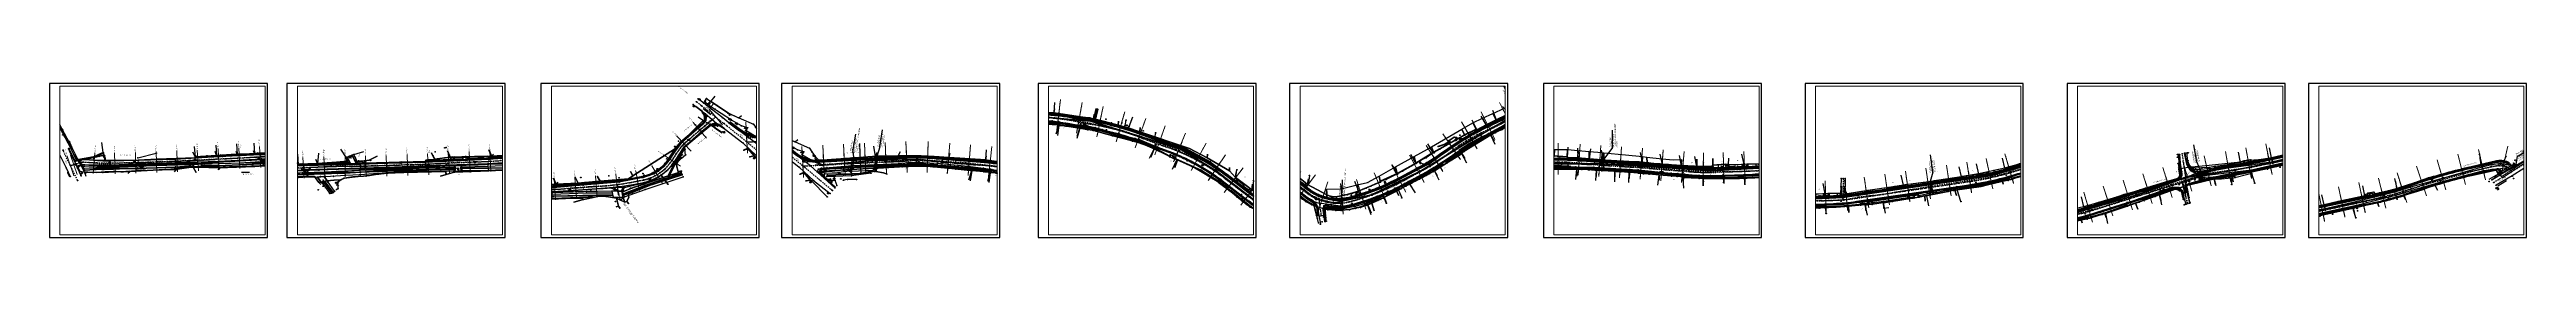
# Paper-space layout 'Layout1' of a CAD drawing. Extents: x 4 to 4774, y 5 to 302.
# The model-space entities are those that its viewports show. They can reach past a viewport. Long polylines and large blocks are cut down to what shows.
import ezdxf
from ezdxf.enums import TextEntityAlignment as Align

# ---------------------------------------------------------------- set-up
doc = ezdxf.new("R2010")
doc.units = 0
doc.header["$PDMODE"] = 32
doc.header["$PDSIZE"] = 0.5
doc.linetypes.add('DASHDOT', pattern=[1, 0.5, -0.25, 0, -0.25])
doc.linetypes.add('ZDASHDOT5x2', pattern=[9, 5, -2, 0, -2])
doc.layers.get('0').update_dxf_attribs({"color": 8})
for name, color, linetype in [('000_PXY', 8, 'Continuous'), ('02_ACCES_CURTE', 8, 'Continuous'), ('03_LINIE_ELECTRICA_AER', 8, 'Continuous'), ('03_ST_LUMINA_ELECTRICA', 7, 'Continuous'), ('03_ST_LUMINA_ELECTRICA_LINIE', 7, 'Continuous'), ('03_ST_TELEFON', 7, 'Continuous'), ('05_CV_APA', 8, 'Continuous'), ('05_CV_CANAL', 8, 'Continuous'), ('05_CV_GAZ_AER', 8, 'Continuous'), ('05_CV_HIDRANT', 7, 'Continuous'), ('05_CV_TELEFON', 7, 'Continuous'), ('07 - Sant Pereat -1_1-0.4', 141, 'Continuous'), ('07_TREE_PLOP', 7, 'Continuous'), ('07_TREE_POM', 7, 'Continuous'), ('08_INDICATOR_RUTIER', 7, 'Continuous'), ('09_ApaAx', 8, 'RIGOLA'), ('09_CabluElectric', 1, 'ELECTRIC'), ('15 - Sant-Pereat-1_1-2.0', 141, 'Continuous'), ('ACCES', 221, 'Continuous'), ('Apa', 8, 'Continuous'), ('Ax proiectat', 12, 'DASHDOT'), ('B-mare', 11, 'Continuous'), ('B-mica', 11, 'Continuous'), ('Carosabil Pr', 12, 'Continuous'), ('CONSTRUCTIE', 31, 'Continuous'), ('coronam-pr', 11, 'Continuous'), ('Dimens', 1, 'Continuous'), ('DrumAx', 8, 'ZDASHDOT5x2'), ('DrumLateral', 8, 'Continuous'), ('Gard', 3, 'PLASA'), ('Gard Nou', 91, 'Continuous'), ('LIMITE', 1, 'Continuous'), ('PARCELE_ClipTJ', 191, 'Continuous'), ('PARCELE_ClipVS', 82, 'Continuous'), ('PLATFORMA', 1, 'Continuous'), ('PlatformeBetAsf', 161, 'Continuous'), ('PODET', 8, 'Continuous'), ('Podete Asc', 2, 'Continuous'), ('podete plan', 1, 'Continuous'), ('Sant-Pr', 161, 'Continuous'), ('SHEETS_PAPER', 171, 'Continuous'), ('TaluzSus', 41, 'TALUZCFR'), ('Text Podet', 161, 'Continuous'), ('Texte', 7, 'Continuous'), ('TOPO_CERC', 1, 'Continuous'), ('TOPO_POINTS', 7, 'Continuous'), ('TOPO_SYMBOL', 8, 'Continuous'), ('tub-pr', 141, 'Continuous'), ('Tub-PVC KG 600-PR', 222, 'Continuous'), ('work', 6, 'Continuous'), ('ZID', 11, 'Continuous'), ('Zid ZRHe2.5', 221, 'Continuous'), ('ZidSprijin', 2, 'SPRIJIN')]:
    doc.layers.add(name, color=color, linetype=linetype)
for name, color, linetype, lineweight in [('02_PODET', 8, 'Continuous', 35), ('09_CabluTelefon', 1, 'TELEFON', 35), ('09_Canalizare', 2, 'CANAL', 35), ('09_ConductaCanal', 34, 'CANAL', 35), ('Constructii', 1, 'Continuous', 35), ('Cross', 171, 'Continuous', 35), ('Cross1', 171, 'Continuous', 35), ('DrumMargini', 8, 'Continuous', 25), ('Pod', 2, 'Continuous', 35)]:
    doc.layers.add(name, color=color, linetype=linetype, lineweight=lineweight)
doc.layers.add('ARD-XLINES', color=2, linetype='Continuous', lineweight=0, plot=False)
doc.styles.add('Arial', font='arial.ttf', dxfattribs={"width": 0.8})
doc.styles.add('BemTxT_FCP', font='simplex.shx', dxfattribs={"width": 0.7})
doc.styles.add('podete', font='arial.ttf')
doc.styles.get("Standard").update_dxf_attribs({"font": 'arial.ttf'})
doc.styles.add('Times2', font='times.ttf', dxfattribs={"height": 2})
doc.linetypes.add('AX_RIGOLA', pattern='A,1e-09,[145,topolt.shx,S=0.01,R=270,X=0,Y=0],-1.5', length=1.5)
doc.linetypes.add('CANAL', pattern='A,3.5,-0.5,[4,GEOLAND.SHX,S=1,R=0,X=0,Y=0],-0.5,3.5,-2.5,3.5,-0.9,["C",Standard,S=1.5,R=0,X=-0.5,Y=-0.75],-0.9,3.5,-2.5', length=21.8)
doc.linetypes.add('ELECTRIC', pattern='A,4,-0.9,["E",Standard,S=1.5,R=0,X=-0.5,Y=-0.75],-0.9,4,-2', length=11.8)
doc.linetypes.add('FENCELINE3-ISO', pattern='A,8.89,[130,ltypeshp.shx,S=3.175,R=45,X=0,Y=0],0,[130,ltypeshp.shx,S=3.175,R=-45,X=0,Y=0],27.94', length=36.83)
doc.linetypes.add('PLASA', pattern='A,5,[2,GEOLAND.SHX,S=1,R=0,X=0,Y=0],0,5,[2,GEOLAND.SHX,S=1,R=180,X=0,Y=0],0', length=10)
doc.linetypes.add('RIGOLA', pattern='A,0.001,[6,GEOLAND.SHX,S=1,R=0,X=0,Y=0],-2', length=2.001)
doc.linetypes.add('SPRIJIN', pattern='A,3,[7,GEOLAND.SHX,S=1,R=0,X=0,Y=0],-2', length=5)
doc.linetypes.add('TALUZCFR', pattern='A,1,[1,GEOLAND.SHX,S=1,R=0,X=0,Y=0],0,1,[1,GEOLAND.SHX,S=0.5,R=0,X=0,Y=0],0', length=2)
doc.linetypes.add('TELEFON', pattern='A,4,-0.9,["T",Standard,S=1.5,R=0,X=-0.5,Y=-0.75],-0.9,4,-2', length=11.8)
doc.dimstyles.new('ISO-25', dxfattribs={"dimtxt": 2.5, "dimasz": 2.5, "dimexe": 1.25, "dimexo": 0.625, "dimtad": 1, "dimtxsty": 'Standard', "dimcen": 2.5, "dimadec": 0, "dimazin": 0, "dimtfac": 1, "dimtmove": 0, "dimatfit": 3, "dimfxl": 1, "dimarcsym": 0})
doc.dimstyles.new('M-500-M2', dxfattribs={"dimscale": 5, "dimtxt": 0.25, "dimasz": 0.15, "dimexe": 0.09, "dimexo": 0.15, "dimgap": 0.1, "dimtad": 1, "dimzin": 0, "dimdsep": 46, "dimtxsty": 'BemTxT_FCP', "dimblk": 'OBLIQUE', "dimcen": -0.3, "dimdle": 0.09, "dimclrt": 2, "dimaunit": 2, "dimadec": 4, "dimazin": 0, "dimtfac": 0.75, "dimtix": 1, "dimtmove": 2, "dimatfit": 3, "dimfxl": 1, "dimtolj": 1, "dimarcsym": 0})
doc.dimstyles.new('M-500-M2$2', dxfattribs={"dimscale": 5, "dimtxt": 0.25, "dimasz": 0.3, "dimexe": 0.09, "dimexo": 0.15, "dimgap": 0.1, "dimtad": 1, "dimzin": 0, "dimdsep": 46, "dimtxsty": 'BemTxT_FCP', "dimblk": 'OPEN30', "dimcen": -0.3, "dimdle": 0.09, "dimclrt": 2, "dimaunit": 2, "dimadec": 4, "dimazin": 0, "dimtfac": 0.75, "dimtix": 1, "dimtmove": 2, "dimatfit": 3, "dimfxl": 1, "dimtolj": 1, "dimarcsym": 0})
doc.dimstyles.new('SC1000', dxfattribs={"dimtxt": 2, "dimasz": 2, "dimexe": 0.3, "dimexo": 0.3, "dimgap": 0.3, "dimtad": 0, "dimtxsty": 'Standard', "dimcen": 2.5, "dimadec": 0, "dimazin": 0, "dimtfac": 1, "dimtmove": 0, "dimatfit": 3, "dimfxl": 1, "dimarcsym": 0})

# ---------------------------------------------------------------- blocks, each defined once
blk = doc.blocks.new('PctRad')
blk.add_point((0, 0))
blk = doc.blocks.new('LEB')
for points in [[(-0.9, 0, 0, 0, 0), (-5, 0, 0, 1, 0), (-4.2, 0, 0.25, 0.25, 0)], [(0.9, 0, 0, 0, 0), (5, 0, 0, 1, 0), (4.2, 0, 0.25, 0.25, 0)]]:
    blk.add_lwpolyline(points, format="xyseb")
for points in [[(0, 0), (-0.9, 0)], [(0, 0.3), (-0.8, 0.3)], [(-0.8, 0.3), (-0.8, -0.3)], [(0, 0.2), (-0.8, 0.2)], [(0, 0.1), (-0.8, 0.1)], [(0, 0.5), (-0.7, 0.5)], [(-0.7, 0.5), (-0.7, -0.5)], [(0, 0.4), (-0.8, 0.4)], [(-0.6, 0.6), (-0.6, -0.6)], [(0, 0.6), (-0.6, 0.6)], [(-0.5, 0.7), (-0.5, -0.7)], [(0, 0.7), (-0.5, 0.7)], [(-0.4, 0.8), (-0.4, -0.8)], [(-0.3, 0.8), (-0.3, -0.8)], [(0, 0.8), (-0.3, 0.8)], [(-0.2, 0.8), (-0.2, -0.8)], [(-0.1, 0.8), (-0.1, -0.8)], [(0, 0.9), (0, -0.9)], [(0, -0.1), (-0.8, -0.1)], [(0, -0.2), (-0.8, -0.2)], [(0, -0.3), (-0.8, -0.3)], [(0, -0.4), (-0.8, -0.4)], [(0, -0.5), (-0.7, -0.5)], [(0, -0.6), (-0.6, -0.6)], [(0, -0.7), (-0.5, -0.7)], [(0, -0.8), (-0.3, -0.8)]]:
    blk.add_lwpolyline(points)
blk.add_circle((0, 0), 0.85)
blk = doc.blocks.new('PODETA')
blk.add_hatch(color=256).paths.add_polyline_path([(0.4, 0.1), (0, 0.8), (-0.4, 0.1)])
for points in [[(-0.5, 0.8), (-0.9, 1)], [(-0.5, 0.8), (-0.5, -0.8)], [(-0.5, 0), (0.5, 0)], [(0.5, 0.8), (0.9, 1)], [(0.5, 0.8), (0.5, -0.8)], [(-0.5, -0.8), (-0.9, -1)], [(0.5, -0.8), (0.9, -1)]]:
    blk.add_lwpolyline(points)
blk.add_lwpolyline([(-0.4, 0.1), (0.4, 0.1), (0, 0.8)], close=True)
blk = doc.blocks.new('STLELB')
for p, q in [((-0.6, 0.6), (0.8, 2)), ((0.8, 2), (1.5, 1.3)), ((1.5, 1.3), (3.7, 3.4))]:
    blk.add_line(p, q)
for points in [[(-0.9, 0, 0, 0, 0), (-5, 0, 0, 1, 0), (-4.2, 0, 0.25, 0.25, 0)], [(0.8, 0, 0, 0, 0), (5, 0, 0, 1, 0), (4.2, 0, 0.25, 0.25, 0)]]:
    blk.add_lwpolyline(points, format="xyseb")
for points in [[(-0.8, 0.3), (-0.8, -0.3)], [(0, 0.3), (-0.8, 0.3)], [(0, 0.2), (-0.8, 0.2)], [(0, 0.1), (-0.8, 0.1)], [(0, 0), (-0.9, 0)], [(-0.7, 0.5), (-0.7, -0.5)], [(0, 0.5), (-0.7, 0.5)], [(0, 0.4), (-0.8, 0.4)], [(-0.6, 0.6), (-0.6, -0.6)], [(0, 0.6), (-0.6, 0.6)], [(-0.5, 0.7), (-0.5, -0.7)], [(0, 0.7), (-0.5, 0.7)], [(-0.4, 0.8), (-0.4, -0.8)], [(-0.3, 0.8), (-0.3, -0.8)], [(0, 0.8), (-0.3, 0.8)], [(-0.2, 0.8), (-0.2, -0.8)], [(-0.1, 0.8), (-0.1, -0.8)], [(0, 0.8), (0, -0.9)], [(0, -0.1), (-0.8, -0.1)], [(0, -0.2), (-0.8, -0.2)], [(0, -0.3), (-0.8, -0.3)], [(0, -0.4), (-0.8, -0.4)], [(0, -0.5), (-0.7, -0.5)], [(0, -0.6), (-0.6, -0.6)], [(0, -0.7), (-0.5, -0.7)], [(0, -0.8), (-0.3, -0.8)]]:
    blk.add_lwpolyline(points)
blk.add_circle((0, 0), 0.85)
blk.add_solid([(2.2, 2.4), (2.6, 2), (3.7, 3.5)])
blk = doc.blocks.new('INDRUT')
for p, q in [((-1.5, 4), (-1.5, 2.5)), ((-1.5, 4), (1.5, 4)), ((-1.5, 2.5), (1.5, 2.5)), ((0, 2.5), (0, 0)), ((0, 0), (0.5, 0)), ((1.5, 4), (1.5, 2.5))]:
    blk.add_line(p, q)
blk = doc.blocks.new('CVC')
blk.add_lwpolyline([(0.7, 0.7, 0.487825), (-0.7, 0.7), (-0.7, -0.7, 0.463596), (0.7, -0.7, 0.259718)], format="xyb")
blk.add_circle((0, 0), 1.5)
blk = doc.blocks.new('AERGAZ')
blk.add_lwpolyline([(0, -0.8), (0.8, 0), (0, 0.8), (-0.8, 0)], close=True)
blk.add_lwpolyline([(0.3, 0.3, 0.487825), (-0.3, 0.3), (-0.3, -0.3, 0.463596), (0.3, -0.3, 0.259718)], format="xyb")
blk.add_lwpolyline([(0.3, -0.3), (0.3, -0.1), (0, -0.1)])
blk = doc.blocks.new('CVT')
for points in [[(-0.7, 0.7), (0.7, 0.7)], [(0, -1), (0, 0.7)]]:
    blk.add_lwpolyline(points)
blk.add_circle((0, 0), 1.35)
blk = doc.blocks.new('HIDRANT')
for p, q in [((-1, 0), (1, 0)), ((-0.75, 2), (0.75, 2)), ((0, 1), (0, 2))]:
    blk.add_line(p, q)
blk.add_circle((0, 0), 1)
blk = doc.blocks.new('PODET')
for points in [[(-0.8, 0), (-1, -0.4)], [(-0.8, 0), (0.8, 0)], [(0.8, 0), (1, -0.4)]]:
    blk.add_lwpolyline(points)
blk = doc.blocks.new('STTL')
blk.add_lwpolyline([(-1.5, -0.85), (1.5, -0.85)])
blk.add_circle((0, 0), 0.85)
blk = doc.blocks.new('CVA')
for points in [[(0, 0.9), (-0.7, -0.8)], [(0, 0.9), (0.7, -0.8)], [(-0.5, -0.3), (0, -0.3)], [(0.5, -0.3), (0, -0.3)]]:
    blk.add_lwpolyline(points)
blk.add_circle((0, 0), 1.35)
blk = doc.blocks.new('PLOP')
blk.add_line((-0.5, 0), (0, 0))
for points in [[(-0.5, 0.5, -0.240184), (-0.9, 0.7, -0.39298), (-0.8, 1.4, -0.253894), (-0.7, 2.2, -0.265013), (-0.5, 3, -0.339624)], [(-0.5, 0.5, 0.240184), (-0.1, 0.7, 0.39298), (-0.2, 1.4, 0.253894), (-0.3, 2.2, 0.265013), (-0.5, 3, 0.339624)]]:
    blk.add_lwpolyline(points, format="xyb")
blk.add_lwpolyline([(-0.5, 0), (-0.5, 0.5)])
blk = doc.blocks.new('POM')
blk.add_line((-0.5, 0), (0, 0))
for points in [[(-0.5, 0.5, -0.130249), (-1.2, 0.7, -0.39298), (-1.2, 1.4, -0.37007), (-1, 2.2, -0.339624), (-0.5, 3, -0.339624)], [(-0.5, 0.5, 0.130249), (0.2, 0.7, 0.39298), (0.2, 1.4, 0.37007), (0, 2.2, 0.339624), (-0.5, 3, 0.339624)]]:
    blk.add_lwpolyline(points, format="xyb")
blk.add_lwpolyline([(-0.5, 0), (-0.5, 0.5)])
blk = doc.blocks.new('STLEM')
for p, q in [((-0.6, 0.6), (0.8, 2)), ((0.8, 2), (1.5, 1.3)), ((1.5, 1.3), (3.7, 3.4))]:
    blk.add_line(p, q)
for points in [[(-0.8, 0.3), (-0.8, -0.3)], [(0, 0.3), (-0.8, 0.3)], [(0, 0.2), (-0.8, 0.2)], [(0, 0.1), (-0.8, 0.1)], [(0, 0), (-0.9, 0)], [(-0.7, 0.5), (-0.7, -0.5)], [(0, 0.5), (-0.7, 0.5)], [(0, 0.4), (-0.8, 0.4)], [(-0.6, 0.6), (-0.6, -0.6)], [(0, 0.6), (-0.6, 0.6)], [(-0.5, 0.7), (-0.5, -0.7)], [(0, 0.7), (-0.5, 0.7)], [(-0.4, 0.7), (-0.4, -0.8)], [(-0.3, 0.8), (-0.3, -0.8)], [(0, 0.8), (-0.3, 0.8)], [(-0.2, 0.8), (-0.2, -0.8)], [(-0.1, 0.8), (-0.1, -0.8)], [(0, 0.8), (0, -0.9)], [(0, 0.8), (0.3, 0.8)], [(0, 0.7), (0.5, 0.7)], [(0, 0.6), (0.6, 0.6)], [(0, 0.5), (0.7, 0.5)], [(0, 0.4), (0.7, 0.4)], [(0, 0.3), (0.8, 0.3)], [(0, 0.2), (0.8, 0.2)], [(0, 0.1), (0.8, 0.1)], [(0, 0), (0.8, 0)], [(0.1, 0.8), (0.1, -0.8)], [(0.2, 0.8), (0.2, -0.8)], [(0.3, 0.8), (0.3, -0.8)], [(0.4, 0.7), (0.4, -0.8)], [(0.5, 0.7), (0.5, -0.7)], [(0.6, 0.6), (0.6, -0.6)], [(0.7, 0.5), (0.7, -0.5)], [(0.8, 0.3), (0.8, -0.3)], [(0, -0.1), (-0.8, -0.1)], [(0, -0.2), (-0.8, -0.2)], [(0, -0.3), (-0.8, -0.3)], [(0, -0.4), (-0.8, -0.4)], [(0, -0.5), (-0.7, -0.5)], [(0, -0.6), (-0.6, -0.6)], [(0, -0.7), (-0.5, -0.7)], [(0, -0.8), (-0.3, -0.8)], [(0, -0.1), (0.8, -0.1)], [(0, -0.2), (0.8, -0.2)], [(0, -0.3), (0.8, -0.3)], [(0, -0.4), (0.7, -0.4)], [(0, -0.5), (0.7, -0.5)], [(0, -0.6), (0.6, -0.6)], [(0, -0.7), (0.5, -0.7)], [(0, -0.8), (0.3, -0.8)]]:
    blk.add_lwpolyline(points)
blk.add_circle((0, 0), 0.85)
blk.add_solid([(2.2, 2.4), (2.6, 2), (3.7, 3.5)])
blk = doc.blocks.new('STLEL')
for p, q in [((-0.629922, 0.578451), (0.833613, 2.030843)), ((0.833613, 2.030843), (1.54072, 1.323737)), ((1.540721, 1.323735), (3.662041, 3.445056))]:
    blk.add_line(p, q)
blk.add_circle((0, 0), 0.85)
blk.add_solid([(2.192144, 2.398406), (2.616158, 1.973892), (3.677693, 3.458192)])
blk = doc.blocks.new('PUNCTOPO')
at = {"layer": 'TOPO_CERC'}
blk.add_circle((0, 0), 0.25, dxfattribs=at)
at = {"layer": 'TOPO_SYMBOL'}
blk.add_point((0, 0), dxfattribs=at)
blk = doc.blocks.new('$LBM2')
blk.add_circle((0, 0), 1.13)
blk.add_text('BRN', height=1.1).set_placement((-1.5, 1.6, -199.5))
blk = doc.blocks.new('$CAMIN_APA')
blk.add_circle((0, 0), 1.5)
blk.add_text('A', height=2).set_placement((-0.7, -0.9))
blk = doc.blocks.new('$CAMIN_CANAL')
blk.add_circle((0, 0), 1.5)
blk.add_text('C', height=2).set_placement((-0.6, -1))
blk = doc.blocks.new('$BORNA1')
h = blk.add_hatch(color=256)
h.dxf.hatch_style = 1
h.paths.add_polyline_path([(0.1, 0, 1), (-0.1, 0, 1)])
blk.add_lwpolyline([(-1, -1), (-1, 1), (1, 1), (1, -1)], close=True)
blk.add_circle((0, 0), 0.0649)
blk = doc.blocks.new('$GPSP')
blk.add_line((0, 2.4), (0, 0.8))
for centre, radius in [((0, 0), 0.75), ((0, 2.6), 0.176)]:
    blk.add_circle(centre, radius)
at = {"color": 6}
for radius in [2.6, 2.2, 1.8, 1.4, 1, 0.6, 0.2]:
    blk.add_arc((0, 2.8), radius, 45, 135, dxfattribs=at)
blk = doc.blocks.new('_Open30')
at = {"color": 0, "linetype": 'ByBlock', "lineweight": -2}
for p, q in [((-1, 0.3), (0, 0)), ((0, 0), (-1, -0.3)), ((0, 0), (-1, 0))]:
    blk.add_line(p, q, dxfattribs=at)
blk = doc.blocks.new('*D36')
at = {"layer": 'Defpoints', "color": 0, "transparency": 16777216}
for p in [(459246.1, 624181.5), (459268.1, 624130.5), (459268.1, 624130.5), (459272, 624130.1), (459295, 624072)]:
    blk.add_point(p, dxfattribs=at)
at = {"layer": 'work', "color": 0, "lineweight": -2, "transparency": 16777216}
blk.add_arc((459268.1, 624130.5), 3.89, 316.8999, 91.1878, dxfattribs=at)
at = {"layer": 'work', "color": 0, "lineweight": -2, "transparency": 16777216, "xscale": 1.5, "yscale": 1.5, "zscale": 1.5}
for p, rotation in [((459266.6, 624134.1), 192.3027531641175), ((459269.8, 624127), 215.7849274377249)]:
    blk.add_blockref('_Open30', p, dxfattribs=dict(at, rotation=rotation))
at = {"layer": 'work', "color": 2, "transparency": 16777216, "insert": (459272.9, 624132.7), "char_height": 1.25, "attachment_point": 5, "rotation": 294.0438, "style": 'BemTxT_FCP'}
blk.add_mtext('\\A1;198.6085g', dxfattribs=at)
blk = doc.blocks.new('*D37')
at = {"layer": 'Defpoints', "color": 0, "transparency": 16777216}
for p in [(459295, 624072), (459315.9, 624024), (459315.9, 624024), (459319.8, 624023.5), (459328.2, 623994.5)]:
    blk.add_point(p, dxfattribs=at)
at = {"layer": 'work', "color": 0, "lineweight": -2, "transparency": 16777216}
for p, q in [((459315.6, 624024.7), (459314.2, 624028.1)), ((459316.2, 624023.3), (459317.6, 624020))]:
    blk.add_line(p, q, dxfattribs=at)
blk.add_arc((459315.9, 624024), 3.98, 315.1875, 90.995, dxfattribs=at)
at = {"layer": 'work', "color": 0, "lineweight": -2, "transparency": 16777216, "xscale": 1.5, "yscale": 1.5, "zscale": 1.5}
for p, rotation in [((459314.3, 624027.7), 191.8544819057972), ((459317.5, 624020.4), 214.3279724851906)]:
    blk.add_blockref('_Open30', p, dxfattribs=dict(at, rotation=rotation))
at = {"layer": 'work', "color": 2, "transparency": 16777216, "insert": (459320.8, 624026.1), "char_height": 1.25, "attachment_point": 5, "rotation": 293.0912, "style": 'BemTxT_FCP'}
blk.add_mtext('\\A1;199.1617g', dxfattribs=at)
blk = doc.blocks.new('_Oblique')
at = {"color": 0, "linetype": 'ByBlock', "lineweight": -2}
blk.add_line((-0.5, -0.5), (0.5, 0.5), dxfattribs=at)
blk = doc.blocks.new('*D44')
at = {"layer": 'Defpoints', "color": 0, "transparency": 16777216}
for p in [(459325.9, 623993.5), (459330.2, 623996.3), (459330.5, 623995.4)]:
    blk.add_point(p, dxfattribs=at)
at = {"layer": 'Dimens', "color": 0, "lineweight": -2, "transparency": 16777216}
for p, q in [((459325.2, 623994.2), (459330.6, 623996.5)), ((459325.6, 623994.2), (459325.4, 623994.8)), ((459330.3, 623996.1), (459330, 623996.7))]:
    blk.add_line(p, q, dxfattribs=at)
at = {"layer": 'Dimens', "color": 0, "lineweight": -2, "transparency": 16777216, "xscale": 0.75, "yscale": 0.75, "zscale": 0.75}
for p, rotation in [((459325.6, 623994.4), 202.7139795185059), ((459330.2, 623996.3), 22.71397951850593)]:
    blk.add_blockref('_Oblique', p, dxfattribs=dict(at, rotation=rotation))
at = {"layer": 'Dimens', "color": 2, "transparency": 16777216, "insert": (459327.4, 623996.4), "char_height": 1.25, "attachment_point": 5, "rotation": 22.714, "style": 'BemTxT_FCP'}
blk.add_mtext('\\A1;5.00', dxfattribs=at)
blk = doc.blocks.new('*U51')
at = {"layer": 'coronam-pr'}
h = blk.add_hatch(color=232, dxfattribs=at)
h.paths.add_polyline_path([(0, 0), (0, 0.8), (-0.2, 0.8), (-0.2, 0)])
h.paths.add_polyline_path([(0, -0.8), (0, 0), (-0.2, 0), (-0.2, -0.8)])
h.paths.add_polyline_path([(0, 0.8), (0, 1.9), (-0.1, 2), (-0.4, 2), (-0.4, -2), (-0.1, -2), (0, -1.9), (0, -0.8), (-0.2, -0.8), (-0.2, 0.8)])
h = blk.add_hatch(color=232, dxfattribs=at)
h.paths.add_polyline_path([(9.2, 0), (9.2, 0.8), (9.4, 0.8), (9.4, 0)])
h.paths.add_polyline_path([(9.2, -0.8), (9.2, 0), (9.4, 0), (9.4, -0.8)])
h.paths.add_polyline_path([(9.2, 0.8), (9.2, 1.9), (9.3, 2), (9.6, 2), (9.6, -2), (9.3, -2), (9.2, -1.9), (9.2, -0.8), (9.4, -0.8), (9.4, 0.8)])
at = {"layer": 'coronam-pr', "ltscale": 0.5}
for p, q in [((-0.1, 2), (-0.1, -2)), ((-0.1, -2), (-0.1, 2)), ((9.3, 2), (9.3, -2)), ((9.3, -2), (9.3, 2))]:
    blk.add_line(p, q, dxfattribs=at)
for points in [[(-0.4, -2), (-0.4, 2), (-0.1, 2), (0, 1.9), (0, -1.9), (-0.1, -2)], [(9.6, -2), (9.6, 2), (9.3, 2), (9.2, 1.9), (9.2, -1.9), (9.3, -2)]]:
    blk.add_lwpolyline(points, close=True, dxfattribs=at)
at = {"layer": 'Text Podet', "ltscale": 0.5}
for p, q in [((-6.6, -1.4), (-23.5, -1.4)), ((-6.6, -1.4), (-1.4, 0)), ((-0.4, 0), (-1.4, 0))]:
    blk.add_line(p, q, dxfattribs=at)
at = {"layer": 'tub-pr', "ltscale": 0.3}
for p, q in [((0, 0.8), (9.2, 0.8)), ((0, -0.8), (9.2, -0.8))]:
    blk.add_line(p, q, dxfattribs=at)
at = {"layer": 'Text Podet', "style": 'podete', "width": 1}
for s, p in [('Lucrari Proiectate', (-6.6, 0.1)), ('Km :', (-6.6, -1.6))]:
    blk.add_text(s, height=1.2, rotation=180, dxfattribs=at).set_placement(p)
at = {"layer": 'Text Podet', "style": 'podete'}
for tag, width, p in [('LUCRARI1', 0.8, (-6.6, 2)), ('PODET', 1, (-6.6, -4.4))]:
    blk.add_attdef(tag, text='', height=1.2, rotation=180, dxfattribs=dict(at, width=width)).set_placement(p, align=Align.TOP_LEFT)
at = {"layer": 'Text Podet', "style": 'podete', "oblique": 360}
for tag, width, p in [('LUCRARI', 0.8, (-6.6, 0.4)), ('KM', 1, (-10.4, -2.8))]:
    blk.add_attdef(tag, text='', height=1.2, rotation=180, dxfattribs=dict(at, width=width)).set_placement(p, align=Align.TOP_LEFT)
blk = doc.blocks.new('*U50')
at = {"layer": 'coronam-pr'}
h = blk.add_hatch(color=232, dxfattribs=at)
h.paths.add_polyline_path([(0, 0), (0, 0.8), (-0.2, 0.8), (-0.2, 0)])
h.paths.add_polyline_path([(0, -0.8), (0, 0), (-0.2, 0), (-0.2, -0.8)])
h.paths.add_polyline_path([(0, 0.8), (0, 1.9), (-0.1, 2), (-0.4, 2), (-0.4, -2), (-0.1, -2), (0, -1.9), (0, -0.8), (-0.2, -0.8), (-0.2, 0.8)])
h = blk.add_hatch(color=232, dxfattribs=at)
h.paths.add_polyline_path([(7.4, 0), (7.4, 0.8), (7.5, 0.8), (7.5, 0)])
h.paths.add_polyline_path([(7.4, -0.8), (7.4, 0), (7.5, 0), (7.5, -0.8)])
h.paths.add_polyline_path([(7.4, 0.8), (7.4, 1.9), (7.4, 2), (7.8, 2), (7.8, -2), (7.4, -2), (7.4, -1.9), (7.4, -0.8), (7.5, -0.8), (7.5, 0.8)])
at = {"layer": 'coronam-pr', "ltscale": 0.5}
for p, q in [((-0.1, 2), (-0.1, -2)), ((-0.1, -2), (-0.1, 2)), ((7.4, -2), (7.4, 2)), ((7.5, 2), (7.5, -2))]:
    blk.add_line(p, q, dxfattribs=at)
for points in [[(-0.4, -2), (-0.4, 2), (-0.1, 2), (0, 1.9), (0, -1.9), (-0.1, -2)], [(7.8, -2), (7.8, 2), (7.4, 2), (7.4, 1.9), (7.4, -1.9), (7.4, -2)]]:
    blk.add_lwpolyline(points, close=True, dxfattribs=at)
at = {"layer": 'Text Podet', "ltscale": 0.5}
for p, q in [((-10.9, 1.6), (-27.7, 1.6)), ((-10.9, 1.6), (-1.4, 0)), ((-0.4, 0), (-1.4, 0))]:
    blk.add_line(p, q, dxfattribs=at)
at = {"layer": 'tub-pr', "ltscale": 0.3}
for p, q in [((0, 0.8), (7.4, 0.8)), ((0, -0.8), (7.4, -0.8))]:
    blk.add_line(p, q, dxfattribs=at)
at = {"layer": 'Text Podet', "style": 'podete', "width": 1}
for s, p in [('Lucrari Proiectate', (-10.8, 3.1)), ('Km :', (-10.8, 1.4))]:
    blk.add_text(s, height=1.2, rotation=180, dxfattribs=at).set_placement(p)
at = {"layer": 'Text Podet', "style": 'podete'}
for tag, width, p in [('LUCRARI1', 0.8, (-10.8, 5.1)), ('PODET', 1, (-10.8, -1.3))]:
    blk.add_attdef(tag, text='', height=1.2, rotation=180, dxfattribs=dict(at, width=width)).set_placement(p, align=Align.TOP_LEFT)
at = {"layer": 'Text Podet', "style": 'podete', "oblique": 360}
for tag, width, p in [('KM', 1, (-14.6, 0.2)), ('LUCRARI', 0.8, (-10.8, 3.5))]:
    blk.add_attdef(tag, text='', height=1.2, rotation=180, dxfattribs=dict(at, width=width)).set_placement(p, align=Align.TOP_LEFT)
blk = doc.blocks.new('*U47')
at = {"layer": 'coronam-pr'}
h = blk.add_hatch(color=232, dxfattribs=at)
h.paths.add_polyline_path([(0, 0), (0, 0.8), (-0.2, 0.8), (-0.2, 0)])
h.paths.add_polyline_path([(0, -0.8), (0, 0), (-0.2, 0), (-0.2, -0.8)])
h.paths.add_polyline_path([(0, 0.8), (0, 1.9), (-0.1, 2), (-0.4, 2), (-0.4, -2), (-0.1, -2), (0, -1.9), (0, -0.8), (-0.2, -0.8), (-0.2, 0.8)])
h = blk.add_hatch(color=232, dxfattribs=at)
h.paths.add_polyline_path([(7.2, 0), (7.2, 0.8), (7.3, 0.8), (7.3, 0)])
h.paths.add_polyline_path([(7.2, -0.8), (7.2, 0), (7.3, 0), (7.3, -0.8)])
h.paths.add_polyline_path([(7.2, 0.8), (7.2, 1.9), (7.2, 2), (7.6, 2), (7.6, -2), (7.2, -2), (7.2, -1.9), (7.2, -0.8), (7.3, -0.8), (7.3, 0.8)])
at = {"layer": 'coronam-pr', "ltscale": 0.5}
for p, q in [((-0.1, 2), (-0.1, -2)), ((-0.1, -2), (-0.1, 2)), ((7.2, -2), (7.2, 2)), ((7.3, 2), (7.3, -2))]:
    blk.add_line(p, q, dxfattribs=at)
for points in [[(-0.4, -2), (-0.4, 2), (-0.1, 2), (0, 1.9), (0, -1.9), (-0.1, -2)], [(7.6, -2), (7.6, 2), (7.2, 2), (7.2, 1.9), (7.2, -1.9), (7.2, -2)]]:
    blk.add_lwpolyline(points, close=True, dxfattribs=at)
at = {"layer": 'Text Podet', "ltscale": 0.5}
for p, q in [((-14, 9.2), (-30.9, 9.2)), ((-14, 9.2), (-1.4, 0)), ((-0.4, 0), (-1.4, 0))]:
    blk.add_line(p, q, dxfattribs=at)
at = {"layer": 'tub-pr', "ltscale": 0.3}
for p, q in [((0, 0.8), (7.2, 0.8)), ((0, -0.8), (7.2, -0.8))]:
    blk.add_line(p, q, dxfattribs=at)
at = {"layer": 'Text Podet', "style": 'podete', "width": 1}
for s, p in [('Lucrari Proiectate', (-14, 10.6)), ('Km :', (-14, 8.9))]:
    blk.add_text(s, height=1.2, rotation=180, dxfattribs=at).set_placement(p)
at = {"layer": 'Text Podet', "style": 'podete'}
for tag, width, p in [('LUCRARI1', 0.8, (-14, 12.6)), ('PODET', 1, (-14, 6.2))]:
    blk.add_attdef(tag, text='', height=1.2, rotation=180, dxfattribs=dict(at, width=width)).set_placement(p, align=Align.TOP_LEFT)
at = {"layer": 'Text Podet', "style": 'podete', "oblique": 360}
for tag, width, p in [('KM', 1, (-17.8, 7.7)), ('LUCRARI', 0.8, (-14, 11))]:
    blk.add_attdef(tag, text='', height=1.2, rotation=180, dxfattribs=dict(at, width=width)).set_placement(p, align=Align.TOP_LEFT)
blk = doc.blocks.new('*U46')
at = {"layer": 'coronam-pr'}
h = blk.add_hatch(color=232, dxfattribs=at)
h.paths.add_polyline_path([(0, 0), (0, 0.8), (-0.2, 0.8), (-0.2, 0)])
h.paths.add_polyline_path([(0, -0.8), (0, 0), (-0.2, 0), (-0.2, -0.8)])
h.paths.add_polyline_path([(0, 0.8), (0, 1.9), (-0.1, 2), (-0.4, 2), (-0.4, -2), (-0.1, -2), (0, -1.9), (0, -0.8), (-0.2, -0.8), (-0.2, 0.8)])
h = blk.add_hatch(color=232, dxfattribs=at)
h.paths.add_polyline_path([(8.3, 0), (8.3, 0.8), (8.5, 0.8), (8.5, 0)])
h.paths.add_polyline_path([(8.3, -0.8), (8.3, 0), (8.5, 0), (8.5, -0.8)])
h.paths.add_polyline_path([(8.3, 0.8), (8.3, 1.9), (8.4, 2), (8.7, 2), (8.7, -2), (8.4, -2), (8.3, -1.9), (8.3, -0.8), (8.5, -0.8), (8.5, 0.8)])
at = {"layer": 'coronam-pr', "ltscale": 0.5}
for p, q in [((-0.1, 2), (-0.1, -2)), ((-0.1, -2), (-0.1, 2)), ((8.4, -2), (8.4, 2)), ((8.5, 2), (8.5, -2))]:
    blk.add_line(p, q, dxfattribs=at)
for points in [[(-0.4, -2), (-0.4, 2), (-0.1, 2), (0, 1.9), (0, -1.9), (-0.1, -2)], [(8.7, -2), (8.7, 2), (8.4, 2), (8.3, 1.9), (8.3, -1.9), (8.4, -2)]]:
    blk.add_lwpolyline(points, close=True, dxfattribs=at)
at = {"layer": 'Text Podet', "ltscale": 0.5}
for p, q in [((-9.5, -2), (-26.4, -2)), ((-9.5, -2), (-1.4, 0)), ((-0.4, 0), (-1.4, 0))]:
    blk.add_line(p, q, dxfattribs=at)
at = {"layer": 'tub-pr', "ltscale": 0.3}
for p, q in [((0, 0.8), (8.3, 0.8)), ((0, -0.8), (8.3, -0.8))]:
    blk.add_line(p, q, dxfattribs=at)
at = {"layer": 'Text Podet', "style": 'podete', "width": 1}
for s, p in [('Lucrari Proiectate', (-9.4, -0.6)), ('Km :', (-9.5, -2.3))]:
    blk.add_text(s, height=1.2, rotation=180, dxfattribs=at).set_placement(p)
at = {"layer": 'Text Podet', "style": 'podete'}
for tag, width, p in [('LUCRARI1', 0.8, (-9.4, 1.4)), ('PODET', 1, (-9.5, -5))]:
    blk.add_attdef(tag, text='', height=1.2, rotation=180, dxfattribs=dict(at, width=width)).set_placement(p, align=Align.TOP_LEFT)
at = {"layer": 'Text Podet', "style": 'podete', "oblique": 360}
for tag, width, p in [('LUCRARI', 0.8, (-9.4, -0.2)), ('KM', 1, (-13.3, -3.5))]:
    blk.add_attdef(tag, text='', height=1.2, rotation=180, dxfattribs=dict(at, width=width)).set_placement(p, align=Align.TOP_LEFT)
blk = doc.blocks.new('*U48')
at = {"layer": 'coronam-pr'}
h = blk.add_hatch(color=232, dxfattribs=at)
h.paths.add_polyline_path([(0, 0), (0, 0.8), (-0.2, 0.8), (-0.2, 0)])
h.paths.add_polyline_path([(0, -0.8), (0, 0), (-0.2, 0), (-0.2, -0.8)])
h.paths.add_polyline_path([(0, 0.8), (0, 1.9), (-0.1, 2), (-0.4, 2), (-0.4, -2), (-0.1, -2), (0, -1.9), (0, -0.8), (-0.2, -0.8), (-0.2, 0.8)])
h = blk.add_hatch(color=232, dxfattribs=at)
h.paths.add_polyline_path([(16.7, 0), (16.7, 0.8), (16.9, 0.8), (16.9, 0)])
h.paths.add_polyline_path([(16.7, -0.8), (16.7, 0), (16.9, 0), (16.9, -0.8)])
h.paths.add_polyline_path([(16.7, 0.8), (16.7, 1.9), (16.8, 2), (17.1, 2), (17.1, -2), (16.8, -2), (16.7, -1.9), (16.7, -0.8), (16.9, -0.8), (16.9, 0.8)])
at = {"layer": 'coronam-pr', "ltscale": 0.5}
for p, q in [((-0.1, 2), (-0.1, -2)), ((-0.1, -2), (-0.1, 2)), ((16.8, 2), (16.8, -2)), ((16.8, -2), (16.8, 2))]:
    blk.add_line(p, q, dxfattribs=at)
for points in [[(-0.4, -2), (-0.4, 2), (-0.1, 2), (0, 1.9), (0, -1.9), (-0.1, -2)], [(17.1, -2), (17.1, 2), (16.8, 2), (16.7, 1.9), (16.7, -1.9), (16.8, -2)]]:
    blk.add_lwpolyline(points, close=True, dxfattribs=at)
at = {"layer": 'Text Podet', "ltscale": 0.5}
for p, q in [((-6.4, -5.7), (-23.2, -5.7)), ((-6.4, -5.7), (-1.4, 0)), ((-0.4, 0), (-1.4, 0))]:
    blk.add_line(p, q, dxfattribs=at)
at = {"layer": 'tub-pr', "ltscale": 0.3}
for p, q in [((0, 0.8), (16.7, 0.8)), ((0, -0.8), (16.7, -0.8))]:
    blk.add_line(p, q, dxfattribs=at)
at = {"layer": 'Text Podet', "style": 'podete', "width": 1}
for s, p in [('Lucrari Proiectate', (-6.3, -4.2)), ('Km :', (-6.3, -5.9))]:
    blk.add_text(s, height=1.2, rotation=180, dxfattribs=at).set_placement(p)
at = {"layer": 'Text Podet', "style": 'podete'}
for tag, width, p in [('LUCRARI1', 0.8, (-6.3, -2.3)), ('PODET', 1, (-6.3, -8.7))]:
    blk.add_attdef(tag, text='', height=1.2, rotation=180, dxfattribs=dict(at, width=width)).set_placement(p, align=Align.TOP_LEFT)
at = {"layer": 'Text Podet', "style": 'podete', "oblique": 360}
for tag, width, p in [('KM', 1, (-10.1, -7.1)), ('LUCRARI', 0.8, (-6.3, -3.9))]:
    blk.add_attdef(tag, text='', height=1.2, rotation=180, dxfattribs=dict(at, width=width)).set_placement(p, align=Align.TOP_LEFT)
blk = doc.blocks.new('*U52')
at = {"layer": 'coronam-pr'}
h = blk.add_hatch(color=232, dxfattribs=at)
h.paths.add_polyline_path([(0, 0), (0, 0.8), (-0.2, 0.8), (-0.2, 0)])
h.paths.add_polyline_path([(0, -0.8), (0, 0), (-0.2, 0), (-0.2, -0.8)])
h.paths.add_polyline_path([(0, 0.8), (0, 1.9), (-0.1, 2), (-0.4, 2), (-0.4, -2), (-0.1, -2), (0, -1.9), (0, -0.8), (-0.2, -0.8), (-0.2, 0.8)])
h = blk.add_hatch(color=232, dxfattribs=at)
h.paths.add_polyline_path([(9.2, 0), (9.2, 0.8), (9.4, 0.8), (9.4, 0)])
h.paths.add_polyline_path([(9.2, -0.8), (9.2, 0), (9.4, 0), (9.4, -0.8)])
h.paths.add_polyline_path([(9.2, 0.8), (9.2, 1.9), (9.3, 2), (9.6, 2), (9.6, -2), (9.3, -2), (9.2, -1.9), (9.2, -0.8), (9.4, -0.8), (9.4, 0.8)])
at = {"layer": 'coronam-pr', "ltscale": 0.5}
for p, q in [((-0.1, 2), (-0.1, -2)), ((-0.1, -2), (-0.1, 2)), ((9.3, 2), (9.3, -2)), ((9.3, -2), (9.3, 2))]:
    blk.add_line(p, q, dxfattribs=at)
for points in [[(-0.4, -2), (-0.4, 2), (-0.1, 2), (0, 1.9), (0, -1.9), (-0.1, -2)], [(9.6, -2), (9.6, 2), (9.3, 2), (9.2, 1.9), (9.2, -1.9), (9.3, -2)]]:
    blk.add_lwpolyline(points, close=True, dxfattribs=at)
at = {"layer": 'Text Podet', "ltscale": 0.5}
for p, q in [((-10, 3.9), (-26.9, 3.9)), ((-10, 3.9), (-1.4, 0)), ((-0.4, 0), (-1.4, 0))]:
    blk.add_line(p, q, dxfattribs=at)
at = {"layer": 'tub-pr', "ltscale": 0.3}
for p, q in [((0, 0.8), (9.2, 0.8)), ((0, -0.8), (9.2, -0.8))]:
    blk.add_line(p, q, dxfattribs=at)
at = {"layer": 'Text Podet', "style": 'podete', "width": 1}
for s, p in [('Lucrari Proiectate', (-10, 5.3)), ('Km :', (-10, 3.6))]:
    blk.add_text(s, height=1.2, rotation=180, dxfattribs=at).set_placement(p)
at = {"layer": 'Text Podet', "style": 'podete'}
for tag, width, p in [('LUCRARI1', 0.8, (-10, 7.3)), ('PODET', 1, (-10, 0.9))]:
    blk.add_attdef(tag, text='', height=1.2, rotation=180, dxfattribs=dict(at, width=width)).set_placement(p, align=Align.TOP_LEFT)
at = {"layer": 'Text Podet', "style": 'podete', "oblique": 360}
for tag, width, p in [('KM', 1, (-13.8, 2.4)), ('LUCRARI', 0.8, (-10, 5.7))]:
    blk.add_attdef(tag, text='', height=1.2, rotation=180, dxfattribs=dict(at, width=width)).set_placement(p, align=Align.TOP_LEFT)
blk = doc.blocks.new('*D54')
at = {"layer": 'Defpoints', "color": 0, "transparency": 16777216}
for p in [(458532.1, 625192), (458561.1, 625180.4), (458561.1, 625180.4), (458562.7, 625181.7), (458622.9, 625156.6)]:
    blk.add_point(p, dxfattribs=at)
at = {"layer": 'work', "color": 0, "lineweight": -2, "transparency": 16777216}
blk.add_arc((458561.1, 625180.4), 1.96, 23.8427, 113.3282, dxfattribs=at)
at = {"layer": 'work', "color": 0, "lineweight": -2, "transparency": 16777216, "xscale": 1.5, "yscale": 1.5, "zscale": 1.5}
for p, rotation in [((458559.3, 625181.2), 225.8067642440687), ((458563, 625179.7), 271.3641194428291)]:
    blk.add_blockref('_Open30', p, dxfattribs=dict(at, rotation=rotation))
at = {"layer": 'work', "color": 2, "transparency": 16777216, "insert": (458562.4, 625183.5), "char_height": 1.25, "attachment_point": 5, "rotation": 338.5854, "style": 'BemTxT_FCP'}
blk.add_mtext('\\A1;199.3332g', dxfattribs=at)
blk = doc.blocks.new('Podet Plan 1')
at = {"layer": 'coronam-pr'}
h = blk.add_hatch(color=232, dxfattribs=at)
h.paths.add_polyline_path([(0, 0), (0, 0.8), (-0.2, 0.8), (-0.2, 0)])
h.paths.add_polyline_path([(0, -0.8), (0, 0), (-0.2, 0), (-0.2, -0.8)])
h.paths.add_polyline_path([(0, 0.8), (0, 1.9), (-0.1, 2), (-0.4, 2), (-0.4, -2), (-0.1, -2), (0, -1.9), (0, -0.8), (-0.2, -0.8), (-0.2, 0.8)])
h = blk.add_hatch(color=232, dxfattribs=at)
h.paths.add_polyline_path([(9.2, 0), (9.2, 0.8), (9.4, 0.8), (9.4, 0)])
h.paths.add_polyline_path([(9.2, -0.8), (9.2, 0), (9.4, 0), (9.4, -0.8)])
h.paths.add_polyline_path([(9.2, 0.8), (9.2, 1.9), (9.3, 2), (9.6, 2), (9.6, -2), (9.3, -2), (9.2, -1.9), (9.2, -0.8), (9.4, -0.8), (9.4, 0.8)])
at = {"layer": 'coronam-pr', "ltscale": 0.5}
for p, q in [((-0.1, 2), (-0.1, -2)), ((-0.1, -2), (-0.1, 2)), ((9.3, 2), (9.3, -2)), ((9.3, -2), (9.3, 2))]:
    blk.add_line(p, q, dxfattribs=at)
for points in [[(-0.4, -2), (-0.4, 2), (-0.1, 2), (0, 1.9), (0, -1.9), (-0.1, -2)], [(9.6, -2), (9.6, 2), (9.3, 2), (9.2, 1.9), (9.2, -1.9), (9.3, -2)]]:
    blk.add_lwpolyline(points, close=True, dxfattribs=at)
at = {"layer": 'Text Podet', "ltscale": 0.5}
for p, q in [((-2.4, 0), (-19.3, 0)), ((-2.4, 0), (-1.4, 0)), ((-0.4, 0), (-1.4, 0))]:
    blk.add_line(p, q, dxfattribs=at)
at = {"layer": 'tub-pr', "ltscale": 0.3}
for p, q in [((0, 0.8), (9.2, 0.8)), ((0, -0.8), (9.2, -0.8))]:
    blk.add_line(p, q, dxfattribs=at)
at = {"layer": 'Text Podet', "style": 'podete', "width": 1}
for s, p in [('Lucrari Proiectate', (-2.4, 1.5)), ('Km :', (-2.4, -0.2))]:
    blk.add_text(s, height=1.2, rotation=180, dxfattribs=at).set_placement(p)
at = {"layer": 'Text Podet', "style": 'podete'}
for tag, width, p in [('LUCRARI1', 0.8, (-2.4, 3.4)), ('PODET', 1, (-2.4, -3))]:
    blk.add_attdef(tag, text='', height=1.2, rotation=180, dxfattribs=dict(at, width=width)).set_placement(p, align=Align.TOP_LEFT)
at = {"layer": 'Text Podet', "style": 'podete', "oblique": 360}
for tag, width, p in [('LUCRARI', 0.8, (-2.4, 1.8)), ('KM', 1, (-6.2, -1.4))]:
    blk.add_attdef(tag, text='', height=1.2, rotation=180, dxfattribs=dict(at, width=width)).set_placement(p, align=Align.TOP_LEFT)

msp = doc.modelspace()

# ---------------------------------------------------------------- linework, layer by layer
for p in [(458519.499, 625169.428, 359.993), (458520.496, 625168.859, 359.792), (458521.896, 625168.014, 360.555), (458522.429, 625167.625, 360.554), (458524.613, 625166.655, 360.645), (458526.985, 625165.392, 360.681), (458527.745, 625165.103, 360.61), (458528.188, 625164.701, 360.256), (458528.66, 625164.372, 360.54), (458530.249, 625166.345, 360.375)]:
    msp.add_point(p)
at = {"layer": '07 - Sant Pereat -1_1-0.4'}
msp.add_line((459117.042, 624395.38), (459116.704, 624394.229), dxfattribs=at)
for points in [[(459116.817, 624394.612, 0.02152972), (459119.064, 624394.056), (459127.741, 624392.301), (459147.124, 624390.714)], [(459116.929, 624394.996, 0.02152972), (459119.144, 624394.448), (459127.798, 624392.697), (459147.156, 624391.113)], [(459117.042, 624395.38, 0.02152972), (459119.223, 624394.84), (459127.854, 624393.094), (459147.189, 624391.512)]]:
    msp.add_lwpolyline(points, format="xyb", dxfattribs=at)
msp.add_lwpolyline([(459127.685, 624391.904), (459147.091, 624390.316)], dxfattribs=at)
at = {"layer": '09_ApaAx', "linetype": 'AX_RIGOLA'}
for p, q in [((458395.941, 625255.241, 359.954), (458416.621, 625245.56, 359.86)), ((458416.621, 625245.56, 359.86), (458417.003, 625245.372, 359.863)), ((458423.077, 625242.375, 359.92), (458432.734, 625237.61, 360.01)), ((458432.734, 625237.61, 360.01), (458459.997, 625224.007, 359.261)), ((458459.997, 625224.007, 359.261), (458477.934, 625214.028, 358.607)), ((458483.526, 625210.835, 358.625), (458483.741, 625210.712, 358.626)), ((458483.741, 625210.712, 358.626), (458505.383, 625198.581, 358.63)), ((458505.383, 625198.581, 358.63), (458508.218, 625196.913, 358.633)), ((458513.151, 625194.01, 358.639), (458514.546, 625193.189, 358.641)), ((458514.546, 625193.189, 358.641), (458523.103, 625187.731, 358.648)), ((458524.729, 625175.045, 359.682), (458520.496, 625168.859, 359.792)), ((458523.103, 625187.731, 358.648), (458525.266, 625185.551, 359.107)), ((458526, 625178.452, 359.628), (458524.729, 625175.045, 359.682)), ((458525.266, 625185.551, 359.107), (458526.559, 625181.267, 359.431)), ((458526.559, 625181.267, 359.431), (458526, 625178.452, 359.628)), ((458528.188, 625164.701, 360.256), (458533.662, 625173.242, 359.706)), ((458533.662, 625173.242, 359.706), (458534.46, 625174.482, 359.684)), ((458534.46, 625174.482, 359.684), (458535.002, 625175.385, 359.661)), ((458538.176, 625180.682, 359.524), (458538.606, 625181.401, 359.505)), ((458538.606, 625181.401, 359.505), (458539.043, 625181.962, 359.521)), ((458539.043, 625181.962, 359.521), (458540.797, 625183.509, 359.447)), ((458540.797, 625183.509, 359.447), (458543.425, 625183.137, 359.312)), ((458543.425, 625183.137, 359.312), (458549.598, 625180.544, 359.3)), ((459270.944, 624146.978, 343.129), (459270.77, 624146.732, 343.119)), ((459274.547, 624152.07, 343.346), (459274.317, 624151.744, 343.332)), ((459281.192, 624163.259, 343.328), (459274.547, 624152.07, 343.346))]:
    msp.add_line(p, q, dxfattribs=at)
at = {"layer": '09_ApaAx', "linetype": 'Continuous'}
msp.add_line((458699.682, 625112.264, 358.613), (458696.106, 625114.042, 358.719), dxfattribs=at)
for points in [[(458269.062, 625309.854, 362.818), (458266.198, 625310.328, 362.855)], [(458274.901, 625308.888, 362.741), (458274.557, 625308.945, 362.746)], [(458527.253, 625196.397, 359.258), (458524.947, 625197.371, 358.197), (458522.683, 625198.9, 359.032), (458515.625, 625203.858, 359.099), (458509.817, 625208.275, 359.089), (458498.61, 625215.158, 358.987)], [(458549.598, 625180.544, 359.3), (458572.311, 625171.56, 359.228), (458572.674, 625171.418, 359.22)], [(458552.296, 625188.059, 358.958), (458565.235, 625183.553, 358.8), (458565.821, 625183.371, 358.801)], [(458569.57, 625182.209, 358.808), (458581.107, 625178.631, 358.828), (458585.32, 625177.059, 358.848)], [(458597.2, 625172.094, 358.735), (458619.125, 625164.379, 358.321), (458631.014, 625159.476, 358.152), (458631.333, 625159.313, 358.139)], [(458578.281, 625169.222, 359.104), (458579.053, 625168.92, 359.089), (458615.588, 625155.394, 359.311), (458639.934, 625144.721, 359.143), (458640.666, 625144.349, 359.123)], [(458635.245, 625157.321, 357.979), (458635.591, 625157.145, 357.965), (458651.024, 625149.613, 357.967), (458681.318, 625132.822, 357.778), (458681.801, 625132.572, 357.775)], [(458646.024, 625141.624, 358.974), (458646.96, 625141.149, 358.948), (458653.932, 625137.146, 358.93)], [(458653.932, 625137.146, 358.93), (458654.99, 625136.547, 358.911)], [(458669.005, 625128.619, 358.661), (458669.807, 625128.165, 358.647), (458691.389, 625115.955, 358.24), (458691.962, 625115.619, 358.22)], [(458687.433, 625129.663, 357.735), (458688.006, 625129.367, 357.731), (458696.301, 625124.861, 357.636), (458696.61, 625124.692, 357.633)], [(458695.685, 625113.437, 358.092), (458708.247, 625106.579, 358.566), (458718.498, 625099.94, 358.183), (458724.139, 625096.878, 358.166), (458724.321, 625096.769, 358.166)], [(458702.568, 625121.438, 357.584), (458711.788, 625116.868, 357.666), (458712.183, 625116.664, 357.672)], [(458716.164, 625114.607, 357.738), (458717.213, 625114.065, 357.755), (458720.137, 625112.35, 357.76)], [(458721.488, 625111.558, 357.762), (458741.711, 625099.696, 357.798), (458750.844, 625094.38, 357.698), (458751.476, 625093.996, 357.687)], [(458730.098, 625093.306, 358.155), (458730.974, 625092.78, 358.153), (458735.724, 625090.135, 358.215), (458750.555, 625081.32, 358.606)], [(458755.241, 625091.707, 357.623), (458756.39, 625091.008, 357.603), (458757.069, 625090.573, 357.576)], [(458761.272, 625087.875, 357.41), (458762.175, 625087.296, 357.374), (458774.278, 625079.236, 357.397), (458788.317, 625069.221, 357.396)], [(458779.573, 625062.605, 358.161), (458782.767, 625060.233, 358.035), (458783.673, 625059.63, 358.022)], [(458789.915, 625055.48, 357.93), (458790.167, 625055.312, 357.927), (458794.226, 625052.029, 357.684)], [(458793.679, 625065.334, 357.389), (458819.646, 625043.684, 357.062), (458837.482, 625026.855, 356.268), (458837.823, 625026.559, 356.26)], [(458827.111, 625026.045, 357.072), (458838.664, 625014.509, 357.123), (458838.794, 625014.382, 357.118)], [(458841.877, 625023.026, 356.164), (458842.227, 625022.721, 356.156), (458856.488, 625009.142, 356.021), (458856.588, 625009.048, 356.021)], [(458843.135, 625010.106, 356.943), (458843.314, 625009.929, 356.936), (458844.393, 625008.868, 356.911)], [(458849.026, 625004.311, 356.804), (458849.191, 625004.148, 356.8), (458852.136, 625001.19, 356.703), (458852.46, 625000.918, 356.7)], [(458862.313, 625003.66, 356.054), (458862.856, 625003.149, 356.057), (458865.532, 625000.635, 355.96), (458877.136, 624990.416, 355.757), (458877.503, 624990.099, 355.757)], [(458859.211, 624995.249, 356.648), (458859.48, 624995.023, 356.646), (458866.297, 624988.706, 356.616)], [(458876.693, 624989.167, 356.432), (458876.261, 624989.543, 356.433), (458864.149, 624999.264, 356.724)], [(458871.067, 624984.557, 356.522), (458871.469, 624984.215, 356.512), (458885.1, 624972.388, 355.747)], [(458889.215, 624977.852, 356.471), (458880.662, 624985.72, 356.425), (458880.215, 624986.108, 356.426)], [(458881.035, 624987.053, 355.757), (458881.374, 624986.761, 355.757), (458890.546, 624978.675, 355.665)], [(458894.953, 624972.575, 356.501), (458894.375, 624973.106, 356.498)], [(458899.138, 624968.818, 356.421), (458894.953, 624972.575, 356.501)], [(458895.127, 624974.098, 355.406), (458895.477, 624973.752, 355.423), (458899.806, 624969.782, 355.46)], [(458909.665, 624961.02, 355.348), (458910.465, 624960.313, 355.336), (458927.756, 624946.295, 355.393), (458932.296, 624943.329, 355.473), (458932.483, 624943.197, 355.466)], [(458935.558, 624941.014, 355.359), (458936.28, 624940.502, 355.334), (458949.174, 624931.478, 354.933), (458949.353, 624931.346, 354.926)], [(458954.987, 624927.194, 354.705), (458955.454, 624926.85, 354.686), (458960.651, 624922.875, 354.604), (458961.991, 624921.712, 354.57)], [(458965.261, 624918.874, 354.487), (458965.717, 624918.479, 354.476), (458966.619, 624917.711, 354.451)], [(458967.81, 624916.697, 354.419), (458971.717, 624913.371, 354.312), (458972.372, 624912.822, 354.3)], [(458973.491, 624911.885, 354.279), (458976.409, 624909.439, 354.223), (458976.728, 624909.156, 354.218)], [(458979.767, 624906.455, 354.168), (458981.165, 624905.213, 354.145), (458984.202, 624902.434, 354.058), (458984.512, 624902.18, 354.046)], [(458989.641, 624897.976, 353.847), (458990.277, 624897.454, 353.822), (458997.597, 624890.97, 353.508), (458997.952, 624890.638, 353.496)], [(459005.345, 624883.592, 353.265), (459005.74, 624883.207, 353.253)], [(459006.665, 624882.305, 353.225), (459006.712, 624882.259, 353.223), (459010.688, 624878.254, 353), (459011.097, 624877.857, 352.988)], [(459014.355, 624874.704, 352.896), (459015.247, 624873.84, 352.871), (459021.862, 624865.128, 352.82), (459027.748, 624855.836, 352.731), (459031.166, 624846.807, 352.492), (459033.917, 624838.556, 352.397), (459034.776, 624838.235, 352.362), (459035.85, 624838.654, 352.303), (459045.397, 624844.121, 351.692)], [(459026.244, 624796.931, 351.722), (459033.596, 624820.451, 351.87), (459034.266, 624827.463, 352.158)], [(459021.992, 624782.671, 351.55), (459022.031, 624782.883, 351.553), (459024.07, 624789.974, 351.679), (459024.424, 624791.106, 351.686)], [(459013.838, 624787.575, 352.765), (459008.366, 624767.569, 352.184), (459004.165, 624737.116, 351.781), (459004.689, 624728.35, 351.768)], [(459016.928, 624735.096, 350.838), (459016.966, 624735.624, 350.84), (459018.353, 624763.044, 351.246), (459021.766, 624781.455, 351.531)], [(459018.961, 624653.315, 349.975), (459018.256, 624660.241, 349.998), (459016.624, 624676.219, 350.332), (459014.326, 624696.428, 350.606), (459014.592, 624712.809, 350.718), (459016.529, 624729.424, 350.814), (459016.555, 624729.799, 350.816)], [(459019.01, 624653.045, 349.965), (459018.961, 624653.315, 349.975)], [(459024.362, 624626.454, 349.478), (459024.3, 624626.701, 349.484), (459021.438, 624639.502, 349.667), (459020.52, 624644.673, 349.64), (459020.334, 624645.705, 349.68)], [(459026.27, 624618.939, 349.291), (459025.96, 624620.161, 349.322)], [(459049.334, 624542.637, 348.533), (459049.139, 624543.034, 348.536), (459039.751, 624568.86, 348.75), (459031.628, 624597.838, 348.768), (459028.015, 624612.067, 349.121)], [(459048.517, 624526.906, 348.896), (459055.071, 624511.472, 348.501)], [(459087.391, 624474.146, 346.963), (459077.792, 624496.232, 347.086), (459074.601, 624503.417, 347.124), (459067.366, 624515.359, 348.238), (459064.449, 624514.96, 348.594), (459062.581, 624515.382, 348.635), (459053.164, 624534.85, 348.484), (459052.855, 624535.477, 348.488)], [(459071.318, 624493.052, 348.592), (459076.133, 624493.821, 348.338), (459077.792, 624496.232, 347.086)], [(459178.162, 624356.98, 344.878), (459163.506, 624373.481, 345.221), (459139.506, 624402.28, 345.897)], [(459213.598, 624270.044, 344.079), (459204.206, 624294.145, 344.515), (459182.128, 624347.305, 344.745)], [(459296.856, 624079.258, 342.523), (459291.222, 624093.818, 342.435), (459277.675, 624124.398, 342.46), (459270.599, 624139.428, 342.648), (459261.39, 624159.844, 342.879), (459252.751, 624180.786, 342.767), (459242.254, 624204.119, 343.459), (459216.305, 624264.539, 343.86)], [(459341.701, 623974.221, 342.219), (459334.34, 623991.226, 342.488), (459322.412, 624021.721, 342.368), (459307.44, 624056.182, 342.294), (459299.988, 624071.568, 342.536)], [(459337.382, 623963.297, 343.756), (459328.736, 623954.152, 343.529)]]:
    msp.add_polyline3d(points, dxfattribs=at)
at = {"layer": '09_CabluElectric'}
msp.add_polyline3d([(459031.858, 624571.639, 350.075), (459039.527, 624573.405, 349.109)], dxfattribs=at)
at = {"layer": '09_CabluTelefon'}
msp.add_polyline3d([(459339.63, 623972.438, 342.807), (459342.881, 623975.621, 342.769)], dxfattribs=at)
at = {"layer": '09_Canalizare'}
msp.add_line((458536.094, 625186.777, 359.783), (458545.597, 625197.307, 359.418), dxfattribs=at)
msp.add_polyline3d([(458412.758, 625252.15, 360.219), (458494.912, 625210.561, 359.691), (458536.094, 625186.777, 359.783), (458584.022, 625170.175, 359.513), (458646.357, 625144.513, 359.27), (458770.124, 625072.277, 358.623), (458809.879, 625043.638, 358.163), (458868.313, 624990.057, 356.944), (458888.66, 624972.296, 356.813), (458918.01, 624948.764, 356.691), (458967.377, 624910.996, 355.31), (459005.081, 624876.348, 354.149), (459025.818, 624844.897, 353.334), (459028.629, 624827.889, 353.073), (459013.77, 624776.51, 352.479), (459006.738, 624736.883, 351.989), (459013.103, 624646.775, 350.696), (459041.95, 624549.155, 349.598), (459058.582, 624509.42, 349.445), (459079.9, 624466.879, 349.78), (459079.797, 624438.977, 349.784)], dxfattribs=at)
at = {"layer": '09_ConductaCanal', "ltscale": 0.2}
msp.add_line((459147.833, 624384.34, 347.342), (459153.434, 624393.319, 346.671), dxfattribs=at)
at = {"layer": '15 - Sant-Pereat-1_1-2.0'}
for points in [[(459215.74, 624263.378), (459217.332, 624259.103), (459225.461, 624240.834), (459233.477, 624222.067), (459241.204, 624203.62), (459249.329, 624185.324), (459257.704, 624166.706), (459260.195, 624161.049), (459265.513, 624148.772), (459273.418, 624130.515), (459281.71, 624112.315), (459289.684, 624093.969), (459294.954, 624080.8), (459300.178, 624069.191), (459305.311, 624057.078), (459313.411, 624038.766), (459321.179, 624020.286), (459329.067, 624001.931, -0.01492553), (459333.772, 623990.947), (459336.466, 623982.935), (459339.243, 623974.721, 0.05156957), (459340.092, 623972.69)], [(459217.615, 624264.076), (459219.185, 624259.86), (459227.295, 624241.633), (459235.319, 624222.846), (459243.04, 624204.412), (459251.155, 624186.141), (459259.531, 624167.52), (459262.028, 624161.85), (459267.348, 624149.567), (459275.246, 624131.327), (459283.537, 624113.128), (459291.529, 624094.739), (459296.795, 624081.582), (459302.011, 624069.991), (459307.146, 624057.873), (459315.248, 624039.558), (459323.02, 624021.068), (459330.893, 624002.747, -0.01495252), (459335.652, 623991.632), (459338.361, 623983.574), (459341.149, 623975.329, 0.05247261), (459341.848, 623973.648, 0.05247261)]]:
    msp.add_lwpolyline(points, format="xyb", dxfattribs=at)
at = {"layer": 'ACCES'}
for p, q in [((458573.077, 625170.639, 359.94), (458577.932, 625168.739, 359.945)), ((458640.239, 625142.625, 359.922), (458645.202, 625140.286, 359.871)), ((458653.79, 625136.143, 359.681), (458660.438, 625132.371, 359.665)), ((458899.288, 624957.207, 357.723), (458898.535, 624957.958, 357.674))]:
    msp.add_line(p, q, dxfattribs=at)
msp.add_lwpolyline([(459294.627, 624080.737), (459293.455, 624082.121)], dxfattribs=at)
for points in [[(458360.38, 625267.904, 361.039), (458365.01, 625265.73, 361.018)], [(458414.821, 625243.84, 360.78), (458419.927, 625240.95, 360.734)], [(458440.137, 625232.909, 359.906), (458447.355, 625229.297, 359.911)], [(458477.238, 625212.01, 359.858), (458482.114, 625209.104, 359.785)], [(458507.829, 625195.897, 359.37), (458512.65, 625193.013, 359.425)], [(458540.603, 625193.193, 359.786), (458542.647, 625197.142, 359.793)], [(458535.66, 625175.295, 360.162), (458538.476, 625180.204, 360.176)], [(458548.887, 625193.036, 359.631), (458550.763, 625189.498, 359.6)], [(458566.18, 625184.032, 359.512), (458570.709, 625182.432, 359.634)], [(458586.061, 625177.114, 359.983), (458597.239, 625173.181, 359.965)], [(458663.892, 625130.258, 359.387), (458666.902, 625128.657, 359.378)], [(458698.13, 625125.176, 358.953), (458702.629, 625122.798, 358.946)], [(458710.443, 625103.466, 358.993), (458715.599, 625100.355, 358.983)], [(458712.467, 625117.812, 358.305), (458716.623, 625115.497, 358.357)], [(458720.721, 625113.16, 358.771), (458721.935, 625112.474, 358.733)], [(458724.255, 625095.25, 359.067), (458729.351, 625092.301, 358.901)], [(458752.375, 625095.077, 358.862), (458755.741, 625092.769, 358.851)], [(458757.716, 625091.316, 358.945), (458761.582, 625088.607, 358.911)], [(458772.099, 625065.753, 358.91), (458777.894, 625061.192, 358.87)], [(458782.762, 625057.655, 359.049), (458787.765, 625054.081, 358.914)], [(458789.86, 625069.183, 358.374), (458794.235, 625065.988, 358.419)], [(458795.369, 625047.619, 358.869), (458800.612, 625044.001, 358.626)], [(458814.463, 625035.166, 358.321), (458817.991, 625032.274, 358.253)], [(458820.537, 625045.243, 357.543), (458823.447, 625042.447, 357.289)], [(458821.436, 625029.13, 358.087), (458825.411, 625025.734, 357.905)], [(458838.738, 625027.785, 356.662), (458842.641, 625024.081, 356.707)], [(458844.104, 625008.152, 357.257), (458848.453, 625004.17, 357.29)], [(458858.235, 625009.193, 356.547), (458862.509, 625005.376, 356.495)], [(458852.181, 625000.308, 357.273), (458856.302, 624996.536, 357.157)], [(458866.289, 624987.32, 357.183), (458870.125, 624983.586, 357.116)], [(458878.287, 624990.274, 356.207), (458881.359, 624987.603, 356.074)], [(458891.879, 624978.324, 356.191), (458895.587, 624974.737, 356.188)], [(458899.288, 624957.207, 357.723), (458902.322, 624954.655, 357.585)], [(458900.699, 624970.114, 356.356), (458901.592, 624969.45, 356.298)], [(458906.402, 624965.161, 356.447), (458909.877, 624961.968, 356.43)], [(458904.083, 624953.074, 357.34), (458906.606, 624950.923, 357.404)], [(458914.981, 624942.37, 357.736), (458918.923, 624938.638, 357.684), (458922.014, 624936.053, 357.74)], [(458926.714, 624932.287, 356.303), (458940.191, 624921.306, 356.242)], [(458933.768, 624943.817, 356.071), (458936.192, 624942.226, 355.985)], [(458950.689, 624932.323, 355.275), (458955.938, 624928.5, 355.17)], [(458956.82, 624908.171, 356.768), (458961.512, 624904.944, 356.73)], [(458963.306, 624922.902, 355.501), (458966.282, 624920.38, 355.485)], [(458967.967, 624918.967, 355.077), (458968.877, 624918.251, 355.113)], [(458973.648, 624914.061, 355.094), (458974.452, 624913.392, 355.116)], [(458977.944, 624910.311, 355.219), (458980.927, 624907.828, 355.132)], [(458973.318, 624895.455, 355.851), (458977.183, 624891.987, 355.886)], [(458985.609, 624903.815, 354.514), (458989.72, 624900.276, 354.596)], [(459004.094, 624887.932, 353.758), (459007.319, 624884.44, 353.675), (459008.082, 624883.692, 353.678)], [(458986.437, 624883.609, 355.505), (458990.184, 624879.342, 355.692)], [(458997.689, 624872.419, 355.247), (459001.108, 624868.965, 355.206)], [(459013.348, 624878.13, 353.395), (459015.369, 624876.042, 353.396)], [(459019.689, 624845.435, 354.331), (459020.933, 624839.482, 354.126)], [(459037.92, 624840.921, 352.282), (459042.412, 624843.292, 352.127)], [(459017.849, 624812.984, 354.061), (459016.128, 624806.784, 353.993)], [(459043.08, 624833.804, 352.351), (459038.722, 624830.833, 352.362)], [(459027.1, 624795.818, 352.53), (459025.464, 624791.107, 352.541)], [(459022.909, 624782.331, 352.241), (459022.713, 624781.49, 352.236)], [(459017.829, 624734.729, 351.716), (459017.334, 624729.889, 351.698)], [(459005.808, 624697.498, 351.662), (459006.018, 624693.24, 351.697)], [(459004.413, 624682.779, 351.708), (459004.892, 624678.768, 351.472)], [(459009.269, 624654.704, 351.294), (459009.81, 624650.459, 351.337)], [(459020.714, 624652.155, 350.352), (459021.799, 624647.059, 350.245)], [(459010.525, 624644.644, 350.957), (459011.74, 624640.234, 350.823)], [(459015.757, 624623.104, 350.407), (459016.679, 624618.953, 350.462)], [(459026.039, 624626.725, 349.95), (459026.22, 624625.764, 349.922)], [(459026.474, 624624.769, 349.95), (459027.572, 624620.554, 349.859)], [(459028.13, 624618.083, 349.832), (459029.478, 624613.333, 349.817)], [(459026.754, 624585.043, 350.028), (459028.282, 624580.216, 350.057)], [(459038.445, 624580.826, 349.17), (459038.759, 624579.968, 349.162)], [(459031.956, 624568.047, 349.752), (459033.574, 624563.74, 349.652)], [(459037.25, 624551.848, 349.722), (459039.053, 624547.626, 349.554)], [(459045.49, 624531.53, 349.459), (459046.977, 624527.333, 349.455)], [(459051.291, 624543.611, 349.508), (459053.578, 624538.438, 349.484)], [(459061.642, 624495.406, 349.461), (459063.384, 624491.374, 349.394)], [(459066.272, 624485.195, 349.641), (459068.429, 624480.495, 349.615)], [(459077.05, 624461.671, 350.105), (459074.982, 624456.703, 350.159)], [(459086.613, 624417.896, 348.804), (459085.48, 624413.832, 348.834)], [(459121.73, 624394.791, 347.059), (459122.042, 624395.691, 347.091)], [(459193.698, 624291.273, 346.026), (459196.085, 624285.869, 345.994)], [(459201.663, 624272.682, 345.815), (459203.792, 624267.652, 345.761)], [(459217.005, 624240.614, 345.286), (459219.158, 624235.845, 345.211)], [(459228.883, 624216.577, 345.201), (459230.833, 624211.846, 345.167)], [(459242.557, 624178.715, 344.909), (459244.683, 624174.289, 344.864)], [(459240.614, 624167.575, 344.763), (459244.077, 624163.981, 344.667)], [(459256.521, 624148.197, 344.958), (459259.254, 624141.79, 344.97)], [(459263.498, 624132.174, 344.839), (459263.9, 624131.331, 344.849)], [(459265.677, 624127.426, 344.848), (459267.259, 624123.68, 344.821)], [(459280.231, 624094.954, 344.555), (459282.657, 624089.65, 344.542)], [(459285.828, 624082.95, 344.488), (459288.643, 624076.737, 344.43)], [(459307.117, 624037.349, 344.171), (459314.422, 624020.491, 344.072)], [(459324.694, 623990.088, 343.835), (459322.09, 623988.131, 343.89)], [(459326.104, 623956.189, 344.319), (459321.878, 623952.064, 344.418)]]:
    msp.add_polyline3d(points, dxfattribs=at)
at = {"layer": 'Apa'}
for p, q in [((458395.343, 625255.046, 360.059), (458396.294, 625255.658, 360.112)), ((458396.294, 625255.658, 360.112), (458415.183, 625247.192, 360.224)), ((458415.183, 625247.192, 360.224), (458417.346, 625246.068, 360.193)), ((458423.358, 625242.945, 360.106), (458433.013, 625237.929, 359.968)), ((458433.013, 625237.929, 359.968), (458460.316, 625224.576, 359.359)), ((458460.316, 625224.576, 359.359), (458478.378, 625215.361, 359.505)), ((458484.295, 625212.342, 359.553), (458485.019, 625211.973, 359.559)), ((458485.019, 625211.973, 359.559), (458506.202, 625199.493, 359.106)), ((458506.202, 625199.493, 359.106), (458508.84, 625198.04, 359.217)), ((458513.85, 625195.28, 359.428), (458515.458, 625194.393, 359.495)), ((458515.458, 625194.393, 359.495), (458524.299, 625188.684, 359.654)), ((458527.391, 625177.819, 360.048), (458521.896, 625168.014, 360.555)), ((458524.299, 625188.684, 359.654), (458526.385, 625186.178, 359.779)), ((458526.385, 625186.178, 359.779), (458527.346, 625181.598, 359.935)), ((458527.346, 625181.598, 359.935), (458527.391, 625177.819, 360.048)), ((458527.745, 625165.103, 360.61), (458533.201, 625173.66, 360.13)), ((458533.201, 625173.66, 360.13), (458534.531, 625175.693, 360.039)), ((458537.914, 625180.862, 359.807), (458538.779, 625182.185, 359.748)), ((458538.779, 625182.185, 359.748), (458540.653, 625183.736, 359.587)), ((458540.653, 625183.736, 359.587), (458543.689, 625183.584, 359.516)), ((458543.689, 625183.584, 359.516), (458549.679, 625180.896, 359.456)), ((458655.358, 625137.494, 359.185), (458647.315, 625142.253, 359.305)), ((458670.219, 625128.702, 358.963), (458669.48, 625129.139, 358.974)), ((458691.684, 625116.547, 358.682), (458670.219, 625128.702, 358.963)), ((458708.075, 625106.298, 358.814), (458698.999, 625110.753, 358.868)), ((458718.045, 625099.246, 358.839), (458708.075, 625106.298, 358.814)), ((458723.469, 625096.003, 358.698), (458718.045, 625099.246, 358.839)), ((459004.774, 624737.066, 352.127), (459009.162, 624767.394, 352.6)), ((459009.162, 624767.394, 352.6), (459014.553, 624787.476, 352.916)), ((459004.774, 624737.066, 352.127), (459005.215, 624728.346, 351.923)), ((459280.671, 624164.017, 343.528), (459273.941, 624153.175, 343.579)), ((459275.003, 624151.619, 343.607), (459282.026, 624162.531, 343.653))]:
    msp.add_line(p, q, dxfattribs=at)
for points in [[(458499.096, 625216.305, 359.518), (458498.056, 625214.229, 359.32), (458515.15, 625202.862, 359.369), (458522.376, 625197.793, 359.471), (458526.785, 625195.568, 359.4), (458527.846, 625197.28, 359.688), (458523.021, 625199.617, 359.484), (458515.612, 625204.852, 359.404)], [(458515.612, 625204.852, 359.404), (458510.396, 625208.932, 359.147), (458499.096, 625216.305, 359.518)], [(458572.838, 625171.866, 359.428), (458572.552, 625171.971, 359.426), (458549.679, 625180.896, 359.456)], [(458550.763, 625189.498, 359.6), (458552.12, 625186.913, 359.305), (458564.881, 625182.565, 359.309), (458565.516, 625182.372, 359.312)], [(458569.271, 625181.228, 359.331), (458580.753, 625177.731, 359.388), (458584.867, 625175.988, 359.351)], [(458596.863, 625171.15, 359.271), (458618.888, 625162.581, 359.163)], [(458618.577, 625165.351, 358.496), (458597.547, 625172.989, 359.154)], [(458615.765, 625155.769, 359.549), (458579.254, 625169.512, 359.461), (458578.49, 625169.792, 359.457)], [(458682.291, 625133.521, 358.591), (458681.878, 625133.751, 358.626), (458651.09, 625149.919, 359.134)], [(458696.93, 625125.332, 357.933), (458696.708, 625125.443, 357.927), (458688.56, 625130.031, 358.05), (458687.832, 625130.436, 358.113)], [(458712.866, 625117.444, 358.265), (458712.221, 625117.811, 358.282), (458702.987, 625122.301, 358.085)], [(458720.59, 625113.155, 358.142), (458717.657, 625114.806, 358.143), (458716.66, 625115.354, 358.168)], [(458742.799, 625100.647, 358.134), (458721.954, 625112.386, 358.142)], [(458783.335, 625059.153, 358.251), (458782.421, 625059.801, 358.233), (458779.344, 625062.157, 358.287)], [(458779.852, 625062.977, 358.459), (458783.009, 625060.611, 358.403)], [(458793.651, 625051.57, 358.415), (458789.82, 625054.553, 358.378), (458789.445, 625054.818, 358.37)], [(458838.377, 625027.196, 356.603), (458838.069, 625027.467, 356.611), (458820.111, 625043.993, 357.151), (458794.046, 625065.774, 357.599)], [(458838.894, 625014.494, 357.194), (458838.75, 625014.623, 357.198), (458827.41, 625026.542, 357.478)], [(458855.872, 625008.287, 356.779), (458855.721, 625008.431, 356.781), (458841.344, 625021.769, 356.952)], [(458857.068, 625009.645, 356.476), (458856.979, 625009.723, 356.479), (458842.741, 625023.356, 356.487), (458842.415, 625023.643, 356.496)], [(458844.702, 625009.172, 357.067), (458843.755, 625010.131, 357.07), (458843.425, 625010.428, 357.079)], [(458852.676, 625001.174, 356.957), (458852.237, 625001.521, 356.953), (458849.4, 625004.409, 357.053), (458849.264, 625004.546, 357.053)], [(458866.265, 625001.541, 356.149), (458862.961, 625004.453, 356.266)], [(458866.704, 624989.145, 356.931), (458859.957, 624995.435, 357.022), (458859.602, 624995.714, 357.019)], [(458876.261, 624989.543, 356.433), (458864.791, 625000.059, 356.672), (458861.964, 625002.481, 356.691), (458861.563, 625002.863, 356.697)], [(458885.481, 624972.637, 356.746), (458871.856, 624984.657, 356.779), (458871.448, 624985.005, 356.793)], [(458949.627, 624931.738, 355.223), (458949.442, 624931.867, 355.226), (458936.582, 624941.208, 355.737), (458936.192, 624942.226, 355.985)], [(458960.496, 624922.52, 355.239), (458954.839, 624925.902, 355.357)], [(458960.95, 624923.276, 355.294), (458955.853, 624927.389, 355.127), (458955.363, 624927.731, 355.134)], [(458980.866, 624904.879, 354.86), (458983.695, 624901.785, 354.485)], [(458985.043, 624902.83, 354.402), (458984.782, 624903.044, 354.413), (458981.41, 624905.546, 354.834)], [(458998.599, 624891.348, 353.822), (458998.413, 624891.518, 353.828), (458990.826, 624898.104, 354.173), (458990.178, 624898.633, 354.199)], [(459006.384, 624883.834, 353.621), (459005.999, 624884.229, 353.629)], [(459011.648, 624878.451, 353.277), (459011.314, 624878.76, 353.299), (459007.303, 624882.89, 353.603), (459007.285, 624882.909, 353.604)], [(459034.189, 624837.617, 352.645), (459033.123, 624838.447, 352.833), (459029.714, 624846.536, 353.167), (459026.578, 624855.156, 353.144), (459020.65, 624864.074, 353.497), (459014.248, 624872.375, 353.495), (459009.574, 624877.361, 353.671)], [(459023.536, 624866.174, 352.922), (459015.837, 624874.56, 353.006), (459014.97, 624875.366, 353.062)], [(459032.994, 624827.641, 352.891), (459035.186, 624828.223, 352.048)], [(459005.215, 624728.346, 351.923), (459004.049, 624728.244, 352.162), (459003.707, 624737.201, 352.28), (459007.569, 624767.498, 352.69), (459013.39, 624787.7, 352.924), (459014.553, 624787.476, 352.916)], [(459025.361, 624626.709, 349.89), (459022.059, 624639.66, 350.107), (459021.37, 624645.892, 350.201)], [(459027.277, 624619.195, 349.764), (459026.965, 624620.418, 349.785)], [(459050.397, 624543.115, 349.537), (459050.281, 624543.377, 349.548), (459040.601, 624569.206, 349.12), (459032.713, 624597.874, 349.407), (459029.029, 624612.325, 349.649)], [(459055.682, 624511.351, 349.183), (459054.301, 624511.225, 349.361), (459048.05, 624526.703, 349.285)], [(459063.968, 624516.097, 349.153), (459063.117, 624516.095, 349.291), (459053.824, 624535.406, 349.196), (459053.638, 624535.824, 349.214)], [(459077.084, 624496.337, 347.225), (459073.962, 624503.215, 347.316), (459067.285, 624513.173, 349.454)], [(459070.501, 624512.539, 347.545), (459079.672, 624496.014, 347.454), (459086.199, 624481.138, 347.178), (459088.713, 624474.089, 347.102)], [(459087.301, 624471.396, 347.074), (459077.466, 624495.496, 347.213)], [(459138.875, 624401.416, 345.895), (459162.474, 624372.999, 345.574), (459177.614, 624356.72, 345.087)], [(459178.642, 624357.562, 345.052), (459163.806, 624373.71, 345.397), (459139.943, 624402.754, 346.05)], [(459212.724, 624269.977, 344.343), (459202.939, 624293.11, 344.716), (459189.589, 624323.38, 344.752), (459180.714, 624346.089, 344.995)], [(459182.906, 624347.628, 345.14), (459204.821, 624294.485, 344.599), (459214.53, 624270.67, 344.325)], [(459217.704, 624264.824, 344.216), (459243.135, 624204.38, 343.515), (459253.308, 624181.161, 342.983), (459262.293, 624160.802, 342.91), (459271.292, 624139.695, 342.718), (459278.304, 624124.686, 342.695), (459291.897, 624094.285, 342.723), (459297.005, 624081.614, 342.682), (459297.828, 624080.032, 342.7)], [(459295.399, 624079.015, 342.668), (459294.998, 624080.737, 342.81), (459289.402, 624093.863, 342.921), (459275.27, 624126.866, 342.784), (459270.136, 624139.039, 342.773), (459260.791, 624159.514, 342.91), (459251.397, 624180.107, 343.128), (459241.639, 624203.913, 343.478), (459226.333, 624238.102, 344.036), (459215.482, 624263.645, 344.11)], [(459339.965, 623972.448, 342.669), (459333.529, 623991.053, 342.665), (459320.598, 624020.918, 342.82), (459305.442, 624055.618, 342.941), (459299.863, 624068.937, 342.736), (459298.729, 624070.878, 342.562)], [(459301.249, 624072.088, 342.568), (459301.826, 624069.904, 342.507), (459308.14, 624056.505, 342.729), (459322.936, 624022.007, 342.573), (459335.627, 623991.33, 342.705), (459342.788, 623975.213, 342.634)], [(459328.405, 623954.164, 344.384), (459337.382, 623963.676, 344.42)]]:
    msp.add_polyline3d(points, dxfattribs=at)
at = {"layer": 'ARD-XLINES', "lineweight": 0}
for p, q in [((458279.728, 625311.31), (458309.618, 625308.752)), ((458279.85, 625312.744), (458309.741, 625310.185)), ((458286.213, 625289.547), (458309.828, 625308.05)), ((458288.695, 625310.543), (458308.622, 625308.837)), ((458288.818, 625311.976), (458308.745, 625310.27)), ((458293.297, 625295.098), (458309.04, 625307.433)), ((458310.234, 625274.439), (458323.256, 625301.466)), ((458314.14, 625282.547), (458322.822, 625300.565)), ((458328.607, 625265.685), (458341.125, 625292.949)), ((458332.363, 625273.865), (458340.708, 625292.04)), ((458347.642, 625257.403), (458359.06, 625285.145)), ((458351.067, 625265.725), (458358.679, 625284.22)), ((458366.988, 625249.889), (458377.294, 625278.063)), ((458370.08, 625258.341), (458376.951, 625277.124)), ((458385.662, 625243.054), (458396.138, 625271.166)), ((458388.805, 625251.487), (458395.788, 625270.229)), ((458402.703, 625235.916), (458415.391, 625263.1)), ((458406.509, 625244.071), (458414.968, 625262.194)), ((458420.161, 625227.275), (458433.588, 625254.102)), ((458424.189, 625235.323), (458433.14, 625253.208)), ((458438.046, 625218.323), (458451.473, 625245.151)), ((458442.074, 625226.372), (458451.025, 625244.257)), ((458455.9, 625209.386), (458469.375, 625236.19)), ((458459.943, 625217.427), (458468.926, 625235.296)), ((458473.233, 625200.399), (458487.374, 625226.857)), ((458477.475, 625208.337), (458486.903, 625225.975)), ((458490.655, 625190.924), (458505.029, 625217.256)), ((458494.968, 625198.823), (458504.55, 625216.378)), ((458509.36, 625181.209), (458522.214, 625208.316)), ((458513.216, 625189.341), (458521.785, 625207.412)), ((458528.854, 625172.857), (458539.953, 625200.728)), ((458532.184, 625181.218), (458539.583, 625199.799)), ((458547.434, 625165.457), (458558.534, 625193.329)), ((458550.764, 625173.819), (458558.164, 625192.399)), ((458566.249, 625158.11), (458577.056, 625186.096)), ((458569.492, 625166.506), (458576.696, 625185.163)), ((458584.907, 625150.905), (458595.714, 625178.891)), ((458588.149, 625159.301), (458595.353, 625177.958)), ((458603.564, 625143.701), (458614.371, 625171.686)), ((458606.806, 625152.096), (458614.011, 625170.754)), ((458621.808, 625136.583), (458633.226, 625164.326)), ((458625.233, 625144.906), (458632.845, 625163.401)), ((458638.882, 625128.882), (458652.122, 625155.802)), ((458642.854, 625136.958), (458651.68, 625154.905)), ((458655.404, 625120.06), (458670.408, 625146.039)), ((458659.905, 625127.854), (458669.908, 625145.173)), ((458672.62, 625110.029), (458687.726, 625135.948)), ((458677.152, 625117.805), (458687.222, 625135.084)), ((458689.9, 625099.959), (458705.006, 625125.878)), ((458694.432, 625107.734), (458704.502, 625125.014)), ((458707.18, 625089.888), (458722.285, 625115.808)), ((458711.711, 625097.664), (458721.782, 625114.944)), ((458724.459, 625079.818), (458739.565, 625105.737)), ((458728.991, 625087.594), (458739.061, 625104.873)), ((458741.739, 625069.747), (458756.844, 625095.667)), ((458746.271, 625077.523), (458756.341, 625094.803)), ((458758.179, 625059.951), (458774.443, 625085.16)), ((458763.058, 625067.514), (458773.901, 625084.32)), ((458773.514, 625049.076), (458791.332, 625073.212)), ((458778.859, 625056.317), (458790.738, 625072.408)), ((458789.605, 625037.198), (458807.422, 625061.334)), ((458794.95, 625044.439), (458806.828, 625060.529)), ((458804.545, 625025.742), (458823.814, 625048.737)), ((458810.326, 625032.641), (458823.171, 625047.97)), ((458818.501, 625013.013), (458839.076, 625034.846)), ((458824.673, 625019.563), (458838.39, 625034.118)), ((458833.056, 624999.296), (458853.631, 625021.129)), ((458839.228, 625005.846), (458852.945, 625020.401)), ((458847.611, 624985.579), (458868.186, 625007.412)), ((458853.783, 624992.129), (458867.5, 625006.684)), ((458862.688, 624971.871), (458882.825, 624994.109)), ((458868.729, 624978.543), (458882.154, 624993.368)), ((458877.513, 624958.447), (458897.65, 624980.684)), ((458883.554, 624965.118), (458896.979, 624979.943)), ((458892.338, 624945.022), (458912.475, 624967.259)), ((458898.379, 624951.693), (458911.804, 624966.518)), ((458908.3, 624931.126), (458927.033, 624954.558)), ((458913.92, 624938.155), (458926.409, 624953.777)), ((458925.66, 624918.529), (458942.544, 624943.326)), ((458930.725, 624925.968), (458941.982, 624942.5)), ((458941.744, 624907.485), (458959.261, 624931.84)), ((458946.999, 624914.791), (458958.677, 624931.028)), ((458956.314, 624896.094), (458975.699, 624918.991)), ((458962.129, 624902.963), (458975.052, 624918.227)), ((458971.396, 624883.306), (458991.052, 624905.97)), ((458977.293, 624890.105), (458990.396, 624905.215)), ((458984.679, 624870.711), (459006.269, 624891.541)), ((458991.156, 624876.96), (459005.549, 624890.846)), ((458996.791, 624856.986), (459020.144, 624875.817)), ((459003.797, 624862.635), (459019.366, 624875.189)), ((459005.946, 624844.096), (459032.834, 624857.403)), ((459014.013, 624848.088), (459031.937, 624856.959)), ((459007.121, 624818.878), (459035.951, 624810.583)), ((459009.108, 624832.191), (459039.054, 624833.977)), ((459015.77, 624816.389), (459034.99, 624810.859)), ((459018.092, 624832.727), (459038.056, 624833.918)), ((459001.59, 624799.658), (459030.421, 624791.362)), ((459010.239, 624797.169), (459029.46, 624791.639)), ((458996.105, 624779.301), (459025.363, 624772.667)), ((459004.883, 624777.311), (459024.387, 624772.888)), ((458992.337, 624757.737), (459022.111, 624754.057)), ((459001.269, 624756.633), (459021.118, 624754.179)), ((458990.741, 624735.905), (459020.733, 624735.215)), ((458999.738, 624735.698), (459019.733, 624735.238)), ((458990.997, 624715.022), (459020.988, 624715.732)), ((458991.47, 624695.027), (459021.462, 624695.738)), ((458999.994, 624715.235), (459019.988, 624715.708)), ((459000.468, 624695.241), (459020.462, 624695.714)), ((458992.747, 624673.693), (459022.609, 624676.573)), ((459001.706, 624674.557), (459021.613, 624676.477)), ((458995.572, 624652.504), (459025.145, 624657.546)), ((459004.443, 624654.016), (459024.159, 624657.378)), ((458999.368, 624632.45), (459028.826, 624638.129)), ((459008.205, 624634.154), (459027.844, 624637.94)), ((459004.063, 624611.687), (459033.067, 624619.355)), ((459009.835, 624591.887), (459038.57, 624600.505)), ((459012.764, 624613.987), (459032.1, 624619.099)), ((459018.455, 624594.472), (459037.612, 624600.217)), ((459015.58, 624572.73), (459044.315, 624581.347)), ((459024.2, 624575.315), (459043.357, 624581.06)), ((459021.758, 624552.9), (459050.12, 624562.678)), ((459030.267, 624555.833), (459049.175, 624562.352)), ((459029.578, 624532.857), (459057.068, 624544.87)), ((459037.627, 624514.516), (459065.098, 624526.572)), ((459037.825, 624536.461), (459056.151, 624544.47)), ((459045.664, 624496.202), (459073.135, 624508.258)), ((459045.868, 624518.133), (459064.182, 624526.17)), ((459047.498, 624492.023), (459074.969, 624504.079)), ((459047.627, 624491.733), (459074.964, 624504.089)), ((459053.905, 624499.819), (459072.219, 624507.856)), ((459055.739, 624495.64), (459074.053, 624503.677)), ((459055.828, 624495.44), (459074.053, 624503.677)), ((459053.94, 624477.766), (459081.277, 624490.122)), ((459062.141, 624481.473), (459080.366, 624489.71)), ((459062.177, 624459.541), (459089.514, 624471.897)), ((459070.378, 624463.248), (459088.603, 624471.486)), ((459070.414, 624441.316), (459097.752, 624453.673)), ((459078.616, 624445.023), (459096.84, 624453.261))]:
    msp.add_line(p, q, dxfattribs=at)
at = {"layer": 'Ax proiectat'}
for p, q in [((458547.785, 625201.48), (458541.32, 625188.343)), ((458529.032, 625173.92), (458538.169, 625189.598)), ((458771.274, 625074.081), (458762.983, 625063.792)), ((459041.669, 624838.371), (459028.16, 624830.892)), ((459181.965, 624354.352), (459171.371, 624347.854))]:
    msp.add_line(p, q, dxfattribs=at)
for points in [[(459084.083, 624447.494), (459061.286, 624497.931), (459043.483, 624538.499, -0.03056035), (459032.774, 624567.612), (459021.059, 624606.679, -0.02522797), (459014.341, 624634.021), (459011.434, 624649.099, -0.04172034), (459006.468, 624695.312), (459005.74, 624726.039, -0.07610581), (459013.636, 624787.277), (459022.369, 624817.627, 0.233658), (459015.114, 624857.743), (459013.958, 624859.302, 0.05762914), (458979.231, 624896.346), (458965.822, 624907.698, 0.02619569), (458945.318, 624923.291), (458930.236, 624933.56, -0.03453732), (458908.117, 624950.97), (458859.277, 624995.197), (458822.716, 625029.652, 0.02996507), (458804.701, 625044.698), (458776.466, 625065.542, 0.02707111), (458758.747, 625077.196), (458663.909, 625132.467, 0.03980923), (458621.495, 625152.856), (458559.689, 625176.723), (458530.638, 625188.292, -0.03017705), (458502.914, 625201.321), (458486.485, 625210.289, 0.00890731), (458461.355, 625223.431), (458415.102, 625246.58, 0.02834916), (458389.51, 625257.623), (458372.032, 625264.016, -0.02459055), (458326.395, 625283.303), (458303.67, 625294.253, -0.31130144), (458294.673, 625310.031), (458294.796, 625311.464)], [(459087.728, 624449.142), (459064.94, 624499.558), (459047.145, 624540.106, -0.03056035), (459036.606, 624568.761), (459024.89, 624607.828, -0.02522797), (459018.269, 624634.779), (459015.362, 624649.856, -0.04172034), (459010.466, 624695.406), (459009.739, 624726.134, -0.07610581), (459017.481, 624786.171), (459026.213, 624816.521, 0.233658), (459018.327, 624860.126), (459017.171, 624861.685, 0.05762914), (458981.816, 624899.398), (458968.407, 624910.751, 0.02619569), (458947.57, 624926.597), (458932.487, 624936.866, -0.03453732), (458910.802, 624953.935), (458861.991, 624998.135), (458825.459, 625032.563, 0.02996507), (458807.077, 625047.916), (458778.842, 625068.76, 0.02707111), (458760.761, 625080.652), (458665.923, 625135.923, 0.03980923), (458622.936, 625156.587), (458561.149, 625180.447), (458532.117, 625192.009, -0.03017705), (458504.831, 625204.832), (458488.401, 625213.8, 0.00890731), (458463.145, 625227.008), (458416.893, 625250.157, 0.02834916), (458390.884, 625261.38), (458373.406, 625267.773, -0.02459055), (458328.131, 625286.906), (458305.406, 625297.856, -0.31130144), (458298.658, 625309.69), (458298.781, 625311.123)], [(459076.075, 624412.488), (459110.104, 624394.046, 0.07439179), (459118.45, 624391.018), (459129.956, 624388.69, -0.2071674), (459159.301, 624368.26), (459162.917, 624362.416, -0.0271582), (459178.523, 624333.833), (459193.836, 624301.763, -0.00869451), (459202.497, 624282.78), (459211.71, 624261.623), (459223.322, 624236.82), (459246.27, 624182.958), (459255.707, 624159.262), (459268.149, 624130.535), (459295.024, 624072.024), (459315.867, 624024.015), (459328.241, 623994.455, -0.02587163), (459331.735, 623984.721), (459335.126, 623973.479, 0.1008256), (459337.966, 623968.207), (459343.421, 623961.662)]]:
    msp.add_lwpolyline(points, format="xyb", dxfattribs=at)
at = {"layer": 'B-mare'}
for points in [[(458545.811, 625202.451), (458542.035, 625194.778, -0.39145101), (458537.853, 625193.169), (458533.301, 625194.981, -0.03017705), (458506.364, 625207.641), (458489.935, 625216.609, 0.00890731), (458464.578, 625229.87), (458418.325, 625253.019, 0.02834916), (458391.983, 625264.385), (458374.505, 625270.778, -0.02459055), (458329.52, 625289.789), (458308.197, 625300.063, -0.85401367), (458310.073, 625306.306)], [(459035.885, 624838.255, -0.50735012), (459030.319, 624840.831, 0.11035067), (459020.898, 624862.032), (459019.742, 624863.59, 0.05762914), (458983.884, 624901.841), (458970.474, 624913.193, 0.02619569), (458949.371, 624929.242), (458934.288, 624939.511, -0.03453732), (458912.95, 624956.307), (458864.163, 625000.486), (458827.654, 625034.892, 0.02996507), (458808.977, 625050.49), (458780.742, 625071.334, 0.02707111), (458762.373, 625083.417), (458667.534, 625138.688, 0.03980923), (458624.089, 625159.572), (458562.317, 625183.426), (458550.616, 625188.086, -0.43734848), (458547.558, 625196.035), (458549.759, 625200.508)], [(459096.088, 624485.544), (459089.597, 624468.506, -0.66703865), (459082.583, 624468.294), (459067.864, 624500.86), (459050.076, 624541.392, -0.03056035), (459039.671, 624569.68), (459027.955, 624608.748, -0.02522797), (459021.411, 624635.384), (459018.504, 624650.462, -0.04172034), (459013.665, 624695.482), (459012.938, 624726.209, -0.07610581), (459020.556, 624785.286), (459029.288, 624815.636, 0.03923012), (459030.959, 624823.802, -0.23991431), (459036.954, 624832.674), (459042.977, 624836.009)], [(459082.303, 624419.221, 0.35445856), (459086.065, 624410.145), (459111.391, 624396.42, 0.07439179), (459118.985, 624393.664), (459130.492, 624391.336, -0.2071674), (459161.597, 624369.681), (459165.213, 624363.837, -0.00678071), (459169.437, 624356.797, 0.320981), (459175.594, 624354.028)], [(459076.199, 624398.644, -0.47660479), (459087.393, 624403.283), (459108.818, 624391.672, 0.07439179), (459117.914, 624388.371), (459129.421, 624386.043, -0.2071674), (459157.005, 624366.839), (459160.621, 624360.996, -0.0271582), (459176.086, 624332.67), (459191.399, 624300.599, -0.00869451), (459200.022, 624281.702), (459209.249, 624260.512), (459220.857, 624235.718), (459243.773, 624181.929), (459253.213, 624158.225), (459265.683, 624129.435), (459292.558, 624070.922), (459313.383, 624022.956), (459325.75, 623993.412, -0.02587163), (459329.15, 623983.942), (459332.541, 623972.7, 0.1008256), (459335.892, 623966.478), (459336.57, 623965.664, -0.38108982), (459336.458, 623962.271, -0.38108982)], [(459178.075, 624348.397, 0.29494271), (459177.435, 624342.135, -0.00657514), (459180.959, 624334.997), (459196.272, 624302.926, -0.00869451), (459204.973, 624283.858), (459214.172, 624262.732)], [(459337.711, 623974.259, 0.09823549), (459339.959, 623970.033, 0.30118238), (459342.649, 623969.198, 0.30118238)]]:
    msp.add_lwpolyline(points, format="xyb", dxfattribs=at)
at = {"layer": 'B-mica'}
for p, q in [((458903.705, 624953.467), (458904.469, 624954.31)), ((458906.666, 624950.779), (458907.431, 624951.621)), ((459240.298, 624167.248), (459245.911, 624173.288)), ((459271.938, 624112.701), (459272.483, 624112.952)), ((459274.025, 624108.158), (459274.57, 624108.408)), ((459279.93, 624094.967), (459280.602, 624095.276)), ((459282.435, 624089.515), (459283.106, 624089.823))]:
    msp.add_line(p, q, dxfattribs=at)
for points in [[(458540, 625193.067), (458533.56, 625195.632, -0.03017705), (458506.7, 625208.255), (458490.27, 625217.224, 0.00890731), (458464.891, 625230.496), (458418.638, 625253.645, 0.02834916), (458392.224, 625265.042), (458374.746, 625271.435, -0.02459055), (458329.824, 625290.419), (458308.501, 625300.694, -0.85401367), (458309.979, 625305.612)], [(458540.15, 625193.115), (458533.597, 625195.725, -0.03017705), (458506.747, 625208.343), (458490.318, 625217.311, 0.00890731), (458464.936, 625230.585), (458418.683, 625253.734, 0.02834916), (458392.258, 625265.136), (458374.78, 625271.529, -0.02459055), (458329.868, 625290.51), (458308.545, 625300.784, -0.85401367), (458309.966, 625305.513)], [(458550.387, 625200.199), (458548.186, 625195.726, 0.43734848), (458550.875, 625188.736, 0.43734848)], [(458550.477, 625200.155), (458548.276, 625195.682, 0.43734848), (458550.912, 625188.829, 0.43734848)], [(459031.385, 624838.865, 0.12039582), (459021.46, 624862.448), (459020.304, 624864.007, 0.05762914), (458984.336, 624902.375), (458970.927, 624913.728, 0.02619569), (458949.765, 624929.821), (458934.682, 624940.09, -0.03453732), (458913.42, 624956.826), (458864.638, 625001), (458828.134, 625035.401, 0.02996507), (458809.393, 625051.054), (458781.158, 625071.898, 0.02707111), (458762.725, 625084.022), (458667.887, 625139.293, 0.03980923), (458624.341, 625160.225), (458562.573, 625184.078), (458550.875, 625188.736)], [(459031.504, 624838.754, 0.12100225), (459021.54, 624862.508), (459020.384, 624864.067, 0.05762914), (458984.401, 624902.451), (458970.991, 624913.804, 0.02619569), (458949.821, 624929.903), (458934.739, 624940.172, -0.03453732), (458913.487, 624956.9), (458864.706, 625001.073), (458828.203, 625035.474, 0.02996507), (458809.452, 625051.134), (458781.218, 625071.978, 0.02707111), (458762.775, 625084.108), (458667.937, 625139.379, 0.03980923), (458624.377, 625160.319), (458562.609, 625184.171), (458550.912, 625188.829)], [(459095.434, 624485.793), (459088.943, 624468.756, -0.66703865), (459083.221, 624468.583), (459068.503, 624501.145), (459050.717, 624541.674, -0.03056035), (459040.341, 624569.882), (459028.626, 624608.949, -0.02522797), (459022.098, 624635.517), (459019.192, 624650.594, -0.04172034), (459014.365, 624695.499), (459013.638, 624726.226, -0.07610581), (459021.228, 624785.092), (459029.961, 624815.442, 0.03923012), (459031.653, 624823.716, -0.23991431), (459037.293, 624832.062), (459043.316, 624835.396)], [(459095.341, 624485.828), (459088.849, 624468.791, -0.66703865), (459083.312, 624468.624), (459068.594, 624501.186), (459050.808, 624541.714, -0.03056035), (459040.437, 624569.91), (459028.721, 624608.977, -0.02522797), (459022.197, 624635.536), (459019.29, 624650.613, -0.04172034), (459014.465, 624695.501), (459013.738, 624726.228, -0.07610581), (459021.325, 624785.065), (459030.057, 624815.415, 0.03923012), (459031.753, 624823.704, -0.23991431), (459037.341, 624831.974), (459043.364, 624835.309)], [(459220.43, 624236.629), (459219.205, 624235.983), (459217.009, 624240.817), (459217.561, 624241.108), (459208.611, 624260.224), (459205.084, 624268.324), (459203.845, 624267.784), (459201.779, 624272.665), (459202.968, 624273.183), (459199.38, 624281.423, 0.00230612), (459197.16, 624286.458), (459196.136, 624286.001), (459193.792, 624291.307), (459194.769, 624291.743, 0.00395771), (459190.768, 624300.298), (459175.455, 624332.368, 0.0271582), (459160.025, 624360.627), (459156.41, 624366.471, 0.2071674), (459129.282, 624385.357), (459117.776, 624387.685, -0.07439179), (459108.484, 624391.057), (459087.059, 624402.668, 0.47660479), (459076.87, 624398.445)], [(459220.473, 624236.539), (459219.158, 624235.845), (459216.879, 624240.861), (459217.43, 624241.152), (459208.52, 624260.182), (459205.032, 624268.192), (459203.792, 624267.652), (459201.648, 624272.717), (459202.836, 624273.235), (459199.288, 624281.383, 0.00226421), (459197.109, 624286.326), (459196.085, 624285.869), (459193.66, 624291.357), (459194.636, 624291.793, 0.00391539), (459190.677, 624300.254), (459175.364, 624332.325, 0.0271582), (459159.94, 624360.575), (459156.325, 624366.419, 0.2071674), (459129.262, 624385.259), (459117.756, 624387.587, -0.07439179), (459108.437, 624390.969), (459087.012, 624402.58, 0.47660479), (459076.966, 624398.417)]]:
    msp.add_lwpolyline(points, format="xyb", dxfattribs=at)
for points in [[(459197.799, 624286.743), (459197.799, 624286.743)], [(459243.752, 624181.98), (459243.036, 624181.619), (459243.941, 624179.346), (459242.49, 624178.844), (459244.674, 624174.309), (459245.793, 624174.696), (459246.22, 624173.622), (459240.608, 624167.582), (459244.082, 624163.976), (459248.268, 624168.48), (459252.474, 624157.918), (459256.659, 624148.257), (459256.521, 624148.197), (459259.254, 624141.79), (459260.206, 624139.895), (459263.498, 624132.174), (459263.9, 624131.331), (459265.677, 624127.426), (459265.701, 624127.368), (459267.259, 624123.68), (459267.413, 624123.751), (459272.392, 624112.91), (459272.213, 624112.828), (459274.058, 624108.173), (459274.479, 624108.366), (459280.511, 624095.234), (459280.173, 624095.079), (459282.671, 624089.623), (459283.015, 624089.782), (459286.021, 624083.238), (459285.753, 624083.115), (459288.642, 624076.738), (459288.943, 624076.877), (459291.828, 624070.596), (459292.558, 624070.922)], [(459292.517, 624071.014), (459291.877, 624070.728), (459288.992, 624077.009), (459288.692, 624076.871), (459285.886, 624083.065), (459286.154, 624083.188), (459283.065, 624089.914), (459282.72, 624089.756), (459280.306, 624095.03), (459280.644, 624095.185), (459274.528, 624108.499), (459274.112, 624108.308), (459272.341, 624112.776), (459272.525, 624112.861), (459267.462, 624123.883), (459267.311, 624123.814), (459265.769, 624127.466), (459263.991, 624131.373), (459263.589, 624132.215), (459260.297, 624139.937), (459259.345, 624141.832), (459256.652, 624148.145), (459256.79, 624148.205), (459252.567, 624157.957), (459248.303, 624168.664), (459244.081, 624164.121), (459240.745, 624167.583), (459246.337, 624173.6), (459245.85, 624174.821), (459244.725, 624174.432), (459242.629, 624178.786), (459244.073, 624179.285)], [(459244.073, 624179.285), (459243.162, 624181.571), (459243.784, 624181.884)], [(459332.838, 623971.804), (459322.025, 623988.07), (459322.09, 623988.131), (459324.694, 623990.088), (459326.617, 623991.27)], [(459332.706, 623972.183), (459322.155, 623988.054), (459324.75, 623990.005), (459326.654, 623991.176)]]:
    msp.add_lwpolyline(points, dxfattribs=at)
at = {"layer": 'Carosabil Pr'}
for p, q in [((458289.339, 625309.297), (458279.97, 625310.611)), ((458310.1, 625306.504), (458318.768, 625305.33)), ((459035.982, 624838.08), (459040.458, 624840.558)), ((459085.97, 624409.969), (459111.296, 624396.244)), ((459118.945, 624393.468), (459130.452, 624391.14)), ((459161.427, 624369.575), (459165.043, 624363.732)), ((459180.779, 624334.91), (459196.092, 624302.84)), ((459318.167, 624024.995), (459330.547, 623995.42))]:
    msp.add_line(p, q, dxfattribs=at)
for points in [[(459076.72, 624426.441), (459080.164, 624438.725, 0.1762641), (459078.357, 624462.59), (459062.2, 624498.338), (459044.398, 624538.901, -0.03056035), (459033.732, 624567.9), (459022.016, 624606.967, -0.02522797), (459015.323, 624634.211), (459012.416, 624649.288, -0.04172034), (459007.467, 624695.335), (459006.74, 624726.063, -0.07610581), (459014.598, 624787), (459023.33, 624817.35, 0.233658), (459015.917, 624858.339), (459014.761, 624859.898, 0.05762914), (458979.878, 624897.109), (458966.468, 624908.462, 0.02619569), (458945.881, 624924.117), (458930.799, 624934.386, -0.03453732), (458908.788, 624951.711), (458859.955, 624995.931), (458823.402, 625030.38, 0.02996507), (458805.295, 625045.502), (458777.06, 625066.346, 0.02707111), (458759.251, 625078.06), (458664.412, 625133.331, 0.03980923), (458621.855, 625153.789), (458560.054, 625177.654), (458531.007, 625189.221, -0.03017705), (458503.394, 625202.199), (458486.964, 625211.167, 0.00890731), (458461.803, 625224.326), (458415.55, 625247.474, 0.02834916), (458389.853, 625258.562), (458372.375, 625264.955, -0.02459055), (458326.829, 625284.203), (458304.104, 625295.153, -0.19476776), (458296.536, 625303.49, 0.27651348), (458289.339, 625309.297)], [(458545.991, 625202.363), (458542.214, 625194.689, -0.39145101), (458537.779, 625192.983), (458533.227, 625194.796, -0.03017705), (458506.268, 625207.465), (458489.839, 625216.434, 0.00890731), (458464.488, 625229.691), (458418.235, 625252.84, 0.02834916), (458391.915, 625264.197), (458374.436, 625270.59, -0.02459055), (458329.434, 625289.609), (458308.111, 625299.883, -0.85401367), (458310.1, 625306.504, -0.85401367)], [(459035.982, 624838.08, -0.50735012), (459030.123, 624840.791, 0.11035067), (459020.737, 624861.912), (459019.581, 624863.471, 0.05762914), (458983.755, 624901.688), (458970.345, 624913.041, 0.02619569), (458949.258, 624929.077), (458934.176, 624939.346, -0.03453732), (458912.816, 624956.158), (458864.027, 625000.339), (458827.517, 625034.746, 0.02996507), (458808.859, 625050.33), (458780.624, 625071.173, 0.02707111), (458762.272, 625083.244), (458667.433, 625138.515, 0.03980923), (458624.017, 625159.386), (458562.244, 625183.24), (458550.542, 625187.9, -0.43734848), (458547.378, 625196.124), (458549.58, 625200.597)], [(458526.44, 625175.43), (458526.923, 625176.258, 0.44610965), (458521.448, 625193.257)], [(458531.624, 625172.409), (458536.858, 625181.39, -0.37130796), (458544.262, 625183.943)], [(458764.331, 625074.996, -0.44994654), (458765.328, 625069.093), (458761.815, 625064.733)], [(458773.722, 625068.757, 0.39582219), (458768.3, 625067.999), (458764.151, 625062.851)], [(459096.275, 624485.472), (459089.784, 624468.435, -0.66703865), (459082.401, 624468.212), (459067.681, 624500.779), (459049.892, 624541.312, -0.03056035), (459039.479, 624569.623), (459027.764, 624608.69, -0.02522797), (459021.215, 624635.346), (459018.308, 624650.424, -0.04172034), (459013.466, 624695.477), (459012.738, 624726.205, -0.07610581), (459020.364, 624785.341), (459029.096, 624815.691, 0.03923012), (459030.76, 624823.827, -0.23991431), (459036.857, 624832.849), (459042.88, 624836.184)], [(459082.112, 624419.278, 0.35445856), (459085.97, 624409.969), (459111.296, 624396.244, 0.07439179), (459118.945, 624393.468), (459130.452, 624391.14, -0.2071674), (459161.427, 624369.575), (459165.043, 624363.732, -0.0271582), (459180.779, 624334.91), (459196.092, 624302.84, -0.00869451), (459204.789, 624283.778), (459213.988, 624262.653)], [(459076.007, 624398.701, -0.47660479), (459087.488, 624403.459), (459108.913, 624391.848, 0.07439179), (459117.954, 624388.567), (459129.461, 624386.239, -0.2071674), (459157.175, 624366.945), (459160.791, 624361.101, -0.0271582), (459176.267, 624332.756), (459191.58, 624300.685, -0.00869451), (459200.205, 624281.782), (459209.431, 624260.594), (459221.04, 624235.799), (459243.958, 624182.005), (459253.398, 624158.302), (459265.865, 624129.516), (459292.741, 624071.004), (459313.567, 624023.034), (459325.935, 623993.489, -0.02587163), (459329.342, 623983.999), (459332.733, 623972.757, 0.1008256), (459336.045, 623966.606), (459336.724, 623965.792, -0.38108982), (459336.602, 623962.133)], [(459169.264, 624356.697, 0.320981), (459175.634, 624353.832)], [(459177.919, 624348.522, 0.29494271), (459177.257, 624342.044)], [(459204.789, 624283.778), (459213.988, 624262.653), (459225.605, 624237.84), (459248.581, 624183.91), (459258.016, 624160.221), (459270.432, 624131.553), (459297.306, 624073.043), (459318.167, 624024.995), (459330.547, 623995.42, -0.02587163), (459334.129, 623985.443), (459337.52, 623974.201, 0.09823549), (459339.804, 623969.906, 0.44695645), (459343.898, 623969.72)]]:
    msp.add_lwpolyline(points, format="xyb", dxfattribs=at)
for points in [[(459213.988, 624262.653), (459214.052, 624263.001), (459214.173, 624263.141), (459211.636, 624268.887), (459211.011, 624269.491)], [(459293.156, 624082.079), (459294.397, 624080.544), (459294.991, 624078.937), (459295.204, 624078.198), (459298.272, 624071.086), (459298.484, 624070.437), (459299.181, 624068.826), (459299.17, 624068.751)], [(459336.602, 623962.133), (459330.769, 623956.014)], [(459343.898, 623969.72), (459348.611, 623974.526)]]:
    msp.add_lwpolyline(points, dxfattribs=at)
for centre, radius, start, end in [((458559.115, 624966.785), 203, 59.621343, 69.42665), ((458683.935, 624890.711), 203, 46.999581, 51.334072), ((459045.139, 625101.995), 197, 227.769203, 235.944328), ((458868.095, 624799.211), 153, 49.072243, 55.944328), ((459089.781, 624417.003), 8, 163.475629, 241.54486), ((459124.398, 624420.422), 27.5, 241.54486, 258.562854), ((459121.033, 624344.583), 47.5, 31.745855, 78.562854), ((458907.8, 624204.57), 302.5, 30.191853, 31.745855), ((458907.8, 624204.57), 302.5, 25.523183, 27.030073), ((459235.996, 623955.842), 102.5, 16.785961, 22.71398)]:
    msp.add_arc(centre, radius, start, end, dxfattribs=at)
at = {"layer": 'CONSTRUCTIE', "linetype": 'Continuous'}
msp.add_polyline3d([(459122.042, 624395.691, 347.091), (459124.204, 624394.56, 347.101), (459125.267, 624396.328, 347.22)], dxfattribs=at)
at = {"layer": 'Constructii'}
for points in [[(458843.772, 625008.398, 357.151), (458848.678, 625003.879, 357.108)], [(458924.47, 624929.931, 356.336), (458929.176, 624926.448, 356), (458929.995, 624927.268, 356.169), (458934.695, 624923.571, 356.066), (458938.542, 624918.822, 356.405)]]:
    msp.add_polyline3d(points, dxfattribs=at)
at = {"layer": 'Cross1', "lineweight": 0}
for p, q in [((459080.84, 624421.28), (459071.31, 624403.696)), ((459098.424, 624411.75), (459088.894, 624394.167)), ((459115.637, 624402.443), (459106.875, 624384.465)), ((459132.71, 624398.329), (459128.464, 624378.785)), ((459154.684, 624388.087), (459142.448, 624372.268)), ((459169.843, 624370.227), (459152.835, 624359.704)), ((459180.236, 624352.483), (459162.66, 624342.94)), ((459189.452, 624334.153), (459171.403, 624325.535)), ((459198.069, 624316.105), (459180.021, 624307.487)), ((459206.69, 624297.894), (459188.516, 624289.545)), ((459214.866, 624279.424), (459196.529, 624271.439)), ((459222.861, 624261.39), (459204.748, 624252.91)), ((459231.341, 624243.276), (459213.228, 624234.796)), ((459239.402, 624224.591), (459221.002, 624216.752)), ((459247.241, 624206.192), (459228.841, 624198.353)), ((459255.08, 624187.792), (459236.68, 624179.953)), ((459262.592, 624169.001), (459244.011, 624161.601)), ((459270.248, 624150.848), (459251.896, 624142.9)), ((459278.152, 624132.715), (459259.977, 624124.367)), ((459286.499, 624114.54), (459268.325, 624106.192)), ((459294.847, 624096.366), (459276.673, 624088.018)), ((459303.195, 624078.191), (459285.021, 624069.843)), ((459311.288, 624059.673), (459292.942, 624051.708)), ((459319.252, 624041.327), (459300.907, 624033.362)), ((459327.203, 624022.832), (459308.754, 624015.11)), ((459334.925, 624004.383), (459316.476, 623996.661)), ((459342.198, 623984.664), (459323.05, 623978.888)), ((459349.044, 623970.535), (459333.681, 623957.729)), ((459351.102, 623968.065), (459335.74, 623955.259))]:
    msp.add_line(p, q, dxfattribs=at)
at = {"layer": 'DrumAx'}
for p, q in [((458550.414, 625207.558, 359.546), (458540.781, 625187.738, 359.676)), ((458536.094, 625186.777, 359.783), (458524.613, 625166.655, 360.645))]:
    msp.add_line(p, q, dxfattribs=at)
for points in [[(458266.854, 625315.349, 363.272), (458299.875, 625311.031, 362.271), (458318.726, 625308.551, 361.549)], [(458299.357, 625307.76, 362.117), (458299.718, 625304.618, 362.301)], [(458299.718, 625304.618, 362.301), (458300.439, 625303.096, 362.394), (458304.618, 625299.258, 362.363), (458311.637, 625294.899, 362.138), (458319.396, 625291.232, 361.813), (458357.886, 625274.974, 360.81), (458384.752, 625263.572, 360.439), (458399.67, 625257.83, 360.369), (458434.947, 625241.701, 359.957), (458462.001, 625228.234, 359.755), (458480.887, 625218.393, 359.719), (458522.725, 625193.629, 359.638), (458536.094, 625186.777, 359.783), (458540.781, 625187.738, 359.676), (458551.168, 625183.324, 359.484), (458582.598, 625171.737, 359.492), (458601.138, 625164.717, 359.448), (458616.874, 625158.686, 359.381), (458646.377, 625145.983, 359.203), (458675.457, 625129.302, 358.817), (458701.333, 625114.411, 358.663), (458711.57, 625108.907, 358.718), (458737.908, 625094.17, 358.754), (458758.632, 625081.207, 358.627), (458771.04, 625074.75, 358.518), (458795.931, 625056.153, 358.31), (458810.61, 625044.383, 358.138), (458826.432, 625030.802, 357.556), (458838.919, 625019.197, 357.235), (458862.292, 624997.498, 356.907), (458873.964, 624986.37, 356.813), (458893.738, 624968.453, 356.755), (458914.447, 624949.587, 356.749), (458923.901, 624941.742, 356.818), (458930.988, 624936.805, 356.429), (458952.588, 624923.059, 355.583), (458959.367, 624918.569, 355.479), (458984.242, 624897.307, 354.617), (458987.725, 624894.484, 354.53), (458997.878, 624883.871, 354.349), (459009.449, 624871.195, 353.914), (459017.903, 624860.658, 353.705), (459023.341, 624852.731, 353.476), (459026.303, 624842.64, 353.331), (459027.285, 624830.43, 353.139), (459026.872, 624821.189, 353.116), (459024.277, 624811.922, 353.156), (459016.186, 624782.448, 352.628), (459011.691, 624765.113, 352.255), (459008.701, 624736.7, 351.852), (459009.294, 624696.923, 351.274), (459010.886, 624675.49, 350.996), (459012.897, 624659.714, 350.802), (459015.196, 624646.967, 350.661), (459019.207, 624626.551, 350.245), (459027.928, 624594.048, 349.849), (459036.06, 624568.09, 349.635), (459040.124, 624554.351, 349.597), (459059.038, 624512.997, 349.409), (459067.862, 624491.787, 349.328), (459080.316, 624464.914, 349.859), (459082.42, 624460.049, 350.083)], [(458758.551, 625058.104, 360.877), (458766.081, 625067.727, 359.442), (458768.358, 625071.202, 358.774)], [(459099.547, 624484.132, 350.413), (459087.545, 624448.601, 350.161), (459080.15, 624425.288, 349.683), (459080.15, 624425.288, 349.683)], [(459069.103, 624389.903, 349.001), (459070.957, 624395.784, 349.094), (459075.716, 624411.354, 349.437), (459079.174, 624422.272, 349.649), (459080.15, 624425.288, 349.683)], [(459336.03, 623970.747, 344.078), (459327.108, 623995.761, 343.742), (459316.537, 624021.014, 343.942), (459302.288, 624053.919, 344.085), (459285.329, 624091.621, 344.422), (459271.003, 624123.854, 344.59), (459268.548, 624129.276, 344.655), (459267.597, 624131.293, 344.636), (459262.897, 624141.855, 344.769), (459255.435, 624158.149, 344.824), (459247.405, 624178.826, 344.839), (459237.574, 624202.032, 344.947), (459222.838, 624236.496, 345.369), (459198.45, 624291.973, 345.899), (459185.819, 624318.566, 346.056), (459176.537, 624338.264, 346.532), (459170.924, 624349.26, 346.745), (459157.972, 624370.176, 347.059), (459150.521, 624378.748, 347.239), (459146.044, 624382.169, 347.196), (459140.503, 624385.376, 347.243), (459131.034, 624388.584, 347.225), (459123.264, 624389.984, 347.209), (459113.106, 624392.94, 347.211), (459092.311, 624403.331, 347.762), (459079.669, 624409.684, 349.213)], [(459354.017, 623973.103, 344.56), (459342.934, 623961.136, 344.545), (459331.93, 623949.396, 344.508)]]:
    msp.add_polyline3d(points, dxfattribs=at)
at = {"layer": 'DrumLateral'}
for p, q in [((458293.782, 625308.641, 362.408), (458301.948, 625298.474, 362.519)), ((458300.939, 625307.742, 362.146), (458301.045, 625306.194, 362.145)), ((458301.045, 625306.194, 362.145), (458301.17, 625304.869, 362.145)), ((458301.17, 625304.869, 362.145), (458307.512, 625300.833, 362.142)), ((458301.948, 625298.474, 362.519), (458309.396, 625294.057, 362.23)), ((458307.512, 625300.833, 362.142), (458312.042, 625297.541, 362.108)), ((458309.396, 625294.057, 362.23), (458318.497, 625289.783, 361.864)), ((458312.042, 625297.541, 362.108), (458320.503, 625292.974, 361.769)), ((458318.497, 625289.783, 361.864), (458357.287, 625273.364, 360.909)), ((458320.503, 625292.974, 361.769), (458358.319, 625276.49, 360.804)), ((458357.287, 625273.364, 360.909), (458384.095, 625262.025, 360.41)), ((458358.319, 625276.49, 360.804), (458385.18, 625265.138, 360.458)), ((458384.095, 625262.025, 360.41), (458399.102, 625256.279, 360.392)), ((458385.18, 625265.138, 360.458), (458400.138, 625259.399, 360.368)), ((458399.102, 625256.279, 360.392), (458434.154, 625240.169, 359.993)), ((458400.138, 625259.399, 360.368), (458435.756, 625243.484, 359.887)), ((458435.756, 625243.484, 359.887), (458462.95, 625229.8, 359.745)), ((458434.154, 625240.169, 359.993), (458461.357, 625227.013, 359.789)), ((458461.357, 625227.013, 359.789), (458479.66, 625216.576, 359.716)), ((458462.95, 625229.8, 359.745), (458482.336, 625220.504, 359.651)), ((458482.336, 625220.504, 359.651), (458523.696, 625195.184, 359.537)), ((458479.66, 625216.576, 359.716), (458506.834, 625200.12, 359.477)), ((458506.834, 625200.12, 359.477), (458522.043, 625192.361, 359.697)), ((458523.696, 625195.184, 359.537), (458532.884, 625190.636, 359.744)), ((458541.228, 625192.719, 359.561), (458548.89, 625208.144, 359.58)), ((458551.818, 625206.954, 359.53), (458547.021, 625193.804, 359.43)), ((458522.043, 625192.361, 359.697), (458525.727, 625188.243, 359.729)), ((458527.268, 625177.157, 360.129), (458522.429, 625167.625, 360.554)), ((458525.727, 625188.243, 359.729), (458528.191, 625183.521, 359.823)), ((458526.985, 625165.392, 360.681), (458538.567, 625182.702, 359.778)), ((458527.594, 625177.86, 360.098), (458527.268, 625177.157, 360.129)), ((458528.191, 625183.521, 359.823), (458527.594, 625177.86, 360.098)), ((458532.884, 625190.636, 359.744), (458537.309, 625189.329, 359.733)), ((458537.309, 625189.329, 359.733), (458541.228, 625192.719, 359.561)), ((458538.567, 625182.702, 359.778), (458540.582, 625183.97, 359.64)), ((458540.582, 625183.97, 359.64), (458543.78, 625183.955, 359.579)), ((458543.78, 625183.955, 359.579), (458549.679, 625180.896, 359.456)), ((458547.021, 625193.804, 359.43), (458547.477, 625190.138, 359.347)), ((458547.477, 625190.138, 359.347), (458551.945, 625185.871, 359.404)), ((458549.679, 625180.896, 359.456), (458581.519, 625169.22, 359.537)), ((458551.945, 625185.871, 359.404), (458584.063, 625174.693, 359.583)), ((458584.063, 625174.693, 359.583), (458618.888, 625162.581, 359.163)), ((458581.519, 625169.22, 359.537), (458600.196, 625161.747, 359.523)), ((458600.196, 625161.747, 359.523), (458615.765, 625155.769, 359.549)), ((458615.765, 625155.769, 359.549), (458640.618, 625145.811, 359.354)), ((458640.618, 625145.811, 359.354), (458641.599, 625145.496, 359.42)), ((458641.599, 625145.496, 359.42), (458646.336, 625143.044, 359.354)), ((458646.336, 625143.044, 359.354), (458654.859, 625138.783, 359.076)), ((458654.859, 625138.783, 359.076), (458674.079, 625126.917, 358.781)), ((458674.079, 625126.917, 358.781), (458699.682, 625112.264, 358.613)), ((458763.855, 625074.087, 358.657), (458750.827, 625081.656, 358.774)), ((458773.6, 625068.426, 358.57), (458763.855, 625074.087, 358.657)), ((458895.765, 624970.764, 356.541), (458864.149, 624999.264, 356.724)), ((458909.078, 624959.444, 356.603), (458895.765, 624970.764, 356.541)), ((458924.264, 624936.932, 357.106), (458928.695, 624934.829, 356.511)), ((458928.695, 624934.829, 356.511), (458951.091, 624920.976, 355.619)), ((458951.091, 624920.976, 355.619), (458957.672, 624916.861, 355.537)), ((458957.672, 624916.861, 355.537), (458961.529, 624912.958, 355.478)), ((458961.529, 624912.958, 355.478), (458985.883, 624892.298, 354.644)), ((458985.883, 624892.298, 354.644), (458996.256, 624882.447, 354.448)), ((458996.256, 624882.447, 354.448), (459007.787, 624869.48, 354.033)), ((459007.787, 624869.48, 354.033), (459015.818, 624859.039, 353.882)), ((459015.818, 624859.039, 353.882), (459020.859, 624851.241, 353.757)), ((459020.859, 624851.241, 353.757), (459023.648, 624843.852, 353.629)), ((459023.648, 624843.852, 353.629), (459024.882, 624833.265, 353.273)), ((459029.507, 624839.196, 353.112), (459031.683, 624831.064, 352.969)), ((459021.659, 624813.191, 353.273), (459014.553, 624787.476, 352.916)), ((459023.177, 624821.065, 353.248), (459021.659, 624813.191, 353.273)), ((459024.882, 624833.265, 353.273), (459023.177, 624821.065, 353.248)), ((459031.683, 624831.064, 352.969), (459031.716, 624820.74, 352.798)), ((459009.582, 624765.686, 352.431), (459006.738, 624736.883, 351.989)), ((459014.553, 624787.476, 352.916), (459009.582, 624765.686, 352.431)), ((459006.738, 624736.883, 351.989), (459007.134, 624697.573, 351.465)), ((459007.134, 624697.573, 351.465), (459008.375, 624675.553, 351.204)), ((459008.375, 624675.553, 351.204), (459010.583, 624659.407, 350.954)), ((459010.583, 624659.407, 350.954), (459013.103, 624646.775, 350.696)), ((459013.103, 624646.775, 350.696), (459016.094, 624625.801, 350.298)), ((459016.094, 624625.801, 350.298), (459034.026, 624567.682, 349.703)), ((459034.026, 624567.682, 349.703), (459038.174, 624553.784, 349.664)), ((459038.174, 624553.784, 349.664), (459056.132, 624512.103, 349.362)), ((459056.132, 624512.103, 349.362), (459065.106, 624490.96, 349.398)), ((459065.106, 624490.96, 349.398), (459077.69, 624463.849, 349.932)), ((459077.69, 624463.849, 349.932), (459079.39, 624453.84, 350.071)), ((459077.882, 624444.308, 349.991), (459074.619, 624444.782, 349.857)), ((459079.39, 624453.84, 350.071), (459077.882, 624444.308, 349.991)), ((459174.842, 624345.869, 346.625), (459171.667, 624355.497, 346.708))]:
    msp.add_line(p, q, dxfattribs=at)
for points in [[(458864.149, 624999.264, 356.724), (458841.344, 625021.769, 356.952), (458836.522, 625025.842, 357.08), (458818.956, 625042.7, 357.676), (458813.035, 625046.982, 358.05), (458792.128, 625064.582, 358.26), (458773.349, 625077.987, 358.14), (458760.593, 625085.737, 358.46), (458755.274, 625089.112, 358.482), (458750.003, 625092.751, 358.667), (458740.7, 625098.2, 358.45), (458716.503, 625112.344, 358.506), (458704.26, 625118.217, 358.502), (458701.718, 625119.771, 358.46), (458695.601, 625123.301, 358.449), (458687.035, 625128.097, 358.593), (458680.496, 625131.624, 358.625), (458677.751, 625133.033, 358.665), (458650.347, 625147.913, 358.973), (458634.828, 625155.317, 359.06), (458630.007, 625157.667, 359.03), (458618.888, 625162.581, 359.163)], [(458699.682, 625112.264, 358.613), (458708.471, 625106.778, 358.694), (458718.802, 625100.409, 358.638), (458724.227, 625097.258, 358.607), (458731.247, 625093.264, 358.671), (458736.046, 625090.579, 358.634), (458750.827, 625081.656, 358.774)], [(458763.855, 625074.087, 358.657), (458764.529, 625072.143, 358.938)], [(458769.168, 625067.831, 359.324), (458770.355, 625069.101, 358.712), (458773.6, 625068.426, 358.57), (458783.009, 625060.611, 358.403), (458790.428, 625055.583, 358.259), (458809.149, 625042.892, 358.188), (458827.41, 625026.542, 357.478)], [(458827.41, 625026.542, 357.478), (458860.625, 624995.833, 356.983)], [(458860.625, 624995.833, 356.983), (458892.35, 624967.209, 356.783)], [(458892.35, 624967.209, 356.783), (458924.264, 624936.932, 357.106)], [(458961.703, 624921.087, 355.356), (458954.839, 624925.902, 355.357), (458948.469, 624930.483, 355.538), (458935.725, 624939.749, 355.867), (458931.327, 624942.018, 356.165), (458926.559, 624944.599, 356.341), (458909.078, 624959.444, 356.603)], [(459004.682, 624882.178, 353.992), (459000.977, 624886.133, 354.077), (458996.787, 624890.057, 354.111), (458989.658, 624896.679, 354.314), (458983.695, 624901.785, 354.485), (458964.772, 624918.412, 355.374)], [(459045.746, 624843.478, 351.938), (459036.097, 624838.141, 352.486), (459034.189, 624837.617, 352.645), (459032.039, 624837.207, 352.894), (459029.507, 624839.196, 353.112), (459028.257, 624843.188, 353.244), (459025.66, 624854.236, 353.295), (459012.75, 624873.694, 353.561), (459009.574, 624877.361, 353.671), (459005.67, 624881.123, 353.969), (459005.554, 624881.247, 353.972)], [(459013.468, 624736.132, 351.86), (459016.158, 624763.57, 352.037), (459020.671, 624783.336, 352.536), (459022.606, 624789.888, 352.691), (459031.716, 624820.74, 352.798), (459032.994, 624827.641, 352.891), (459034.603, 624831.057, 352.705), (459049.71, 624840.464, 352.03)], [(459024.855, 624618.32, 350.135), (459023.272, 624626.559, 350.089), (459020.148, 624638.889, 350.465), (459018.337, 624645.052, 350.635), (459017.317, 624652.934, 350.642), (459016.413, 624659.73, 350.89), (459014.976, 624676.007, 351.114), (459012.596, 624696.629, 351.366), (459012.821, 624713.21, 351.71), (459013.468, 624736.132, 351.86)], [(459026.434, 624611.922, 349.962), (459024.855, 624618.32, 350.135)], [(459087.865, 624463.904, 350.398), (459085.012, 624464.069, 350.079), (459083.105, 624466.313, 349.899), (459070.166, 624492.97, 349.321), (459051.948, 624534.328, 349.514), (459047.713, 624542.476, 349.575), (459042.659, 624555.133, 349.553), (459038.307, 624568.378, 349.564), (459029.985, 624597.083, 349.761), (459026.434, 624611.922, 349.962)], [(459175.208, 624354.821, 347.088), (459174.434, 624355.067, 346.575), (459171.667, 624355.497, 346.708), (459159.954, 624371.531, 347.08), (459152.099, 624380.193, 347.284), (459147.33, 624384.024, 347.295), (459142.337, 624387.243, 347.239), (459131.845, 624391.614, 347.121), (459123.937, 624392.715, 347.201), (459113.884, 624394.757, 347.222), (459093.533, 624405.155, 347.79), (459084.426, 624410.386, 348.815), (459083.333, 624412.746, 349.177), (459082.476, 624418.532, 349.413)], [(459077.011, 624402.098, 349.136), (459079.605, 624403.937, 349.006), (459082.349, 624404.673, 348.6), (459091.376, 624401.378, 347.754), (459111.854, 624390.741, 347.369), (459122.617, 624387.539, 347.297), (459131.361, 624385.913, 347.328), (459139.243, 624383.213, 347.341), (459144.974, 624380.13, 347.35), (459148.792, 624377.108, 347.35), (459156.051, 624368.871, 347.087), (459168.501, 624348.794, 346.702), (459183.896, 624317.431, 346.038), (459196.726, 624291.545, 345.917), (459221.446, 624236.037, 345.42), (459236.035, 624201.665, 344.966), (459246.061, 624178.065, 344.848), (459266.911, 624128.432, 344.709), (459283.607, 624090.432, 344.49), (459300.938, 624053.154, 344.118), (459314.979, 624020.487, 343.94), (459325.598, 623995.107, 343.801), (459326.729, 623991.254, 343.792)], [(459330.761, 623990.991, 343.753), (459328.752, 623996.314, 343.702), (459317.918, 624021.674, 343.875), (459303.48, 624054.658, 344.051), (459287.116, 624092.885, 344.333), (459270.181, 624130.275, 344.588), (459249.018, 624179.562, 344.827), (459239.306, 624203.101, 344.894), (459224.354, 624236.992, 345.307), (459200.269, 624292.623, 345.862), (459187.711, 624319.469, 346.084), (459174.842, 624345.869, 346.625), (459176.38, 624348.51, 346.668), (459177.158, 624349.489, 346.654)], [(459181.757, 624358.087, 346.61), (459180.545, 624357.929, 346.978)], [(459182.291, 624354.399, 346.655), (459183.959, 624355.392, 346.692)], [(459326.729, 623991.254, 343.792), (459326.811, 623989.759, 343.789)]]:
    msp.add_polyline3d(points, dxfattribs=at)
at = {"layer": 'DrumMargini'}
for p, q in [((459097.175, 624463.655, 350.406), (459102.961, 624483.094, 350.242)), ((459089.976, 624446.078, 350.073), (459097.175, 624463.655, 350.406)), ((459083.53, 624424.034, 349.584), (459089.976, 624446.078, 350.073))]:
    msp.add_line(p, q, dxfattribs=at)
for points in [[(458267.301, 625318.831, 363.17), (458300.846, 625314.369, 362.136), (458318.534, 625312.024, 361.491)], [(458318.481, 625305.376, 361.483), (458308.782, 625306.685, 361.854), (458299.406, 625307.972, 362.203), (458287.82, 625309.511, 362.619), (458265.706, 625312.576, 363.219)], [(459096.275, 624485.472, 350.37), (459084.904, 624455.629, 350.144), (459076.72, 624426.441, 349.564), (459076.72, 624426.441, 349.564)], [(459076.72, 624426.441, 349.564), (459074.555, 624419.078, 349.413), (459070.639, 624405.928, 349.136), (459067.812, 624396.838, 348.92), (459066.093, 624390.409, 348.814)], [(459072.751, 624387.9, 348.821), (459077.011, 624402.098, 349.136), (459079.669, 624409.684, 349.213), (459082.476, 624418.532, 349.413), (459083.53, 624424.034, 349.584)], [(459327.839, 623979.263, 343.927), (459327.296, 623980.038, 343.893), (459320.492, 623986.589, 343.877)], [(459326.811, 623989.759, 343.789), (459330.334, 623981.23, 343.854), (459327.839, 623979.263, 343.927), (459334.515, 623969.177, 344.093), (459336.711, 623965.769, 344.203), (459337.511, 623964.377, 344.358), (459337.69, 623963.312, 344.43)], [(459342.856, 623968.66, 344.419), (459342.005, 623968.552, 344.332), (459339.974, 623969.026, 344.169), (459339.05, 623970.158, 344.116), (459338.084, 623972.099, 344.054), (459330.761, 623990.991, 343.753)], [(459348.56, 623974.542, 344.42), (459342.856, 623968.66, 344.419), (459337.69, 623963.312, 344.43), (459328.817, 623953.883, 344.381)], [(459336.899, 623947.64, 344.444), (459346.736, 623958.34, 344.473), (459353.183, 623965.221, 344.483)]]:
    msp.add_polyline3d(points, dxfattribs=at)
at = {"layer": 'Gard'}
for p, q in [((458548.323, 625208.401, 359.63), (458545.89, 625203.596, 359.644)), ((458759.897, 625056.963, 360.8), (458765.076, 625062.981, 360.072)), ((458870.474, 624983.272, 357.277), (458884.225, 624971.459, 357.282)), ((459044.967, 624844.665, 351.805), (459042.412, 624843.292, 352.127)), ((459049.113, 624838.298, 352.04), (459045.722, 624835.793, 352.163)), ((459071.716, 624452.111, 349.905), (459074.982, 624456.703, 350.159)), ((459068.41, 624422.945, 348.784), (459069.46, 624448.845, 349.604)), ((459069.46, 624448.845, 349.604), (459071.716, 624452.111, 349.905)), ((459062.812, 624397.846, 349.527), (459068.41, 624422.945, 348.784)), ((459120.714, 624398.815, 347.248), (459116.442, 624396.406, 347.174)), ((459125.267, 624396.328, 347.22), (459120.714, 624398.815, 347.248)), ((459125.267, 624396.328, 347.22), (459120.714, 624398.815, 347.248)), ((459201.497, 624248.061, 345.228), (459200.8, 624249.275, 345.217)), ((459263.999, 624168.547, 344.492), (459269.988, 624163.882, 344.541)), ((459263.999, 624168.547, 344.492), (459269.988, 624163.882, 344.541)), ((459269.988, 624163.882, 344.541), (459275.741, 624166.663, 344.509)), ((459269.988, 624163.882, 344.541), (459275.741, 624166.663, 344.509)), ((459312.658, 624019.283, 343.919), (459301.966, 624034.073, 343.946)), ((459312.658, 624019.283, 343.919), (459301.966, 624034.073, 343.946))]:
    msp.add_line(p, q, dxfattribs=at)
for points in [[(458756.92, 625059.207, 360.756), (458761.901, 625065.312, 360.06)], [(458756.92, 625059.207, 360.756), (458761.901, 625065.312, 360.06)], [(459080.992, 624501.9, 348.713), (459084.426, 624493.711, 348.396), (459086.394, 624490.426, 348.852)], [(459080.992, 624501.9, 348.713), (459084.426, 624493.711, 348.396), (459086.394, 624490.426, 348.852)], [(459062.812, 624397.846, 349.527), (459068.41, 624422.945, 348.784)], [(459062.812, 624397.846, 349.527), (459068.41, 624422.945, 348.784)], [(459263.999, 624168.547, 344.492), (459256.651, 624182.47, 344.64), (459244.569, 624205.224, 344.71), (459238.206, 624219.854, 344.821), (459222.576, 624257.227, 345.235), (459224.601, 624258.98, 345.291), (459220.044, 624265.254, 345.309), (459206.818, 624295.245, 345.837), (459191.679, 624329.914, 346.216)], [(459263.999, 624168.547, 344.492), (459256.651, 624182.47, 344.64), (459244.569, 624205.224, 344.71), (459238.206, 624219.854, 344.821), (459222.576, 624257.227, 345.235), (459224.601, 624258.98, 345.291), (459220.044, 624265.254, 345.309), (459206.818, 624295.245, 345.837), (459191.679, 624329.914, 346.216)]]:
    msp.add_polyline3d(points, dxfattribs=at)
at = {"layer": 'Gard Nou', "linetype": 'FENCELINE3-ISO'}
for points in [[(458314.416, 625304.356, 361.818), (458310.354, 625304.875, 361.972), (458309.318, 625300.066, 362.25), (458333.378, 625287.556, 361.527), (458356.734, 625278.052, 360.984), (458364.629, 625275.206, 360.736)], [(458312.451, 625278.505, 363.507), (458317.82, 625287.564, 362.68), (458320.486, 625286.849, 362.086), (458331.533, 625281.594, 361.677), (458354.913, 625270.95, 361.004), (458360.38, 625267.904, 361.039)], [(458365.01, 625265.73, 361.018), (458378.533, 625260.896, 360.641), (458395.111, 625254.992, 360.508), (458402.931, 625251.448, 360.4), (458414.639, 625245.991, 360.483), (458414.821, 625243.84, 360.78)], [(458419.927, 625240.95, 360.734), (458421.668, 625242.19, 360.347), (458423.805, 625241.138, 360.188), (458440.137, 625232.909, 359.906)], [(458443.64, 625252.28, 359.391), (458440.345, 625243.69, 359.107)], [(458447.355, 625229.297, 359.911), (458459.874, 625223.448, 359.492), (458468.23, 625218.592, 359.414), (458474.799, 625214.57, 359.366), (458477.238, 625212.01, 359.858)], [(458487.808, 625232.4, 359.906), (458484.27, 625223.341, 359.826), (458503.14, 625214.895, 359.318), (458505.865, 625219.463, 359.725)], [(458482.114, 625209.104, 359.785), (458485.932, 625208.122, 359.194), (458499.156, 625201.056, 359.294), (458507.829, 625195.897, 359.37)], [(458517.739, 625208.92, 359.361), (458515.677, 625204.989, 359.375), (458540.603, 625193.193, 359.786)], [(458542.647, 625197.142, 359.793), (458545.89, 625203.596, 359.644)], [(458551.349, 625201.811, 359.315), (458548.996, 625197.35, 359.427), (458547.955, 625195.024, 359.621), (458548.887, 625193.036, 359.631)], [(458512.65, 625193.013, 359.425), (458518.29, 625189.177, 359.591), (458523.244, 625185.493, 359.596), (458525.26, 625183.5, 359.595), (458526.139, 625181.166, 359.788), (458525.769, 625178.424, 359.811), (458524.45, 625175.16, 360.075)], [(458533.601, 625171.565, 359.978), (458535.66, 625175.295, 360.162)], [(458538.476, 625180.204, 360.176), (458539.273, 625181.55, 359.62), (458540.497, 625182.458, 359.738), (458541.483, 625182.784, 359.677), (458542.516, 625182.672, 359.639), (458543.141, 625182.513, 359.65), (458559.322, 625175.892, 359.653), (458567.806, 625172.575, 359.794), (458573.077, 625170.639, 359.94)], [(458550.763, 625189.498, 359.6), (458566.18, 625184.032, 359.512)], [(458570.709, 625182.432, 359.634), (458586.061, 625177.114, 359.983)], [(458597.239, 625173.181, 359.965), (458618.114, 625165.583, 358.546), (458621.313, 625164.265, 358.571), (458631.492, 625160.302, 358.76), (458631.698, 625160.193, 358.759)], [(458577.932, 625168.739, 359.945), (458586.706, 625165.265, 359.97), (458592.921, 625162.548, 359.685), (458600.256, 625159.799, 359.999), (458616.917, 625153.023, 360.205), (458626.341, 625149.421, 360.133), (458630.686, 625147.454, 360.073), (458640.239, 625142.625, 359.922)], [(458635.569, 625158.156, 358.741), (458679.303, 625135.13, 358.543)], [(458645.202, 625140.286, 359.871), (458653.79, 625136.143, 359.681)], [(458660.438, 625132.371, 359.665), (458663.892, 625130.258, 359.387)], [(458666.902, 625128.657, 359.378), (458668.495, 625127.856, 359.332), (458691.287, 625114.658, 358.998), (458694.2, 625113.212, 358.987), (458710.443, 625103.466, 358.993)], [(458683.736, 625146.186, 359.02), (458679.303, 625135.13, 358.543), (458682.669, 625133.406, 358.977), (458687.087, 625130.994, 358.942), (458698.13, 625125.176, 358.953)], [(458702.629, 625122.798, 358.946), (458705.743, 625121.036, 358.152), (458706.002, 625121.388, 358.202), (458712.467, 625117.812, 358.305)], [(458715.599, 625100.355, 358.983), (458717.176, 625099.43, 359.179), (458724.255, 625095.25, 359.067)], [(458716.623, 625115.497, 358.357), (458720.721, 625113.16, 358.771)], [(458721.935, 625112.474, 358.733), (458735.174, 625105.007, 358.109), (458742.92, 625100.658, 358.197), (458752.375, 625095.077, 358.862)], [(458729.351, 625092.301, 358.901), (458747.171, 625081.984, 359.061), (458764.476, 625072.035, 358.937), (458764.752, 625070.497, 359.316), (458764.336, 625068.68, 359.632), (458761.901, 625065.312, 360.06)], [(458755.741, 625092.769, 358.851), (458757.71, 625091.319, 358.944), (458757.716, 625091.316, 358.945)], [(458761.582, 625088.607, 358.911), (458771.408, 625082.07, 358.099), (458773.252, 625084.754, 359.44)], [(458765.076, 625062.981, 360.072), (458769.427, 625067.859, 359.029), (458772.099, 625065.753, 358.91)], [(458777.894, 625061.192, 358.87), (458781.064, 625058.88, 359.066), (458782.762, 625057.655, 359.049)], [(458787.765, 625054.081, 358.914), (458793.294, 625049.996, 358.841), (458795.369, 625047.619, 358.869)], [(458792.306, 625074.222, 358.349), (458788.996, 625069.84, 358.367), (458789.86, 625069.183, 358.374)], [(458794.235, 625065.988, 358.419), (458805.54, 625057.761, 358.347), (458807.462, 625060.321, 358.395)], [(458800.612, 625044.001, 358.626), (458805.157, 625040.816, 358.432), (458805.984, 625041.808, 358.414), (458814.463, 625035.166, 358.321)], [(458817.991, 625032.274, 358.253), (458821.436, 625029.13, 358.087)], [(458822.104, 625047.413, 357.518), (458820.537, 625045.243, 357.543)], [(458823.447, 625042.447, 357.289), (458834.926, 625032.432, 356.713), (458834.442, 625031.913, 356.733), (458838.738, 625027.785, 356.662)], [(458825.411, 625025.734, 357.905), (458829.006, 625022.246, 357.464), (458838.413, 625013.398, 357.477), (458842.561, 625009.746, 357.456), (458844.104, 625008.152, 357.257)], [(458842.641, 625024.081, 356.707), (458851.46, 625015.76, 356.326), (458858.235, 625009.193, 356.547)], [(458848.453, 625004.17, 357.29), (458852.181, 625000.308, 357.273)], [(458862.509, 625005.376, 356.495), (458872.221, 624995.751, 355.965), (458878.287, 624990.274, 356.207)], [(458856.302, 624996.536, 357.157), (458866.289, 624987.32, 357.183)], [(458870.125, 624983.586, 357.116), (458884.323, 624971.383, 357.222), (458884.389, 624971.326, 357.222)], [(458881.359, 624987.603, 356.074), (458882.631, 624986.348, 355.984), (458891.879, 624978.324, 356.191)], [(458885.645, 624970.239, 357.219), (458889.651, 624966.771, 357.21), (458891.533, 624964.955, 357.101), (458892.889, 624963.379, 357.105), (458894.262, 624961.848, 357.298), (458898.532, 624957.964, 357.676)], [(458895.587, 624974.737, 356.188), (458900.699, 624970.114, 356.356)], [(458901.592, 624969.45, 356.298), (458906.402, 624965.161, 356.447)], [(458909.877, 624961.968, 356.43), (458933.768, 624943.817, 356.071)], [(458902.322, 624954.655, 357.585), (458904.083, 624953.074, 357.34)], [(458906.606, 624950.923, 357.404), (458910.082, 624947.818, 357.81), (458909.736, 624947.348, 358.035), (458914.981, 624942.37, 357.736)], [(458922.014, 624936.053, 357.74), (458926.715, 624932.287, 356.303)], [(458936.192, 624942.226, 355.985), (458936.9, 624942.776, 355.735), (458950.689, 624932.323, 355.275)], [(458940.191, 624921.306, 356.242), (458945.952, 624916.579, 357.875), (458952.855, 624911.808, 357.574), (458956.82, 624908.171, 356.768)], [(458955.938, 624928.5, 355.17), (458961.772, 624924.208, 355.164), (458963.306, 624922.902, 355.501)], [(458966.282, 624920.38, 355.485), (458967.967, 624918.967, 355.077)], [(458968.877, 624918.251, 355.113), (458973.648, 624914.061, 355.094)], [(458974.452, 624913.392, 355.116), (458977.944, 624910.311, 355.219)], [(458961.512, 624904.944, 356.73), (458973.318, 624895.455, 355.851)], [(458977.183, 624891.987, 355.886), (458986.437, 624883.609, 355.505)], [(458980.927, 624907.828, 355.132), (458982.218, 624906.678, 354.693), (458985.609, 624903.815, 354.514)], [(458989.72, 624900.276, 354.596), (458991.591, 624898.634, 354.552), (458997.609, 624904.225, 354.14)], [(459007.621, 624892.271, 353.371), (459003.748, 624888.34, 353.659), (459004.094, 624887.932, 353.758)], [(458990.184, 624879.342, 355.692), (458990.842, 624879.592, 355.629), (458997.689, 624872.419, 355.247)], [(459001.108, 624868.965, 355.206), (459006.607, 624863.237, 355.54), (459011.471, 624857.528, 355.338), (459013.901, 624854.235, 355.065), (459019.689, 624845.435, 354.331)], [(459008.082, 624883.692, 353.678), (459013.348, 624878.13, 353.395)], [(459015.369, 624876.042, 353.396), (459015.966, 624876.383, 353.275), (459020.529, 624870.505, 352.991), (459023.519, 624866.251, 352.966), (459026.492, 624861.515, 352.859), (459030.03, 624854.341, 352.805), (459031.929, 624849.553, 352.737), (459034.152, 624842.024, 352.594), (459035.004, 624839.52, 352.542), (459037.92, 624840.921, 352.282)], [(459020.933, 624839.482, 354.126), (459021.047, 624835.938, 354.263), (459018.34, 624834.671, 354.44)], [(459009.644, 624813.467, 355.158), (459018.587, 624815.531, 354.183), (459017.849, 624812.984, 354.061)], [(459038.722, 624830.833, 352.362), (459035.332, 624828.333, 352.251), (459035.203, 624825.972, 352.194), (459034.509, 624819.868, 352.195), (459033.542, 624815.716, 352.146), (459032.004, 624810.444, 352.09), (459030.072, 624804.475, 351.967), (459027.1, 624795.818, 352.53)], [(459045.722, 624835.793, 352.163), (459043.08, 624833.804, 352.351)], [(459016.128, 624806.784, 353.993), (459013.014, 624796.226, 353.653), (459005.677, 624794.845, 354.412)], [(459025.464, 624791.107, 352.541), (459022.909, 624782.331, 352.241)], [(459022.713, 624781.49, 352.236), (459021.529, 624776.052, 351.814), (459020.212, 624768.693, 351.658), (459019.167, 624761.147, 351.494), (459018.587, 624753.836, 351.307), (459017.516, 624737.397, 351.018), (459017.514, 624735.115, 351.538), (459017.829, 624734.729, 351.716)], [(459017.334, 624729.889, 351.698), (459016.888, 624729.318, 351.549), (459015.759, 624713.043, 350.856), (459015.45, 624702.793, 350.859), (459016.371, 624690.949, 350.686), (459018.708, 624671.287, 350.457), (459020.285, 624655.059, 350.284), (459020.714, 624652.155, 350.352)], [(459000.787, 624708.786, 352.184), (459005.421, 624709.367, 352.051), (459005.808, 624697.498, 351.662)], [(459004.892, 624678.768, 351.472), (458999.756, 624677.8, 351.753)], [(459006.018, 624693.24, 351.697), (459006.155, 624683.097, 351.561), (459004.413, 624682.779, 351.708)], [(459010.115, 624648.599, 351.191), (459010.525, 624644.644, 350.957)], [(459021.799, 624647.059, 350.245), (459022.997, 624639.418, 350.087), (459026.039, 624626.725, 349.95)], [(459011.74, 624640.234, 350.823), (459015.757, 624623.101, 350.409)], [(459026.22, 624625.764, 349.922), (459026.474, 624624.769, 349.95)], [(459016.679, 624618.953, 350.462), (459018.464, 624610.898, 350.095), (459026.754, 624585.043, 350.028)], [(459027.572, 624620.554, 349.859), (459027.73, 624619.615, 349.992), (459028.13, 624618.083, 349.832)], [(459029.478, 624613.333, 349.817), (459032.61, 624602.312, 349.536), (459036.858, 624587.339, 349.109), (459038.445, 624580.826, 349.17)], [(459028.282, 624580.216, 350.057), (459031.956, 624568.047, 349.752)], [(459038.759, 624579.968, 349.162), (459042.736, 624566.079, 349.027), (459046.876, 624553.869, 349.11), (459051.291, 624543.611, 349.508)], [(459033.574, 624563.74, 349.652), (459037.25, 624551.848, 349.722)], [(459039.053, 624547.626, 349.554), (459045.49, 624531.53, 349.459)], [(459046.977, 624527.333, 349.455), (459053.769, 624510.862, 349.519), (459061.642, 624495.406, 349.461)], [(459053.578, 624538.438, 349.484), (459063.968, 624516.097, 349.153), (459067.113, 624516.431, 349.227)], [(459063.384, 624491.374, 349.394), (459066.272, 624485.195, 349.641)], [(459068.429, 624480.495, 349.615), (459073.914, 624468.865, 350.043), (459077.05, 624461.671, 350.105)], [(459085.48, 624413.832, 348.834), (459084.929, 624411.233, 348.919), (459096.025, 624405.158, 348.1), (459114.015, 624395.039, 347.436), (459116.442, 624396.406, 347.174), (459118.043, 624395.27, 347.044), (459121.726, 624394.768, 347.039)], [(459087.928, 624423.011, 348.965), (459086.613, 624417.896, 348.804)], [(459125.267, 624396.328, 347.22), (459129.757, 624394.155, 347.19), (459132.355, 624393.807, 347.205), (459134.625, 624395.119, 347.316), (459138.647, 624398.137, 347.26)], [(459188.586, 624289.185, 345.655), (459191.039, 624291.351, 346.217), (459192.778, 624293.335, 346.044), (459193.698, 624291.273, 346.026)], [(459196.085, 624285.869, 345.994), (459201.663, 624272.682, 345.815)], [(459203.792, 624267.652, 345.761), (459208.505, 624256.821, 345.59), (459206.339, 624254.716, 345.529)], [(459212.748, 624240.537, 345.068), (459215.602, 624243.375, 345.38), (459217.005, 624240.614, 345.286)], [(459219.158, 624235.845, 345.211), (459220.885, 624235.596, 345.534), (459224.023, 624227.879, 345.457), (459227.185, 624220.443, 345.324), (459228.893, 624216.544, 345.201)], [(459230.833, 624211.846, 345.167), (459237.381, 624196.644, 344.984), (459241.293, 624187.521, 344.802), (459243.727, 624181.97, 344.962), (459241.46, 624180.817, 344.893), (459242.557, 624178.715, 344.909)], [(459244.683, 624174.289, 344.864), (459239.301, 624168.911, 344.731), (459240.614, 624167.575, 344.763)], [(459244.077, 624163.981, 344.667), (459244.867, 624163.336, 344.652), (459248.094, 624166.215, 344.858), (459256.521, 624148.197, 344.958)], [(459259.254, 624141.79, 344.97), (459260.206, 624139.895, 344.932), (459263.498, 624132.174, 344.839)], [(459263.9, 624131.331, 344.849), (459265.677, 624127.426, 344.848)], [(459267.259, 624123.68, 344.821), (459267.804, 624122.638, 344.762), (459272.186, 624112.897, 344.459), (459274.065, 624108.155, 344.41), (459274.559, 624107.214, 344.495), (459280.231, 624094.954, 344.555)], [(459282.657, 624089.65, 344.542), (459282.89, 624089.206, 344.511), (459285.828, 624082.95, 344.488)], [(459288.643, 624076.737, 344.43), (459291.569, 624070.498, 344.215), (459292.614, 624070.581, 344.526), (459302.36, 624048.18, 344.186), (459307.117, 624037.349, 344.171)], [(459314.422, 624020.491, 344.072), (459320.548, 624005.953, 343.975), (459326.54, 623991.223, 343.885), (459324.694, 623990.088, 343.835)], [(459322.09, 623988.131, 343.89), (459320.09, 623986.253, 343.965), (459327.62, 623978.637, 344.063), (459335.457, 623966.377, 344.201), (459326.104, 623956.189, 344.319)]]:
    msp.add_polyline3d(points, dxfattribs=at)
at = {"layer": 'LIMITE'}
for points, elevation in [([(458395.111, 625254.992), (458390.611, 625246.062)], 360.508), ([(458423.805, 625241.138), (458419.305, 625232.208)], 360.188), ([(458459.874, 625223.448), (458455.374, 625214.518)], 359.492), ([(458485.932, 625208.122), (458481.432, 625199.192)], 359.194), ([(458570.68, 625192.962), (458566.18, 625184.032)], 359.512), ([(458622.614, 625174.513), (458618.114, 625165.583)], 358.546), ([(458630.686, 625147.454), (458626.186, 625138.524)], 360.073), ([(458653.79, 625136.143), (458649.29, 625127.213)], 359.681), ([(458668.495, 625127.856), (458663.995, 625118.926)], 359.332), ([(458710.502, 625130.318), (458706.002, 625121.388)], 358.202), ([(458717.176, 625099.43), (458712.676, 625090.5)], 359.179), ([(458747.42, 625109.588), (458742.92, 625100.658)], 358.197), ([(458762.216, 625100.246), (458757.716, 625091.316)], 358.945), ([(458781.064, 625058.88), (458776.564, 625049.95)], 359.066), ([(458817.991, 625032.274), (458813.491, 625023.344)], 358.253), ([(458840.621, 625040.652), (458834.926, 625032.432)], 356.713), ([(458829.006, 625022.246), (458824.506, 625013.316)], 357.464), ([(458842.561, 625009.746), (458838.061, 625000.816)], 357.456), ([(458858.666, 625022.693), (458851.46, 625015.76)], 356.326), ([(458856.303, 624996.535), (458851.803, 624987.605)], 357.156), ([(458878.798, 625003.284), (458872.221, 624995.751)], 355.965), ([(458888.86, 624994.171), (458882.631, 624986.348)], 355.984), ([(458902.477, 624981.984), (458895.587, 624974.737)], 356.188), ([(458884.323, 624971.383), (458879.823, 624962.453)], 357.222), ([(458894.262, 624961.848), (458886.885, 624955.097)], 357.298), ([(458916.869, 624969.117), (458909.877, 624961.968)], 356.43), ([(458902.322, 624954.655), (458896.331, 624946.648)], 357.585), ([(458909.736, 624947.348), (458902.89, 624940.059)], 358.035), ([(458943.384, 624950.389), (458936.9, 624942.776)], 355.735), ([(458945.952, 624916.579), (458939.775, 624908.715)], 357.875), ([(458968.613, 624931.502), (458961.772, 624924.208)], 355.164), ([(458988.254, 624914.651), (458982.218, 624906.678)], 354.693), ([(458961.514, 624904.943), (458955.353, 624897.066)], 356.73), ([(458977.169, 624891.967), (458971.125, 624883.999)], 355.886), ([(459006.607, 624863.237), (458999.211, 624856.506)], 355.54), ([(459023.59, 624882.854), (459015.966, 624876.383)], 353.275), ([(459027.488, 624736.651), (459017.516, 624737.397)], 351.018), ([(459025.713, 624712.081), (459015.759, 624713.043)], 350.856), ([(459004.413, 624682.779), (458994.413, 624682.744)], 351.708), ([(459010.115, 624648.599), (458999.864, 624647.007)], 351.191), ([(459032.95, 624640.385), (459022.997, 624639.418)], 350.087), ([(459037.459, 624621.928), (459027.73, 624619.615)], 349.992), ([(459018.464, 624610.898), (459008.904, 624607.965)], 350.095), ([(459042.374, 624604.471), (459032.61, 624602.312)], 349.536), ([(459053.769, 624510.862), (459045.152, 624505.788)], 349.519), ([(459239.301, 624168.911), (459233.247, 624176.87)], 344.731), ([(459244.867, 624163.336), (459239.06, 624155.195)], 344.652), ([(459260.206, 624139.895), (459250.624, 624137.033)], 344.932), ([(459267.804, 624122.638), (459258.701, 624118.499)], 344.762), ([(459274.559, 624107.214), (459265.441, 624103.108)], 344.495), ([(459282.89, 624089.206), (459273.87, 624084.889)], 344.511), ([(459291.569, 624070.498), (459282.614, 624066.047)], 344.215), ([(459320.09, 623986.253), (459311.365, 623981.368)], 343.965)]:
    msp.add_lwpolyline(points, dxfattribs=dict(at, elevation=elevation))
at = {"layer": 'PARCELE_ClipTJ'}
for points in [[(459066.066, 624435.312), (459069.164, 624433.707), (459068.386, 624422.664), (459065.878, 624411.524), (459065.464, 624409.687), (459065.3, 624408.957), (459063.874, 624402.626), (459057.652, 624404.673)], [(459320.672, 623986.643), (459326.51, 623990.919), (459314.469, 624020.151), (459307.034, 624037.023), (459292.483, 624070.312), (459291.505, 624070.288), (459282.743, 624088.977), (459274.864, 624106.117), (459274.53, 624107.008), (459268.003, 624122.458), (459267.812, 624122.291), (459260.103, 624139.529), (459252.227, 624156.105), (459247.69, 624165.656), (459244.7, 624162.785), (459244.341, 624163.145), (459240.901, 624170.433), (459244.635, 624174.074), (459241.367, 624180.536), (459243.571, 624181.656), (459220.86, 624235.305), (459219.128, 624235.531), (459218.318, 624237.294), (459215.918, 624242.519), (459215.582, 624242.398), (459215.242, 624242.818), (459207.905, 624256.166), (459203.563, 624266.643), (459203.023, 624267.944), (459198.942, 624277.792), (459192.65, 624292.973), (459183.786, 624312.271), (459181.236, 624317.821), (459179.405, 624321.517), (459174.485, 624331.451), (459162.34, 624356), (459158.194, 624359.004), (459118.509, 624387.34), (459083.718, 624402.301), (459083.604, 624402.35), (459083.718, 624403.09), (459083.827, 624403.793), (459084.621, 624408.937), (459084.948, 624411.056), (459085.109, 624410.968), (459098.13, 624403.868), (459114.166, 624395.009), (459121.922, 624394.56), (459129.678, 624394.111), (459132.222, 624393.792), (459134.471, 624394.946), (459136.534, 624396.514), (459138.598, 624398.082), (459139.31, 624398.716), (459144.383, 624392.411), (459149.456, 624386.105), (459157.228, 624376.884), (459162.957, 624370.028), (459168.687, 624363.172), (459176.61, 624355.151), (459178.698, 624356.337), (459180.787, 624357.524), (459182.657, 624359.153), (459184.527, 624360.782), (459184.147, 624354.953), (459183.954, 624351.914), (459185.648, 624344.549), (459187.343, 624337.184), (459192.353, 624329.57), (459197.363, 624321.956), (459196.039, 624321.581), (459197.716, 624317.093), (459199.393, 624312.604), (459210.086, 624288.327), (459214.368, 624278.419), (459215.939, 624274.51), (459217.155, 624271.485), (459217.684, 624270.419), (459219.329, 624266.275), (459225.005, 624258.737), (459222.786, 624257.018), (459229.783, 624238.844), (459236.78, 624220.67), (459240.49, 624213.404), (459244.199, 624206.138), (459244.231, 624206.053), (459244.606, 624205.05), (459244.914, 624204.227), (459248.241, 624198.369), (459249.867, 624195.507), (459252.657, 624190.308), (459255.448, 624185.108), (459257.623, 624180.405), (459259.798, 624175.702), (459261.865, 624172.31), (459263.932, 624168.917), (459266.792, 624165.995), (459269.607, 624160.121), (459272.422, 624154.247), (459273.733, 624152.194), (459275.045, 624150.14), (459276.726, 624147.486), (459272.997, 624141.441), (459276.008, 624133.945), (459276.994, 624131.492), (459287.253, 624107.964), (459288.731, 624104.581), (459293.782, 624093.021), (459296.319, 624086.266), (459298.855, 624079.512), (459301.56, 624072.113), (459302.466, 624069.946), (459311.354, 624052.757), (459320.797, 624031.951), (459330.239, 624011.145), (459331.249, 624009.007), (459332.593, 624004.477), (459333.369, 624001.864), (459336.694, 623994.709), (459340.02, 623987.555), (459343.351, 623978.729), (459343.492, 623978.098), (459343.874, 623976.393), (459343.868, 623976.385), (459339.722, 623971.523), (459339.171, 623970.878), (459335.349, 623966.095), (459335.03, 623966.608), (459327.343, 623978.965), (459321.086, 623984.984)], [(459136.469, 624400.743), (459138.598, 624398.082), (459136.534, 624396.514), (459134.471, 624394.946), (459132.222, 624393.792), (459129.678, 624394.111), (459121.922, 624394.56), (459114.166, 624395.009), (459098.13, 624403.868), (459085.109, 624410.968), (459084.948, 624411.056), (459085.109, 624411.758), (459085.529, 624413.596), (459086.748, 624417.603), (459088.264, 624423.818)], [(459082.122, 624396.624), (459083.417, 624401.628), (459083.604, 624402.35), (459083.718, 624402.301), (459118.509, 624387.34), (459158.194, 624359.004), (459155.111, 624355.193)], [(459184.679, 624365.052), (459183.331, 624362.349), (459178.599, 624362.654)], [(459191.992, 624359.111), (459190.535, 624356.664), (459187.137, 624354.211), (459183.954, 624351.914), (459184.147, 624354.953), (459184.527, 624360.782), (459183.331, 624362.349), (459184.679, 624365.052)], [(459155.111, 624355.193), (459158.194, 624359.004), (459162.34, 624356), (459174.485, 624331.451), (459170.762, 624327.028)], [(459202.565, 624315.079), (459197.363, 624321.956), (459192.353, 624329.57), (459187.343, 624337.184), (459185.648, 624344.549), (459183.954, 624351.914), (459187.137, 624354.211), (459190.535, 624356.664), (459191.855, 624354.911)], [(459191.855, 624354.911), (459190.535, 624356.664), (459191.992, 624359.111)], [(459170.762, 624327.028), (459174.485, 624331.451), (459179.405, 624321.517), (459181.236, 624317.821), (459183.786, 624312.271), (459179.49, 624307.434)], [(459179.49, 624307.434), (459183.786, 624312.271), (459192.65, 624292.973), (459188.03, 624288.259)], [(459228.582, 624254.123), (459225.005, 624258.737), (459219.329, 624266.275), (459217.684, 624270.419), (459217.155, 624271.485), (459215.939, 624274.51), (459214.368, 624278.419), (459210.086, 624288.327), (459199.393, 624312.604), (459197.716, 624317.093), (459196.039, 624321.581), (459197.363, 624321.956), (459202.565, 624315.079)], [(459188.03, 624288.259), (459192.65, 624292.973), (459198.942, 624277.792), (459203.023, 624267.944), (459203.563, 624266.643), (459207.905, 624256.166), (459203.293, 624251.663)], [(459203.293, 624251.663), (459207.905, 624256.166), (459215.242, 624242.818), (459210.588, 624238.045)], [(459210.588, 624238.045), (459215.242, 624242.818), (459215.582, 624242.398), (459215.918, 624242.519), (459218.318, 624237.294), (459219.128, 624235.531), (459220.86, 624235.305), (459243.571, 624181.656), (459241.367, 624180.536), (459239.07, 624184.617), (459232.634, 624190.239)], [(459270.609, 624164.408), (459266.792, 624165.995), (459263.932, 624168.917), (459261.865, 624172.31), (459259.798, 624175.702), (459257.623, 624180.405), (459255.448, 624185.108), (459252.657, 624190.308), (459249.867, 624195.507), (459248.241, 624198.369), (459244.914, 624204.227), (459244.606, 624205.05), (459244.231, 624206.053), (459244.199, 624206.138), (459240.49, 624213.404), (459236.78, 624220.67), (459229.783, 624238.844), (459222.786, 624257.018), (459225.005, 624258.737), (459228.582, 624254.123)], [(459232.634, 624190.239), (459239.07, 624184.617), (459241.367, 624180.536), (459244.635, 624174.074), (459240.901, 624170.433)], [(459244.571, 624162.658), (459244.7, 624162.785), (459247.69, 624165.656), (459252.227, 624156.105), (459260.103, 624139.529), (459257.274, 624136.729)], [(459278.124, 624149.758), (459276.726, 624147.486), (459275.045, 624150.14), (459273.733, 624152.194), (459272.422, 624154.247), (459269.607, 624160.121), (459266.792, 624165.995), (459270.609, 624164.408)], [(459305.373, 624076.542), (459301.56, 624072.113), (459298.855, 624079.512), (459296.319, 624086.266), (459293.782, 624093.021), (459288.731, 624104.581), (459287.253, 624107.964), (459276.994, 624131.492), (459276.008, 624133.945), (459272.997, 624141.441), (459276.726, 624147.486), (459278.124, 624149.758)], [(459257.274, 624136.729), (459260.103, 624139.529), (459267.812, 624122.291), (459265.755, 624120.281)], [(459265.755, 624120.281), (459267.812, 624122.291), (459268.003, 624122.458), (459274.53, 624107.008), (459272.345, 624104.979)], [(459272.345, 624104.979), (459274.53, 624107.008), (459274.864, 624106.117), (459282.743, 624088.977), (459279.92, 624086.329)], [(459279.92, 624086.329), (459282.743, 624088.977), (459291.505, 624070.288), (459288.116, 624066.404)], [(459347.527, 623979.243), (459346.653, 623978.561), (459343.874, 623976.393), (459343.492, 623978.098), (459343.351, 623978.729), (459340.02, 623987.555), (459336.694, 623994.709), (459333.369, 624001.864), (459332.593, 624004.477), (459331.249, 624009.007), (459330.239, 624011.145), (459320.797, 624031.951), (459311.354, 624052.757), (459302.466, 624069.946), (459301.56, 624072.113), (459305.373, 624076.542)], [(459288.116, 624066.404), (459291.505, 624070.288), (459292.483, 624070.312), (459307.034, 624037.023), (459314.469, 624020.151), (459326.51, 623990.919), (459320.672, 623986.643)], [(459321.086, 623984.984), (459327.343, 623978.965), (459335.03, 623966.608), (459335.349, 623966.095), (459331.544, 623961.869)]]:
    msp.add_lwpolyline(points, dxfattribs=at)
for points in [[(459178.599, 624362.654), (459183.331, 624362.349), (459184.527, 624360.782), (459182.657, 624359.153), (459180.787, 624357.524), (459178.698, 624356.337), (459176.61, 624355.151), (459168.687, 624363.172), (459162.957, 624370.028), (459157.228, 624376.884), (459149.456, 624386.105), (459144.383, 624392.411), (459139.31, 624398.716), (459138.598, 624398.082), (459136.469, 624400.743), (459139.885, 624401.498), (459150.43, 624388.434), (459176.556, 624361.016)], [(459244.7, 624162.785), (459244.571, 624162.658), (459244.341, 624163.145)]]:
    msp.add_lwpolyline(points, close=True, dxfattribs=at)
at = {"layer": 'PARCELE_ClipVS'}
for points in [[(458293.506, 625296.056), (458297.329, 625297.979), (458297.5, 625298.065), (458297.662, 625297.979), (458317.319, 625287.573), (458317.253, 625287.45), (458314.438, 625282.248)], [(459079.105, 624457.195), (459077.04, 624461.314), (459075.561, 624464.422), (459054.841, 624507.948), (459053.586, 624510.583), (459047.531, 624525.565), (459045.323, 624531.029), (459037.177, 624551.433), (459033.319, 624563.351), (459028.997, 624577.071), (459025.843, 624587.028), (459018.4, 624610.524), (459018.006, 624612.264), (459015.99, 624621.153), (459015.98, 624621.2), (459009.881, 624648.098), (459009.876, 624648.136), (459009.078, 624654.178), (459007.095, 624672.527), (459006.018, 624682.488), (459005.454, 624694.316), (459003.051, 624744.686), (459005.225, 624763.74), (459009.164, 624788.356), (459013.016, 624796.135), (459017.001, 624810.294), (459018.337, 624815.039), (459021.022, 624835.751), (459021.082, 624839.009), (459020.305, 624843.152), (459019.664, 624844.843), (459013.531, 624854.105), (459007.883, 624861.183), (459006.593, 624862.8), (459000.938, 624868.7), (458999.054, 624870.665), (458990.721, 624879.36), (458990.04, 624879.076), (458977.197, 624891.453), (458961.221, 624904.639), (458945.291, 624916.697), (458940.129, 624920.9), (458918.804, 624938.264), (458909.607, 624946.878), (458909.912, 624947.539), (458902.18, 624954.152), (458894.246, 624961.443), (458885.277, 624969.949), (458884.721, 624970.487), (458884.207, 624970.967), (458884.047, 624971.116), (458882.833, 624972.205), (458866.184, 624987.148), (458858.479, 624994.064), (458856.325, 624995.997), (458852.909, 624999.372), (458852.136, 625000.136), (458848.633, 625003.597), (458848.447, 625003.767), (458843.998, 625007.835), (458843.768, 625008.045), (458842.519, 625009.413), (458829.005, 625021.911), (458819.443, 625030.502), (458817.825, 625031.956), (458806.026, 625041.302), (458805.137, 625040.524), (458795.335, 625047.265), (458793.164, 625049.554), (458781.964, 625057.786), (458781.067, 625058.445), (458778.786, 625060.161), (458776.284, 625062.044), (458769.18, 625067.389), (458768.556, 625067.954), (458770.142, 625068.751), (458765.259, 625071.849), (458764.27, 625071.834), (458754.842, 625077.467), (458735.536, 625088.519), (458721.258, 625096.693), (458718.626, 625098.2), (458717.097, 625099.075), (458700.504, 625109.107), (458695.895, 625111.742), (458694.212, 625112.704), (458687.42, 625116.587), (458668.371, 625127.477), (458667.438, 625127.992), (458667.213, 625128.111), (458663.783, 625129.928), (458653.554, 625135.762), (458636.769, 625144.107), (458630.603, 625147.172), (458620.244, 625151.592), (458585.161, 625165.606), (458583.133, 625166.396), (458577.93, 625168.425), (458575.312, 625169.446), (458550.082, 625179.283), (458543.107, 625182.196), (458541.211, 625182.389), (458539.207, 625181.3), (458536.232, 625175.979), (458534.717, 625176.821), (458528.267, 625180.405), (458526.98, 625181.12), (458525.431, 625181.981), (458511.169, 625191.213), (458485.733, 625207.679), (458482.065, 625208.864), (458470.618, 625216.852), (458466.486, 625219.213), (458459.577, 625223.16), (458454.559, 625225.647), (458444.524, 625230.62), (458431.123, 625237.262), (458424.322, 625240.632), (458422.098, 625240.483), (458416.604, 625243.368), (458416.137, 625244.847), (458411.355, 625247.115), (458410.741, 625247.406), (458408.082, 625248.667), (458397.173, 625253.841), (458395.212, 625254.771), (458384.563, 625258.851), (458369.06, 625264.792), (458365.52, 625266.149), (458355.662, 625269.926), (458317.586, 625287.45), (458317.319, 625287.573), (458297.662, 625297.979), (458297.5, 625298.065)], [(458365.683, 625280.446), (458364.503, 625274.928), (458353.454, 625278.809), (458333.144, 625287.271), (458319.123, 625293.909), (458309.218, 625299.733), (458310.064, 625304.814), (458310.186, 625304.798), (458320.675, 625303.41)], [(458310.064, 625304.814), (458309.218, 625299.733), (458319.123, 625293.909), (458333.144, 625287.271), (458353.454, 625278.809), (458364.503, 625274.928), (458376.986, 625270.942), (458394.459, 625264.07), (458418.106, 625253.476), (458436.984, 625245.019), (458440.057, 625243.324), (458484.282, 625221.706), (458500.605, 625213.101), (458515.565, 625204.763), (458537.793, 625194.268), (458540.564, 625192.96), (458541.794, 625192.55), (458545.801, 625191.216), (458548.884, 625190.122), (458549.791, 625189.743), (458550.993, 625189.24), (458552.523, 625188.6), (458566.249, 625183.898), (458566.755, 625183.707), (458567.723, 625183.343), (458571.114, 625182.065), (458571.848, 625181.789), (458578.523, 625179.481), (458581.246, 625178.54), (458589.507, 625175.906), (458597.905, 625172.862), (458618.696, 625165.152), (458620.82, 625164.298), (458625.606, 625162.375), (458629.441, 625160.833), (458631.566, 625159.979), (458635.344, 625158.46), (458640.37, 625155.851), (458640.971, 625155.562), (458652.356, 625150.085), (458659.45, 625146.903), (458681.315, 625134.023), (458682.291, 625133.489), (458687.639, 625130.816), (458697.708, 625125.519), (458702.207, 625123.152), (458707.66, 625120.284), (458709.01, 625119.591), (458712.912, 625117.586), (458716.412, 625115.616), (458742.616, 625100.464), (458744.103, 625099.311), (458744.818, 625098.942), (458752.192, 625094.967), (458755.446, 625092.539), (458757.335, 625091.01), (458771.206, 625082.112), (458773.906, 625080.275), (458780.953, 625075.48), (458793.13, 625066.837), (458797.905, 625062.927), (458805.788, 625056.825), (458820.433, 625044.896), (458820.599, 625044.711), (458823.139, 625042.431), (458834.258, 625031.768), (458838.478, 625027.589), (458838.661, 625027.412), (458839.329, 625026.776), (458842.329, 625023.924), (458851.165, 625015.606), (458857.348, 625009.609), (458857.953, 625009.022), (458858.788, 625008.273), (458862.205, 625004.963), (458863.115, 625004.118), (458872.079, 624995.802), (458873.232, 624994.71), (458877.978, 624990.214), (458878.057, 624990.139), (458878.915, 624989.568), (458881.129, 624987.552), (458881.248, 624987.425), (458882.361, 624986.232), (458882.663, 624985.964), (458882.855, 624985.793), (458891.496, 624978.12), (458891.622, 624978.002), (458895.35, 624974.521), (458895.427, 624974.449), (458896.48, 624973.573), (458896.738, 624973.337), (458899.081, 624971.197), (458899.169, 624971.117), (458900.31, 624970.074), (458900.443, 624969.953), (458901.254, 624969.324), (458901.368, 624969.236), (458905.602, 624965.434), (458906.631, 624964.523), (458909.622, 624961.871), (458909.817, 624961.722), (458933.066, 624944.005), (458935.922, 624942.027), (458936.629, 624942.652), (458938.847, 624940.96), (458950.157, 624932.333), (458951.498, 624931.308), (458955.477, 624928.509), (458955.615, 624928.411), (458961.57, 624924.042), (458962.991, 624922.846), (458966.12, 624920.18), (458967.185, 624919.333), (458967.742, 624918.858), (458968.652, 624918.128), (458971.451, 624915.692), (458971.979, 624915.233), (458973.364, 624914.031), (458974.283, 624913.266), (458977.667, 624910.237), (458977.734, 624910.175), (458980.766, 624907.692), (458981.167, 624907.33), (458981.754, 624906.798), (458981.86, 624906.703), (458982.012, 624906.565), (458985.788, 624903.435), (458990.368, 624899.639), (458993.251, 624897.249), (459003.348, 624888.103), (459003.55, 624887.914), (459006.456, 624885.201), (459006.845, 624884.838), (459010.461, 624881.532), (459011.178, 624880.743), (459012.203, 624879.722), (459012.708, 624879.219), (459015.691, 624876.3), (459016.166, 624875.633), (459026.285, 624861.428), (459029.731, 624854.227), (459034.696, 624839.387), (459034.791, 624836.779), (459034.985, 624831.766), (459035.105, 624828.195), (459034.436, 624820.083), (459027.475, 624797.492), (459023.109, 624782.35), (459022.758, 624781.058), (459021.723, 624774.834), (459020.009, 624764.526), (459019.673, 624762.505), (459018.623, 624756.189), (459017.508, 624738.13), (459017.535, 624735.355), (459017.765, 624734.646), (459017.519, 624730.964), (459017.373, 624729.903), (459017, 624729.011), (459016.668, 624724.865), (459015.801, 624714.027), (459015.717, 624712.978), (459015.402, 624703.453), (459015.903, 624694.512), (459019.171, 624665.732), (459020.528, 624652.535), (459020.57, 624652.131), (459020.834, 624650.921), (459021.699, 624646.918), (459021.871, 624645.979), (459023.102, 624639.272), (459023.33, 624638.258), (459023.557, 624637.243), (459025.952, 624626.564), (459026.147, 624625.676), (459026.412, 624624.584), (459027.358, 624621.168), (459027.547, 624620.483), (459027.679, 624619.485), (459027.926, 624618.527), (459028.07, 624617.969), (459029.102, 624614.206), (459029.43, 624613.147), (459032.655, 624602.242), (459033.101, 624600.604), (459038.513, 624580.715), (459038.76, 624579.897), (459044.685, 624560.114), (459051.17, 624543.487), (459051.926, 624542.077), (459053.507, 624538.247), (459054.554, 624536.025), (459063.396, 624517.27), (459063.994, 624516.008), (459064.85, 624513.628), (459074.102, 624493.644), (459085.139, 624469.841), (459086.759, 624466.179), (459086.981, 624465.699)], [(458314.438, 625282.248), (458317.253, 625287.45), (458317.319, 625287.573), (458317.586, 625287.45), (458355.662, 625269.926), (458365.52, 625266.149), (458369.06, 625264.792), (458384.563, 625258.851), (458395.212, 625254.771), (458391.831, 625248.812)], [(458395.302, 625268.201), (458394.459, 625264.07), (458376.986, 625270.942), (458364.503, 625274.928), (458365.683, 625280.446)], [(458419.797, 625257.493), (458419.018, 625255.511), (458418.106, 625253.476), (458394.459, 625264.07), (458395.302, 625268.201)], [(458441.855, 625248.035), (458440.057, 625243.324), (458436.984, 625245.019), (458418.106, 625253.476), (458419.018, 625255.511), (458419.797, 625257.493)], [(458486.37, 625226.347), (458484.282, 625221.706), (458440.057, 625243.324), (458441.855, 625248.035)], [(458503.222, 625218.489), (458500.605, 625213.101), (458484.282, 625221.706), (458486.37, 625226.347)], [(458518.425, 625210.701), (458515.565, 625204.763), (458500.605, 625213.101), (458503.222, 625218.489)], [(458543.672, 625198.968), (458542.627, 625196.891), (458540.564, 625192.96), (458537.793, 625194.268), (458515.565, 625204.763), (458518.425, 625210.701)], [(458568.852, 625189.173), (458566.249, 625183.898), (458552.523, 625188.6), (458550.993, 625189.24), (458549.791, 625189.743), (458548.884, 625190.122), (458547.311, 625193.42), (458548.866, 625196.738)], [(458591.387, 625181.69), (458589.507, 625175.906), (458581.246, 625178.54), (458578.523, 625179.481), (458571.848, 625181.789), (458571.114, 625182.065), (458567.723, 625183.343), (458566.755, 625183.707), (458566.249, 625183.898), (458568.852, 625189.173)], [(458620.235, 625169.001), (458618.696, 625165.152), (458597.905, 625172.862), (458589.507, 625175.906), (458591.387, 625181.69)], [(458641.508, 625158.724), (458640.37, 625155.851), (458635.344, 625158.46), (458631.566, 625159.979), (458629.441, 625160.833), (458625.606, 625162.375), (458620.82, 625164.298), (458618.696, 625165.152), (458620.235, 625169.001)], [(458683.454, 625138.936), (458681.315, 625134.023), (458659.45, 625146.903), (458652.356, 625150.085), (458640.971, 625155.562), (458640.37, 625155.851), (458641.508, 625158.724)], [(458710.349, 625124.533), (458707.66, 625120.284), (458702.207, 625123.152), (458697.708, 625125.519), (458687.639, 625130.816), (458682.291, 625133.489), (458681.315, 625134.023), (458683.454, 625138.936)], [(458741.759, 625107.712), (458745.803, 625105.186), (458742.616, 625100.464), (458716.412, 625115.616), (458712.912, 625117.586), (458709.01, 625119.591), (458707.66, 625120.284), (458710.349, 625124.533)], [(458760.609, 625095.941), (458757.335, 625091.01), (458755.446, 625092.539), (458752.192, 625094.967), (458744.818, 625098.942), (458744.103, 625099.311), (458742.616, 625100.464), (458745.803, 625105.186)], [(458774.695, 625087.145), (458771.206, 625082.112), (458757.335, 625091.01), (458760.609, 625095.941)], [(458824.817, 625050.284), (458820.433, 625044.896), (458805.788, 625056.825), (458797.905, 625062.927), (458793.13, 625066.837), (458780.953, 625075.48), (458773.906, 625080.275), (458771.206, 625082.112), (458774.695, 625087.145)], [(458789.165, 625044.658), (458793.164, 625049.554), (458795.335, 625047.265), (458805.137, 625040.524), (458801.204, 625035.661)], [(458801.204, 625035.661), (458805.137, 625040.524), (458806.026, 625041.302), (458817.825, 625031.956), (458813.364, 625026.574)], [(458813.364, 625026.574), (458817.825, 625031.956), (458819.443, 625030.502), (458829.005, 625021.911), (458825.391, 625017.586)], [(458837.129, 625035.174), (458834.736, 625032.292), (458834.258, 625031.768), (458823.139, 625042.431), (458820.599, 625044.711), (458820.433, 625044.896), (458824.817, 625050.284)], [(458854.529, 625019.637), (458851.165, 625015.606), (458842.329, 625023.924), (458839.329, 625026.776), (458838.661, 625027.412), (458838.478, 625027.589), (458834.258, 625031.768), (458834.736, 625032.292), (458837.129, 625035.174)], [(458875.961, 625000.461), (458872.079, 624995.802), (458863.115, 625004.118), (458862.205, 625004.963), (458858.788, 625008.273), (458857.953, 625009.022), (458857.348, 625009.609), (458851.165, 625015.606), (458854.529, 625019.637)], [(458886.017, 624990.573), (458882.361, 624986.232), (458881.248, 624987.425), (458881.129, 624987.552), (458878.915, 624989.568), (458878.057, 624990.139), (458877.978, 624990.214), (458873.232, 624994.71), (458872.079, 624995.802), (458875.961, 625000.461)], [(458899.545, 624979.144), (458895.427, 624974.449), (458895.35, 624974.521), (458891.622, 624978.002), (458891.496, 624978.12), (458882.855, 624985.793), (458882.663, 624985.964), (458882.361, 624986.232), (458886.017, 624990.573)], [(458913.984, 624967.221), (458911.208, 624963.713), (458909.622, 624961.871), (458906.631, 624964.523), (458905.602, 624965.434), (458901.368, 624969.236), (458901.254, 624969.324), (458900.443, 624969.953), (458900.31, 624970.074), (458899.169, 624971.117), (458899.081, 624971.197), (458896.738, 624973.337), (458896.48, 624973.573), (458895.427, 624974.449), (458899.545, 624979.144)], [(458940.014, 624946.824), (458936.629, 624942.652), (458935.922, 624942.027), (458933.066, 624944.005), (458909.817, 624961.722), (458909.622, 624961.871), (458911.208, 624963.713), (458913.984, 624967.221)], [(458965.09, 624928.082), (458961.57, 624924.042), (458955.615, 624928.411), (458955.477, 624928.509), (458951.498, 624931.308), (458950.157, 624932.333), (458938.847, 624940.96), (458936.629, 624942.652), (458940.014, 624946.824)], [(458985.167, 624910.465), (458982.012, 624906.565), (458981.86, 624906.703), (458981.754, 624906.798), (458981.167, 624907.33), (458980.766, 624907.692), (458977.734, 624910.175), (458977.667, 624910.237), (458974.283, 624913.266), (458973.364, 624914.031), (458971.979, 624915.233), (458971.451, 624915.692), (458968.652, 624918.128), (458967.742, 624918.858), (458967.185, 624919.333), (458966.12, 624920.18), (458962.991, 624922.846), (458961.57, 624924.042), (458965.09, 624928.082)], [(458996.44, 624900.574), (458993.251, 624897.249), (458990.368, 624899.639), (458985.788, 624903.435), (458982.012, 624906.565), (458985.167, 624910.465)], [(459007.506, 624891.996), (459006.264, 624890.79), (459003.348, 624888.103), (458993.251, 624897.249), (458996.44, 624900.574)], [(459018.948, 624883.947), (459012.708, 624879.219), (459012.203, 624879.722), (459011.178, 624880.743), (459010.461, 624881.532), (459006.845, 624884.838), (459006.456, 624885.201), (459003.55, 624887.914), (459003.348, 624888.103), (459006.264, 624890.79), (459007.506, 624891.996)], [(459021.641, 624882.052), (459015.691, 624876.3), (459012.708, 624879.219), (459018.948, 624883.947)], [(459041.662, 624842.938), (459038.604, 624841.317), (459037.644, 624840.824), (459034.696, 624839.387), (459029.731, 624854.227), (459026.285, 624861.428), (459016.166, 624875.633), (459015.691, 624876.3), (459021.641, 624882.052)], [(459013.135, 624813.78), (459018.337, 624815.039), (459017.001, 624810.294), (459013.016, 624796.135), (459008.322, 624795.16)], [(459015.99, 624833.6), (459021.022, 624835.751), (459018.337, 624815.039), (459013.135, 624813.78)], [(459025.366, 624738.422), (459017.508, 624738.13), (459018.623, 624756.189), (459019.673, 624762.505), (459020.009, 624764.526), (459021.723, 624774.834), (459022.758, 624781.058), (459023.109, 624782.35), (459027.475, 624797.492), (459034.436, 624820.083), (459035.105, 624828.195), (459038.467, 624830.724), (459039.459, 624831.366), (459042.806, 624833.646), (459043.551, 624834.194)], [(459008.322, 624795.16), (459013.016, 624796.135), (459009.164, 624788.356), (459006.237, 624787.441)], [(459006.237, 624787.441), (459009.164, 624788.356), (459005.225, 624763.74), (459001.745, 624762.742)], [(459001.745, 624762.742), (459005.225, 624763.74), (459003.051, 624744.686), (459005.454, 624694.316), (459001.297, 624693.117)], [(459024.562, 624713.093), (459015.717, 624712.978), (459015.801, 624714.027), (459016.668, 624724.865), (459017, 624729.011), (459017.373, 624729.903), (459017.519, 624730.964), (459017.765, 624734.646), (459017.535, 624735.355), (459017.508, 624738.13), (459025.366, 624738.422)], [(459001.297, 624693.117), (459005.454, 624694.316), (459006.018, 624682.488), (459007.095, 624672.527), (459003.47, 624671.441)], [(459031.435, 624639.693), (459023.102, 624639.272), (459021.871, 624645.979), (459021.699, 624646.918), (459020.834, 624650.921), (459020.57, 624652.131), (459020.528, 624652.535), (459019.171, 624665.732), (459015.903, 624694.512), (459015.402, 624703.453), (459015.717, 624712.978), (459024.562, 624713.093)], [(459003.47, 624671.441), (459007.095, 624672.527), (459009.078, 624654.178), (459009.876, 624648.136), (459009.881, 624648.098), (459005.936, 624647.433)], [(459005.936, 624647.433), (459009.881, 624648.098), (459015.98, 624621.2), (459015.99, 624621.153), (459018.006, 624612.264), (459018.4, 624610.524), (459014.713, 624609.807)], [(459036.537, 624620.027), (459027.679, 624619.485), (459027.547, 624620.483), (459027.358, 624621.168), (459026.412, 624624.584), (459026.147, 624625.676), (459025.952, 624626.564), (459023.557, 624637.243), (459023.33, 624638.258), (459023.102, 624639.272), (459031.435, 624639.693)], [(459014.713, 624609.807), (459018.4, 624610.524), (459025.843, 624587.028), (459028.997, 624577.071), (459024.904, 624576.486)], [(459042.02, 624602.673), (459032.655, 624602.242), (459029.43, 624613.147), (459029.102, 624614.206), (459028.07, 624617.969), (459027.926, 624618.527), (459027.679, 624619.485), (459036.537, 624620.027)], [(459065.438, 624527.566), (459065.503, 624523.773), (459067.047, 624516.48), (459063.994, 624516.008), (459063.396, 624517.27), (459054.554, 624536.025), (459053.507, 624538.247), (459051.926, 624542.077), (459051.17, 624543.487), (459044.685, 624560.114), (459038.76, 624579.897), (459038.513, 624580.715), (459033.101, 624600.604), (459032.655, 624602.242), (459042.02, 624602.673)], [(459024.904, 624576.486), (459028.997, 624577.071), (459033.319, 624563.351), (459037.177, 624551.433), (459045.323, 624531.029), (459040.847, 624531.288)], [(459040.847, 624531.288), (459045.323, 624531.029), (459047.531, 624525.565), (459053.586, 624510.583), (459049.481, 624510.746)], [(459089.54, 624478.77), (459090.174, 624478.115), (459091.446, 624475.772), (459091.656, 624475.385), (459091.446, 624474.983), (459087.095, 624466.647), (459086.981, 624466.488), (459086.759, 624466.179), (459085.139, 624469.841), (459074.102, 624493.644), (459064.85, 624513.628), (459063.994, 624516.008), (459067.047, 624516.48), (459065.503, 624523.773), (459065.438, 624527.566)], [(459049.481, 624510.746), (459053.586, 624510.583), (459054.841, 624507.948), (459075.561, 624464.422), (459077.04, 624461.314), (459074.823, 624456.353), (459073.081, 624453.898)]]:
    msp.add_lwpolyline(points, dxfattribs=at)
for points in [[(458548.866, 625196.738), (458547.311, 625193.42), (458548.884, 625190.122), (458545.801, 625191.216), (458541.794, 625192.55), (458540.564, 625192.96), (458542.627, 625196.891), (458543.672, 625198.968)], [(458842.519, 625009.413), (458839.232, 625005.391), (458831.611, 625012.938), (458825.391, 625017.586), (458829.005, 625021.911)], [(458852.909, 624999.372), (458849.753, 624994.97), (458839.232, 625005.391), (458842.519, 625009.413), (458843.768, 625008.045), (458843.998, 625007.835), (458848.447, 625003.767), (458848.633, 625003.597), (458852.136, 625000.136)], [(458856.325, 624995.997), (458852.868, 624991.886), (458849.753, 624994.97), (458852.909, 624999.372)], [(458884.047, 624971.116), (458879.673, 624965.786), (458864.632, 624980.235), (458852.868, 624991.886), (458856.325, 624995.997), (458858.479, 624994.064), (458866.184, 624987.148), (458882.833, 624972.205)], [(458885.277, 624969.949), (458880.836, 624964.669), (458879.673, 624965.786), (458884.047, 624971.116), (458884.207, 624970.967), (458884.721, 624970.487)], [(458894.246, 624961.443), (458889.747, 624956.108), (458880.836, 624964.669), (458885.277, 624969.949)], [(458902.18, 624954.152), (458897.479, 624948.681), (458889.747, 624956.108), (458894.246, 624961.443)], [(458909.607, 624946.878), (458904.958, 624941.497), (458897.479, 624948.681), (458902.18, 624954.152), (458909.912, 624947.539)], [(458918.804, 624938.264), (458914.741, 624933.78), (458904.958, 624941.497), (458909.607, 624946.878)], [(458945.291, 624916.697), (458941.048, 624913.028), (458914.741, 624933.78), (458918.804, 624938.264), (458940.129, 624920.9)], [(458961.221, 624904.639), (458955.917, 624900.891), (458944.801, 624910.068), (458941.048, 624913.028), (458945.291, 624916.697)], [(458977.197, 624891.453), (458971.807, 624887.773), (458955.917, 624900.891), (458961.221, 624904.639)], [(458990.04, 624879.076), (458985.84, 624876.188), (458971.807, 624887.773), (458977.197, 624891.453)], [(459006.593, 624862.8), (459001.487, 624859.684), (458995.759, 624867.999), (458985.84, 624876.188), (458990.04, 624879.076), (458990.721, 624879.36), (458999.054, 624870.665), (459000.938, 624868.7)], [(459021.022, 624835.751), (459015.99, 624833.6), (459010.523, 624846.567), (459001.487, 624859.684), (459006.593, 624862.8), (459007.883, 624861.183), (459013.531, 624854.105), (459019.664, 624844.843), (459020.305, 624843.152), (459021.082, 624839.009)]]:
    msp.add_lwpolyline(points, close=True, dxfattribs=at)
at = {"layer": 'PLATFORMA'}
for points in [[(458535.66, 625175.295, 360.162), (458534.509, 625175.842, 360.15), (458537.804, 625180.976, 360.043), (458538.476, 625180.204, 360.176)], [(458548.887, 625193.036, 359.631), (458547.799, 625191.685, 359.515), (458549.428, 625188.638, 359.582), (458550.763, 625189.498, 359.6)], [(458572.601, 625170.863, 359.923), (458573.054, 625171.839, 359.732), (458578.231, 625169.712, 359.735), (458577.932, 625168.739, 359.945)], [(458631.907, 625160.394, 359.04), (458630.861, 625157.62, 359.007), (458634.431, 625156.008, 358.988), (458635.578, 625158.656, 358.98)], [(458640.239, 625142.625, 359.922), (458641.615, 625145.335, 359.484), (458646.248, 625142.998, 359.433), (458646.071, 625142.623, 359.547), (458645.202, 625140.286, 359.871)], [(458663.892, 625130.258, 359.387), (458664.701, 625131.731, 359.23), (458669.152, 625129.452, 359.17), (458668.681, 625128.661, 359.259), (458667.506, 625128.379, 359.373)], [(458691.624, 625114.609, 359.007), (458692.508, 625116.268, 358.776), (458695.138, 625114.681, 358.796), (458694.2, 625113.212, 358.987)], [(458712.968, 625117.51, 358.344), (458711.804, 625115.18, 358.407), (458715.447, 625113.774, 358.365), (458716.623, 625115.497, 358.357)], [(458720.721, 625113.16, 358.771), (458719.665, 625111.306, 358.687), (458720.835, 625110.62, 358.714), (458721.935, 625112.474, 358.733)], [(458752.375, 625095.077, 358.862), (458751.262, 625093.109, 358.881), (458750.767, 625092.641, 358.721), (458754.454, 625089.853, 358.773), (458754.64, 625091.012, 358.856), (458755.741, 625092.769, 358.851)], [(458757.716, 625091.316, 358.945), (458757.064, 625090.375, 358.914), (458760.981, 625087.709, 358.887), (458761.582, 625088.607, 358.911)], [(458772.099, 625065.753, 358.91), (458773.464, 625068.189, 358.69), (458779.782, 625063.14, 358.591), (458777.894, 625061.192, 358.87)], [(458800.963, 625043.789, 358.555), (458803.026, 625046.289, 358.416)], [(458803.026, 625046.289, 358.416), (458807.083, 625043.238, 358.392), (458805.984, 625041.808, 358.414)], [(458844.104, 625008.152, 357.257), (458844.758, 625008.803, 357.184), (458848.675, 625004.331, 357.155), (458848.453, 625004.17, 357.29)], [(458866.617, 624987.519, 357.09), (458866.196, 624987.967, 357.097), (458866.991, 624988.958, 357.11), (458871.251, 624985.104, 357.069), (458870.125, 624983.586, 357.116)], [(458878.269, 624989.888, 356.341), (458877.213, 624989.231, 356.332), (458880.028, 624986.49, 356.326), (458881.061, 624987.41, 356.329), (458881.359, 624987.603, 356.074)], [(458891.879, 624978.324, 356.191), (458891.134, 624977.374, 356.304), (458894.474, 624973.561, 356.256), (458895.587, 624974.737, 356.188)], [(458898.535, 624957.958, 357.674), (458899.609, 624959.065, 357.082), (458900.378, 624958.466, 357.098), (458899.288, 624957.207, 357.723)], [(458900.699, 624970.114, 356.356), (458899.474, 624968.595, 356.585), (458900.21, 624967.913, 356.619), (458901.592, 624969.45, 356.298)], [(458933.768, 624943.817, 356.071), (458932.997, 624943.759, 356.007), (458932.1, 624942.315, 355.976), (458934.882, 624940.348, 355.937), (458936.192, 624942.226, 355.985)], [(458963.306, 624922.902, 355.501), (458961.703, 624921.087, 355.356), (458964.772, 624918.412, 355.374), (458966.282, 624920.38, 355.485)], [(458967.967, 624918.967, 355.077), (458966.472, 624917.367, 355.187), (458967.444, 624916.634, 355.187), (458968.877, 624918.251, 355.113)], [(458973.648, 624914.061, 355.094), (458972.158, 624912.344, 355.13), (458972.858, 624911.695, 355.091), (458974.452, 624913.392, 355.116)], [(458977.944, 624910.311, 355.219), (458976.453, 624908.532, 354.985), (458979.218, 624906.022, 354.929), (458980.927, 624907.828, 355.132)], [(459007.319, 624884.44, 353.675), (459004.416, 624881.857, 354.028), (459005.093, 624880.959, 354.05), (459008.082, 624883.692, 353.678)], [(459013.201, 624858.162, 354.158), (459014.923, 624859.555, 354.118), (459012.059, 624862.951, 354.131), (459010.423, 624861.626, 354.157)], [(459017.849, 624812.984, 354.061), (459019.799, 624812.549, 353.805), (459018.078, 624806.23, 353.767), (459017.051, 624806.415, 353.867), (459014.074, 624796.391, 353.705), (459013.014, 624796.226, 353.653)], [(459022.909, 624782.331, 352.241), (459020.791, 624782.749, 352.347), (459020.583, 624781.919, 352.337), (459022.713, 624781.49, 352.236)], [(459017.829, 624734.729, 351.716), (459015.886, 624734.969, 351.706), (459015.514, 624730.08, 351.589), (459017.334, 624729.889, 351.698)], [(459020.714, 624652.155, 350.352), (459020.176, 624652.123, 350.522), (459020.114, 624652.685, 350.456), (459019.136, 624652.421, 350.826), (459018.539, 624652.313, 350.827), (459018.04, 624652.223, 350.72), (459019.448, 624645.766, 350.738), (459020.148, 624645.918, 350.738), (459021.234, 624646.079, 350.45), (459021, 624646.866, 350.493), (459021.799, 624647.059, 350.245)], [(459026.039, 624626.725, 349.95), (459023.495, 624626.039, 350.088), (459023.718, 624624.633, 350.142), (459026.474, 624624.769, 349.95)]]:
    msp.add_polyline3d(points, dxfattribs=at)
for points in [[(459073.624, 624490.415, 349.494), (459075.595, 624491.31, 349.41), (459077.466, 624487.19, 349.411), (459075.385, 624486.291, 349.431)], [(459216.206, 624270.87, 345.47), (459214.18, 624269.624, 345.728), (459211.636, 624268.887, 345.577), (459214.173, 624263.141, 345.344), (459215.922, 624264.991, 345.372), (459218.876, 624265.324, 345.251)]]:
    msp.add_polyline3d(points, close=True, dxfattribs=at)
at = {"layer": 'PlatformeBetAsf'}
for points in [[(458630.939, 625157.722, 358.991), (458634.417, 625156.091, 358.952), (458635.579, 625158.687, 358.922)], [(458884.669, 624971.984, 356.943), (458884.435, 624971.291, 357.191)], [(458884.844, 624971.858, 357.064), (458884.59, 624971.181, 357.189)], [(458885.211, 624971.509, 356.647), (458884.832, 624970.911, 356.77)], [(458885.584, 624971.242, 356.647), (458885.153, 624970.607, 356.765)], [(458885.931, 624970.916, 357.091), (458885.433, 624970.376, 357.147)], [(458886.09, 624970.793, 357.02), (458885.602, 624970.3, 357.218)], [(458898.77, 624957.747, 357.65), (458899.771, 624958.922, 357.074), (458900.367, 624958.468, 357.08), (458899.291, 624957.231, 357.712)], [(458961.746, 624921.43, 355.213), (458960.496, 624922.52, 355.239)], [(458960.95, 624923.276, 355.294), (458962.315, 624922.077, 355.238)], [(458966.358, 624917.414, 355.124), (458965.436, 624918.211, 355.135), (458965.009, 624918.584, 355.144)], [(458965.568, 624919.219, 355.105), (458966.054, 624918.792, 355.085), (458966.924, 624918.069, 355.08)], [(458972.088, 624912.484, 355.041), (458971.376, 624913.078, 355.064), (458967.541, 624916.391, 355.11)], [(458968.127, 624917.069, 355.073), (458971.941, 624913.898, 355.049), (458972.725, 624913.208, 355.032)], [(458976.44, 624908.831, 354.908), (458976.044, 624909.184, 354.912), (458973.209, 624911.549, 355.004)], [(458973.821, 624912.243, 355.009), (458976.762, 624909.654, 354.945), (458976.989, 624909.453, 354.94)], [(458980.866, 624904.879, 354.86), (458979.472, 624906.124, 354.875)], [(458980.035, 624906.761, 354.867), (458981.41, 624905.546, 354.834)], [(459000.034, 624648.678, 351.827), (459009.182, 624649.856, 351.24), (459011.075, 624649.502, 351.161)], [(459010.895, 624649.311, 351.065), (459009.246, 624649.621, 351.203), (459000.094, 624648.357, 351.794)], [(459000.162, 624648.124, 351.409), (459009.238, 624649.389, 350.851), (459010.712, 624649.018, 350.657)], [(459000.284, 624647.723, 351.424), (459009.336, 624648.983, 350.842), (459010.497, 624648.448, 350.619)], [(459009.322, 624648.424, 351.394), (459000.329, 624647.185, 351.868)], [(459000.381, 624647.347, 351.822), (459009.341, 624648.641, 351.272)], [(459009.322, 624648.424, 351.394), (459010.094, 624648.45, 351.232)], [(459010.497, 624648.448, 350.619), (459011.114, 624647.237, 350.636)], [(459011.299, 624648.367, 350.501), (459011.299, 624648.367, 350.501), (459010.712, 624649.018, 350.657)], [(459012.113, 624647.893, 350.988), (459011.075, 624649.502, 351.161)], [(459062.812, 624397.846, 349.527), (459064.803, 624406.064, 349.541), (459068.659, 624404.638, 349.154), (459066.339, 624397.137, 349.005), (459062.812, 624397.846, 349.527)], [(459062.812, 624397.846, 349.527), (459064.803, 624406.064, 349.541), (459068.659, 624404.638, 349.154), (459066.339, 624397.137, 349.005), (459062.812, 624397.846, 349.527)], [(459327.238, 623955.325, 344.386), (459326.228, 623956.13, 344.363), (459301.015, 623927.204, 344.273)], [(459301.968, 623926.002, 344.208), (459327.238, 623955.325, 344.386)], [(459327.238, 623955.325, 344.386), (459336.056, 623964.593, 344.486), (459337.249, 623963.609, 344.44)]]:
    msp.add_polyline3d(points, dxfattribs=at)
at = {"layer": 'Pod'}
for p, q in [((459272.475, 624154.402, 344.848), (459269.476, 624150.079, 344.826)), ((459275.829, 624149.343, 344.772), (459272.47, 624144.121, 344.733))]:
    msp.add_line(p, q, dxfattribs=at)
for points in [[(458640.287, 625142.76, 359.903), (458641.599, 625145.496, 359.42)], [(458646.336, 625143.044, 359.354), (458645.235, 625140.279, 359.872)], [(458750.658, 625092.587, 358.662), (458752.293, 625095.07, 358.858)], [(458755.627, 625092.811, 358.779), (458754.544, 625091.047, 358.823), (458754.376, 625089.986, 358.735)], [(458961.844, 624921.02, 355.338), (458963.35, 624922.845, 355.401)], [(458966.214, 624920.419, 355.376), (458964.689, 624918.64, 355.355)], [(459012.108, 624646.436, 351.015), (459012.113, 624647.893, 350.988)], [(459019.398, 624645.564, 350.619), (459019.642, 624644.108, 350.626)], [(459085.789, 624470.411, 349.445), (459087.119, 624467.206, 350.489), (459086.839, 624466.309, 350.449), (459091.99, 624475.899, 350.482), (459090.115, 624478.245, 349.45)], [(459086.86, 624466.367, 350.451), (459091.953, 624475.919, 350.51)], [(459092.77, 624451.579, 350.302), (459098.061, 624461.548, 350.419)], [(459098.163, 624461.455, 350.441), (459093.161, 624451.996, 350.361)], [(459097.897, 624460.372, 350.441), (459098.163, 624461.455, 350.441)], [(459100.025, 624457.245, 349.498), (459097.897, 624460.372, 350.441)], [(459092.77, 624451.579, 350.302), (459093.381, 624452.165, 350.34)], [(459096.188, 624449.498, 349.42), (459093.381, 624452.165, 350.34)], [(459211.623, 624269.369, 345.454), (459213.996, 624269.586, 345.564), (459216.025, 624271.437, 345.44)], [(459214.052, 624263.001, 345.381), (459216.159, 624265.003, 345.307), (459218.875, 624265.306, 345.283)], [(459272.47, 624144.121, 344.733), (459269.476, 624150.079, 344.826)], [(459272.475, 624154.402, 344.848), (459275.829, 624149.343, 344.772)], [(459294.991, 624078.937, 344.397), (459295.29, 624078.327, 344.696), (459298.443, 624079.625, 344.696), (459298.243, 624080.252, 344.435)], [(459298.484, 624070.437, 344.327), (459298.272, 624071.086, 344.524)], [(459301.503, 624072.389, 344.579), (459301.691, 624071.804, 344.311)], [(459342.285, 623968.821, 344.333), (459344.955, 623971.58, 344.396)], [(459353.051, 623964.358, 344.433), (459350.377, 623961.546, 344.49)]]:
    msp.add_polyline3d(points, dxfattribs=at)
msp.add_polyline3d([(459295.204, 624078.198, 344.574), (459298.536, 624079.534, 344.62), (459301.503, 624072.389, 344.579), (459298.272, 624071.086, 344.524)], close=True, dxfattribs=at)
at = {"layer": 'PODET'}
msp.add_line((458949.199, 624930.724, 355.398), (458949.859, 624931.59, 355.379), dxfattribs=at)
for points in [[(458301.233, 625305.087, 362.344), (458301.432, 625306.593, 362.286), (458301.395, 625307.137, 362.273)], [(458508.805, 625196.905, 359.159), (458512.903, 625194.593, 359.299)], [(458525.008, 625196.133, 359.46), (458524.006, 625196.705, 359.327)], [(458521.106, 625191.28, 359.516), (458521.927, 625190.84, 359.545)], [(458566.346, 625183.661, 359.782), (458569.547, 625182.542, 359.838)], [(458585.839, 625176.96, 359.624), (458597.125, 625172.718, 359.732)], [(458655.399, 625136.623, 359.305), (458664.385, 625131.447, 359.121)], [(458668.839, 625128.882, 359.03), (458668.885, 625128.855, 359.029)], [(458681.897, 625132.435, 358.362), (458687.132, 625129.875, 358.239)], [(458697.175, 625124.219, 358.163), (458702.481, 625121.447, 358.11)], [(458695.447, 625114.064, 358.625), (458696.009, 625113.769, 358.564)], [(458724.736, 625096.331, 358.858), (458729.707, 625093.369, 358.88)], [(458783.602, 625059.48, 358.438), (458789.6, 625055.393, 358.219)], [(458789.296, 625068.324, 358.065), (458793.393, 625065.29, 358.025)], [(458838.21, 625026.088, 356.802), (458841.532, 625023.146, 356.75)], [(458838.914, 625014.347, 357.377), (458843.053, 625010.141, 357.266)], [(458856.674, 625008.682, 356.739), (458862.013, 625003.424, 356.722)], [(458886.387, 624971.924, 356.837), (458885.582, 624972.629, 356.805)], [(458890.05, 624978.228, 356.519), (458891.059, 624977.374, 356.49)], [(458899.994, 624969.538, 356.419), (458900.077, 624969.464, 356.417)], [(458900.991, 624968.647, 356.396), (458909.438, 624961.099, 356.197)], [(458949.199, 624930.724, 355.398), (458954.633, 624926.868, 355.266), (458955.256, 624927.852, 355.254)], [(458984.542, 624902.034, 354.316), (458989.399, 624897.979, 354.18)], [(458998.065, 624890.551, 353.781), (459002.398, 624886.678, 353.612)], [(459002.565, 624886.476, 353.77), (459005.427, 624883.829, 353.617)], [(459011.238, 624877.673, 353.309), (459014.147, 624874.509, 353.713), (459014.179, 624874.546, 353.213)], [(459026.286, 624796.349, 352.296), (459024.538, 624791.362, 352.187)], [(459012.063, 624647.791, 350.837), (459012.079, 624646.6, 350.842)], [(459019.785, 624643.929, 350.634), (459019.604, 624645.638, 350.635)], [(459024.354, 624626.452, 349.79), (459024.371, 624626.36, 349.792)], [(459024.705, 624624.511, 349.829), (459025.512, 624620.047, 349.92)], [(459046.578, 624531.914, 349.399), (459048.291, 624527.73, 349.403)], [(459052.828, 624535.464, 348.84), (459049.457, 624542.697, 349.149)]]:
    msp.add_polyline3d(points, dxfattribs=at)
for points in [[(458483.901, 625211.312, 359.848), (458483.308, 625211.151, 359.878), (458482.96, 625210.612, 359.872), (458482.952, 625210.001, 359.859), (458477.556, 625213.154, 359.885), (458478.057, 625213.388, 359.901), (458478.405, 625214.583, 359.846)], [(459024.855, 624618.32, 350.135), (459025.518, 624618.231, 350.242), (459026.751, 624618.64, 350.201), (459027.294, 624619.048, 349.959), (459028.923, 624612.588, 349.84), (459028.339, 624612.672, 350.114), (459027.075, 624612.453, 350.132), (459026.434, 624611.922, 349.962)], [(459179.238, 624345.458, 346.997), (459184.182, 624348.77, 346.908), (459180.545, 624357.929, 346.978), (459175.998, 624355.075, 347.061), (459175.592, 624354.94, 347.065), (459175.208, 624354.821, 347.088)]]:
    msp.add_polyline3d(points, close=True, dxfattribs=at)
at = {"layer": 'Podete Asc'}
msp.add_line((458695.568, 625113.703, 358.354), (458700.431, 625121.96, 358.354), dxfattribs=at)
msp.add_polyline3d([(459055.446, 624512.235, 349.105), (459067.597, 624515.009, 348.674)], dxfattribs=at)
at = {"layer": 'Sant-Pr'}
for points in [[(458521.629, 625191.426, -0.02081239), (458502.627, 625200.794), (458486.197, 625209.763, 0.00890731), (458461.087, 625222.895), (458414.834, 625246.044, 0.02834916), (458389.304, 625257.06), (458371.826, 625263.453, -0.02459055), (458326.135, 625282.762), (458303.409, 625293.712, -0.19476776), (458295.035, 625302.938)], [(458521.791, 625191.792, -0.02081239), (458502.819, 625201.146), (458486.389, 625210.114, 0.00890731), (458461.266, 625223.252), (458415.013, 625246.401, 0.02834916), (458389.441, 625257.435), (458371.963, 625263.828, -0.02459055), (458326.308, 625283.122), (458303.583, 625294.072, -0.19476776), (458295.41, 625303.076)], [(458521.953, 625192.158, -0.02081239), (458503.01, 625201.497), (458486.581, 625210.465, 0.00890731), (458461.445, 625223.61), (458415.192, 625246.759, 0.02834916), (458389.579, 625257.811), (458372.1, 625264.204, -0.02459055), (458326.482, 625283.483), (458303.756, 625294.433, -0.19476776), (458295.785, 625303.214)], [(458522.115, 625192.524, -0.02081239), (458503.202, 625201.848), (458486.772, 625210.816, 0.00890731), (458461.624, 625223.968), (458415.371, 625247.117, 0.02834916), (458389.716, 625258.186), (458372.238, 625264.58, -0.02459055), (458326.656, 625283.843), (458303.93, 625294.793, -0.19476776), (458296.161, 625303.352)], [(459076.335, 624426.549), (459079.779, 624438.833, 0.1762641), (459077.993, 624462.425), (459061.834, 624498.175), (459044.032, 624538.74, -0.03056035), (459033.349, 624567.785), (459021.633, 624606.852, -0.02522797), (459014.93, 624634.135), (459012.024, 624649.212, -0.04172034), (459007.067, 624695.326), (459006.34, 624726.053, -0.07610581), (459014.213, 624787.111), (459022.946, 624817.461, 0.233658), (459015.596, 624858.101), (459014.44, 624859.66, 0.05762914), (458979.619, 624896.804), (458966.21, 624908.156, 0.02619569), (458945.656, 624923.787), (458930.574, 624934.056, -0.03453732), (458908.52, 624951.414), (458859.684, 624995.638), (458823.127, 625030.089, 0.02996507), (458805.057, 625045.181), (458776.823, 625066.025, 0.02707111), (458759.049, 625077.715), (458664.211, 625132.986, 0.03980923), (458621.711, 625153.416), (458559.908, 625177.282), (458544.114, 625183.571, 0.37130796), (458537.203, 625181.189), (458531.97, 625172.208)], [(459075.949, 624426.657), (459079.394, 624438.941, 0.1762641), (459077.628, 624462.261), (459061.469, 624498.012), (459043.666, 624538.579, -0.03056035), (459032.966, 624567.67), (459021.25, 624606.737, -0.02522797), (459014.538, 624634.059), (459011.631, 624649.137, -0.04172034), (459006.667, 624695.316), (459005.94, 624726.044, -0.07610581), (459013.829, 624787.221), (459022.561, 624817.571, 0.233658), (459015.275, 624857.862), (459014.119, 624859.421, 0.05762914), (458979.361, 624896.498), (458965.951, 624907.851, 0.02619569), (458945.431, 624923.456), (458930.349, 624933.725, -0.03453732), (458908.251, 624951.118), (458859.412, 624995.344), (458822.853, 625029.797, 0.02996507), (458804.82, 625044.859), (458776.585, 625065.703, 0.02707111), (458758.848, 625077.369), (458664.009, 625132.64, 0.03980923), (458621.567, 625153.042), (458559.762, 625176.909), (458543.966, 625183.2, 0.37130796), (458537.549, 625180.987), (458532.315, 625172.007)], [(459075.564, 624426.765), (459079.009, 624439.049, 0.1762641), (459077.264, 624462.096), (459061.104, 624497.849), (459043.299, 624538.418, -0.03056035), (459032.583, 624567.555), (459020.867, 624606.622, -0.02522797), (459014.145, 624633.983), (459011.238, 624649.061, -0.04172034), (459006.268, 624695.307), (459005.54, 624726.034, -0.07610581), (459013.444, 624787.332), (459022.177, 624817.682, 0.233658), (459014.953, 624857.624), (459013.797, 624859.183, 0.05762914), (458979.102, 624896.193), (458965.693, 624907.546, 0.02619569), (458945.206, 624923.125), (458930.123, 624933.394, -0.03453732), (458907.983, 624950.821), (458859.141, 624995.05), (458822.579, 625029.506, 0.02996507), (458804.582, 625044.537), (458776.347, 625065.381, 0.02707111), (458758.647, 625077.024), (458663.808, 625132.295, 0.03980923), (458621.423, 625152.669), (458559.615, 625176.537), (458543.818, 625182.828, 0.37130796), (458537.895, 625180.786), (458532.661, 625171.805)], [(459075.179, 624426.873), (459078.624, 624439.157, 0.1762641), (459076.899, 624461.931), (459060.738, 624497.687), (459042.933, 624538.258, -0.03056035), (459032.2, 624567.44), (459020.484, 624606.507, -0.02522797), (459013.752, 624633.908), (459010.845, 624648.985, -0.04172034), (459005.868, 624695.297), (459005.14, 624726.025, -0.07610581), (459013.06, 624787.443), (459021.792, 624817.793, 0.233658), (459014.632, 624857.386), (459013.476, 624858.945, 0.05762914), (458978.844, 624895.888), (458965.434, 624907.24, 0.02619569), (458944.981, 624922.795), (458929.898, 624933.064, -0.03453732), (458907.714, 624950.525), (458858.87, 624994.756), (458822.304, 625029.215, 0.02996507), (458804.345, 625044.215), (458776.11, 625065.059, 0.02707111), (458758.445, 625076.678), (458663.607, 625131.949, 0.03980923), (458621.279, 625152.296), (458559.469, 625176.164), (458543.67, 625182.457, 0.37130796), (458538.24, 625180.584), (458533.006, 625171.604)]]:
    msp.add_lwpolyline(points, format="xyb", dxfattribs=at)
at = {"layer": 'Sant-Pr', "const_width": 0.4}
for points in [[(458396.046, 625255.008), (458413.286, 625247.144), (458425.578, 625240.955), (458436.135, 625235.811), (458446.651, 625230.418), (458460.49, 625223.648), (458471.333, 625217.517), (458482.185, 625211.663), (458497.022, 625202.926), (458509.264, 625196.422), (458520.907, 625189.046), (458525.698, 625185.912), (458527.239, 625180.992), (458526.234, 625177.089), (458523.602, 625172.921)], [(458528.336, 625164.721), (458534.782, 625175.364)]]:
    msp.add_lwpolyline(points, dxfattribs=at)
at = {"layer": 'Sant-Pr'}
for points in [[(459028.698, 624853.965), (459030.636, 624848.91), (459033.755, 624838.569), (459035.259, 624837.933), (459045.283, 624843.204)], [(459029.072, 624854.108), (459031.015, 624849.039), (459034.084, 624838.864), (459035.24, 624838.375), (459045.097, 624843.558)], [(459029.445, 624854.251), (459031.394, 624849.169), (459034.413, 624839.16), (459035.222, 624838.817), (459044.911, 624843.912)], [(459029.819, 624854.394), (459031.773, 624849.299), (459034.741, 624839.455), (459035.203, 624839.259), (459044.725, 624844.266)]]:
    msp.add_lwpolyline(points, dxfattribs=at)
at = {"layer": 'TaluzSus'}
for p, q in [((459279.132, 624164.618, 344.419), (459272.728, 624154.791, 344.456)), ((459275.96, 624149.981, 344.586), (459282.982, 624161.103, 344.468))]:
    msp.add_line(p, q, dxfattribs=at)
for points in [[(459064.284, 624513.733, 349.583), (459067.285, 624513.173, 349.454), (459075.641, 624494.388, 348.852), (459071.059, 624493.807, 349.194)], [(459071.677, 624492.018, 349.158), (459076.196, 624492.725, 348.905), (459081.2, 624483.17, 348.684), (459086.839, 624466.309, 350.449)], [(459091.99, 624475.899, 350.482), (459089.401, 624482.692, 348.947), (459093.387, 624486.297, 350.167)], [(459107.032, 624481.745, 349.943), (459098.061, 624461.548, 350.419)], [(459074.619, 624444.782, 349.857), (459075.087, 624438.625, 349.739), (459073.552, 624427.809, 349.516), (459068.659, 624404.638, 349.154)], [(459137.818, 624400.508, 346.996), (459160.872, 624371.995, 347.02), (459176.175, 624355.428, 346.536)], [(459179.95, 624358.82, 346.292), (459166.196, 624374.864, 346.914), (459141.346, 624404.333, 347.081)], [(459179.238, 624345.458, 346.997), (459188.304, 624322.795, 345.948), (459201.308, 624292.829, 345.783), (459211.623, 624269.369, 345.454)], [(459184.244, 624348.822, 346.438), (459183.306, 624352.499, 346.506)], [(459216.025, 624271.437, 345.44), (459215.591, 624272.006, 345.456), (459206.21, 624295.013, 345.638), (459186.044, 624341.762, 346.309), (459184.182, 624348.77, 346.908)], [(459269.476, 624150.079, 344.826), (459269.01, 624151.075, 344.468), (459260.842, 624168.594, 344.498), (459255.174, 624181.464, 344.486), (459244.113, 624204.692, 344.42), (459218.961, 624264.743, 345.163), (459218.875, 624265.306, 345.283)], [(459214.052, 624263.001, 345.381), (459214.195, 624261.896, 345.32), (459225.306, 624237.544, 345.166), (459240.345, 624203.603, 344.668), (459250.094, 624179.907, 344.62), (459258.426, 624159.661, 344.65), (459265.813, 624143.081, 344.557), (459270.251, 624132.572, 344.457), (459271.116, 624131, 344.427), (459287.893, 624093.127, 344.163), (459294.398, 624080.543, 344.082)], [(459297.559, 624081.816, 344.059), (459293.203, 624095.07, 344.01), (459279.494, 624126.93, 344.213), (459275.647, 624135.086, 344.114), (459272.47, 624144.121, 344.733)], [(459299.181, 624068.826, 344.044), (459304.484, 624054.985, 343.905), (459319.44, 624020.58, 343.762), (459331.873, 623990.5, 343.649), (459338.601, 623971.561, 343.964), (459342.285, 623968.821, 344.333)], [(459344.955, 623971.58, 344.396), (459343.945, 623976.004, 343.621), (459338.021, 623993.035, 344.377), (459324.301, 624023.117, 344.273), (459310.046, 624056.423, 344.143), (459302.389, 624070.182, 344.054)]]:
    msp.add_polyline3d(points, dxfattribs=at)
at = {"layer": 'Tub-PVC KG 600-PR', "const_width": 0.4}
msp.add_lwpolyline([(458526.267, 625184.316), (458541.547, 625186.337), (458551.476, 625207.796)], dxfattribs=at)
at = {"layer": 'work'}
for p, q in [((458295.669, 625309.946), (458295.792, 625311.379)), ((458326.829, 625284.203), (458304.104, 625295.153)), ((458391.915, 625264.197), (458374.436, 625270.59)), ((458389.853, 625258.562), (458372.375, 625264.955)), ((458461.803, 625224.326), (458415.55, 625247.474)), ((458464.488, 625229.691), (458418.235, 625252.84)), ((458503.394, 625202.199), (458486.964, 625211.167)), ((458621.855, 625153.789), (458560.054, 625177.654)), ((458624.017, 625159.386), (458562.244, 625183.24)), ((458759.251, 625078.06), (458664.412, 625133.331)), ((458762.272, 625083.244), (458667.433, 625138.515)), ((458805.295, 625045.502), (458777.06, 625066.346)), ((458808.859, 625050.33), (458780.624, 625071.173)), ((458859.955, 624995.931), (458823.402, 625030.38)), ((458864.027, 625000.339), (458827.517, 625034.746)), ((458908.788, 624951.711), (458859.955, 624995.931)), ((458912.816, 624956.158), (458864.027, 625000.339)), ((458945.881, 624924.117), (458930.799, 624934.386)), ((458949.258, 624929.077), (458934.176, 624939.346)), ((458979.878, 624897.109), (458966.468, 624908.462)), ((458983.755, 624901.688), (458970.345, 624913.041)), ((459020.737, 624861.912), (459019.581, 624863.471)), ((459015.917, 624858.339), (459014.761, 624859.898)), ((459042.88, 624836.184), (459040.458, 624840.558)), ((459014.598, 624787), (459023.33, 624817.35)), ((459007.467, 624695.335), (459006.74, 624726.063)), ((459015.323, 624634.211), (459012.416, 624649.288)), ((459033.732, 624567.9), (459022.016, 624606.967)), ((459039.479, 624569.623), (459027.764, 624608.69)), ((459062.2, 624498.338), (459044.398, 624538.901)), ((459067.681, 624500.779), (459049.892, 624541.312)), ((459078.357, 624462.59), (459062.2, 624498.338)), ((459076.72, 624426.441), (459080.164, 624438.725)), ((459083.505, 624423.973), (459082.112, 624419.278)), ((459076.007, 624398.701), (459073.732, 624391.031)), ((459243.752, 624181.98), (459247.156, 624183.43)), ((459285.66, 624083.072), (459286.748, 624083.572)), ((459288.582, 624076.711), (459289.67, 624077.21))]:
    msp.add_line(p, q, dxfattribs=at)
msp.add_lwpolyline([(459095.341, 624485.828), (459090.502, 624473.128)], dxfattribs=at)
for points in [[(459082.112, 624419.278, 0.35445856), (459085.97, 624409.969), (459111.296, 624396.244, 0.07439179), (459118.945, 624393.468), (459130.452, 624391.14, -0.2071674), (459161.427, 624369.575), (459165.043, 624363.732, -0.0271582), (459180.779, 624334.91), (459196.092, 624302.84, -0.00869451), (459204.789, 624283.778), (459211.011, 624269.491), (459211.636, 624268.887), (459214.173, 624263.141), (459214.052, 624263.001), (459213.988, 624262.653), (459225.605, 624237.84), (459248.581, 624183.91), (459258.016, 624160.221), (459270.432, 624131.553), (459293.156, 624082.079), (459294.397, 624080.544), (459294.991, 624078.937), (459295.204, 624078.198), (459298.272, 624071.086), (459298.484, 624070.437), (459299.181, 624068.826), (459299.17, 624068.751), (459318.167, 624024.995), (459330.547, 623995.42, -0.02587163), (459334.129, 623985.443), (459337.52, 623974.201, 0.09823549), (459339.804, 623969.906, 0.44695645), (459343.898, 623969.72)], [(459076.966, 624398.417, -0.47660479), (459087.012, 624402.58), (459108.437, 624390.969, 0.07439179), (459117.756, 624387.587), (459129.262, 624385.259, -0.2071674), (459156.325, 624366.419), (459159.94, 624360.575, -0.0271582), (459175.364, 624332.325), (459190.677, 624300.254, -0.00391539), (459194.636, 624291.793), (459193.66, 624291.357), (459196.085, 624285.869), (459197.109, 624286.326, -0.00226421), (459199.288, 624281.383), (459202.836, 624273.235), (459201.648, 624272.717), (459203.792, 624267.652), (459205.032, 624268.192), (459208.52, 624260.182), (459217.43, 624241.152), (459216.879, 624240.861), (459219.158, 624235.845), (459220.473, 624236.539), (459220.857, 624235.718), (459243.752, 624181.98), (459243.036, 624181.619), (459243.941, 624179.346), (459242.49, 624178.844), (459244.674, 624174.309), (459245.793, 624174.696), (459246.22, 624173.622), (459240.608, 624167.582), (459244.082, 624163.976), (459248.268, 624168.48), (459252.474, 624157.918), (459256.659, 624148.257), (459256.521, 624148.197), (459259.254, 624141.79), (459260.206, 624139.895), (459263.498, 624132.174), (459263.9, 624131.331), (459265.677, 624127.426), (459265.701, 624127.368), (459267.259, 624123.68), (459267.413, 624123.751), (459272.392, 624112.91), (459272.213, 624112.828), (459274.058, 624108.173), (459274.479, 624108.366), (459280.511, 624095.234), (459280.173, 624095.079), (459282.671, 624089.623), (459283.015, 624089.782), (459286.021, 624083.238), (459285.753, 624083.115), (459288.642, 624076.738), (459288.943, 624076.877), (459291.828, 624070.596), (459292.558, 624070.922), (459313.383, 624022.956), (459325.75, 623993.412, -0.00593728), (459326.617, 623991.27), (459324.694, 623990.088), (459322.09, 623988.131), (459322.025, 623988.07), (459332.838, 623971.804, 0.08738077), (459335.892, 623966.478), (459336.57, 623965.664)], [(459116.704, 624394.229), (459127.685, 624391.904), (459146.143, 624390.393), (459160.615, 624372.799), (459170.748, 624361.31), (459176.252, 624355.343), (459179.51, 624345.04), (459189.7, 624320.082), (459201.426, 624292.814, -0.00399093), (459205.34, 624284.018), (459214.389, 624263.237), (459214.262, 624262.776), (459225.879, 624237.962), (459248.859, 624184.025), (459258.293, 624160.336), (459270.706, 624131.676), (459297.58, 624073.166), (459318.443, 624025.113), (459330.824, 623995.536, -0.02587163), (459334.416, 623985.53), (459337.807, 623974.288, 0.09823549), (459340.037, 623970.096, 0.44695645), (459343.684, 623969.93)]]:
    msp.add_lwpolyline(points, format="xyb", dxfattribs=at)
for centre, radius, start, end in [((458545.169, 625737.344), 503, 244.273551, 249.908154), ((458545.169, 625737.344), 497, 244.273551, 249.908154), ((458305.002, 625026.594), 247, 63.412745, 69.908154), ((458305.002, 625026.594), 253, 63.412745, 69.908154), ((458105.097, 624511.605), 797, 61.371393, 63.412745), ((458105.097, 624511.605), 803, 61.371393, 63.412745), ((458624.613, 625424.268), 253, 241.371393, 245.935262), ((458514.866, 624876.729), 297, 59.76673, 68.885517), ((458514.866, 624876.729), 303, 59.76673, 68.885517), ((458660.057, 624907.856), 197, 58.041254, 59.76673), ((458660.057, 624907.856), 197, 53.564003, 54.761429), ((458688.292, 624887.012), 203, 46.698568, 53.564003), ((459045.049, 625102.184), 197, 227.837627, 235.749852), ((458806.868, 624719.95), 247, 49.747616, 55.749852), ((458806.868, 624719.95), 253, 49.747616, 55.749852), ((458836.431, 624727.677), 228, 36.554581, 49.747616), ((459209.683, 624730.868), 203, 163.94793, 181.356537), ((459285.389, 624701.917), 278, 181.356537, 190.912594), ((459288.475, 624686.874), 278.182, 190.912594, 196.693191), ((459276.07, 624640.573), 253, 196.693191, 203.694928), ((459276.07, 624640.573), 247, 196.693191, 203.694928), ((459046.464, 624448.175), 35, 344.336411, 24.322434)]:
    msp.add_arc(centre, radius, start, end, dxfattribs=at)
at = {"layer": 'ZID'}
for p, q in [((459011.349, 624648.21, 349.89), (459011.227, 624647.264, 349.82)), ((459011.227, 624647.264, 349.82), (459012.039, 624646.705, 349.807)), ((459011.985, 624647.695, 349.77), (459011.349, 624648.21, 349.89)), ((459012.039, 624646.705, 349.807), (459011.985, 624647.695, 349.77))]:
    msp.add_line(p, q, dxfattribs=at)
for points in [[(458885.27, 624971.553, 356.632), (458884.844, 624971.858, 357.064), (458884.81, 624971.989, 356.655), (458884.958, 624972.128, 356.418), (458885.068, 624972.311, 356.418), (458885.484, 624972.58, 356.728), (458886.346, 624971.851, 356.771), (458886.108, 624971.46, 356.521), (458885.976, 624971.278, 356.495), (458885.813, 624971.061, 356.672), (458885.898, 624970.9, 357.134), (458885.648, 624971.101, 356.693)], [(458890.935, 624977.585, 356.015), (458891.089, 624977.748, 355.853), (458891.228, 624977.885, 355.676), (458891.307, 624978.012, 355.66), (458891.56, 624978.255, 355.822), (458890.754, 624978.933, 355.842), (458890.546, 624978.675, 355.665), (458890.356, 624978.433, 355.673), (458890.262, 624978.24, 355.898), (458890.203, 624978.168, 355.932)], [(459012.063, 624647.791, 350.837), (459011.299, 624648.367, 350.501), (459011.114, 624647.237, 350.636), (459012.079, 624646.6, 350.842)]]:
    msp.add_polyline3d(points, dxfattribs=at)
at = {"layer": 'Zid ZRHe2.5', "const_width": 0.3}
msp.add_lwpolyline([(459294.521, 624080.629), (459293.276, 624082.177), (459270.569, 624131.615), (459258.154, 624160.279), (459248.72, 624183.967), (459225.742, 624237.901), (459214.11, 624262.747)], dxfattribs=at)
msp.add_lwpolyline([(459299.307, 624068.812), (459318.305, 624025.054), (459330.685, 623995.478, -0.02587163), (459334.272, 623985.487), (459337.664, 623974.245)], format="xyb", dxfattribs=at)
at = {"layer": 'ZidSprijin'}
for points in [[(459294.398, 624080.543, 344.082), (459294.991, 624078.937, 344.397)], [(459295.221, 624079.018, 344.327), (459294.641, 624080.656, 344.097)], [(459297.339, 624081.756, 344.1), (459298.031, 624080.165, 344.346)], [(459298.243, 624080.252, 344.435), (459297.559, 624081.816, 344.059)], [(459298.484, 624070.437, 344.327), (459299.181, 624068.826, 344.044)], [(459299.456, 624068.877, 344.079), (459298.688, 624070.544, 344.356)], [(459301.494, 624071.765, 344.314), (459302.195, 624070.094, 344.062)], [(459302.389, 624070.182, 344.054), (459301.691, 624071.804, 344.311)]]:
    msp.add_polyline3d(points, dxfattribs=at)

# ---------------------------------------------------------------- block references
at = {"layer": '000_PXY', "xscale": 0.1, "yscale": 0.1, "zscale": 0.1}
for p in [(458266.854, 625315.349, 363.272), (458267.3, 625319.3, 362.984), (458267.301, 625318.831, 363.17), (458267.571, 625320.755, 362.954), (458267.822, 625321.666, 362.324), (458300.846, 625314.369, 362.136), (458301.006, 625314.779, 361.898), (458301.388, 625317.277, 361.525), (458319.136, 625316.158, 361.498), (458319.78, 625314.63, 361.1), (458265.706, 625312.576, 363.219), (458265.939, 625309.761, 363.236), (458266.198, 625310.328, 362.855), (458266.252, 625308.693, 363.501), (458266.37, 625311.2, 363.202), (458266.428, 625312.043, 363.104), (458269.22, 625309.76, 363.417), (458274.486, 625308.996, 363.191), (458274.901, 625308.888, 362.741), (458276.954, 625303.612, 363.536), (458278.994, 625310.721, 362.919), (458287.82, 625309.511, 362.619), (458289.146, 625304.562, 363.05), (458299.357, 625307.76, 362.117), (458299.406, 625307.972, 362.203), (458299.875, 625311.031, 362.271), (458300.439, 625303.096, 362.394), (458301.948, 625298.474, 362.519), (458304.618, 625299.258, 362.363), (458306.95, 625302.811, 361.944), (458307.512, 625300.833, 362.142), (458308.782, 625306.685, 361.854), (458309.396, 625294.057, 362.23), (458309.94, 625293.215, 362.301), (458311.637, 625294.899, 362.138), (458312.042, 625297.541, 362.108), (458318.481, 625305.376, 361.483), (458318.497, 625289.783, 361.864), (458318.534, 625312.024, 361.491), (458318.726, 625308.551, 361.549), (458319.396, 625291.232, 361.813), (458320.503, 625292.974, 361.769), (458321.622, 625304.981, 361.37), (458353.972, 625274.22, 360.994), (458357.287, 625273.364, 360.909), (458357.886, 625274.974, 360.81), (458358.319, 625276.49, 360.804), (458363.435, 625268.727, 360.847), (458366.941, 625274.073, 360.56), (458385.78, 625266.456, 360.374), (458384.095, 625262.025, 360.41), (458384.752, 625263.572, 360.439), (458385.18, 625265.138, 360.458), (458395.941, 625255.241, 359.954), (458396.294, 625255.658, 360.112), (458397.402, 625256.015, 360.385), (458399.102, 625256.279, 360.392), (458399.67, 625257.83, 360.369), (458400.138, 625259.399, 360.368), (458400.608, 625260.668, 360.149), (458401.113, 625261.568, 359.52), (458401.406, 625262.865, 360.317), (458407.492, 625256.978, 360.142), (458409.058, 625252.528, 360.264), (458412.758, 625252.15, 360.219), (458415.7, 625248.362, 360.185), (458416.621, 625245.56, 359.86), (458417.293, 625245.352, 360.094), (458417.552, 625247.629, 360.192), (458419.906, 625244.074, 360.234), (458422.935, 625242.654, 359.98), (458426.651, 625247.152, 360.069), (458435.756, 625243.484, 359.887), (458436.272, 625244.663, 359.789), (458436.619, 625245.123, 359.504), (458436.939, 625245.455, 359.13), (458437.164, 625246.099, 359.33), (458438.258, 625248.107, 359.763), (458439.588, 625242.421, 359.807), (458423.983, 625241.385, 359.844), (458432.734, 625237.61, 360.01), (458433.013, 625237.929, 359.968), (458434.154, 625240.169, 359.993), (458434.947, 625241.701, 359.957), (458457.821, 625233.34, 359.719), (458458.522, 625234.59, 359.34), (458459.117, 625235.56, 359.084), (458459.922, 625223.728, 359.242), (458459.997, 625224.007, 359.261), (458460.316, 625224.576, 359.359), (458460.845, 625225.747, 359.835), (458461.357, 625227.013, 359.789), (458462.001, 625228.234, 359.755), (458462.95, 625229.8, 359.745), (458469.547, 625228.403, 359.534), (458469.799, 625229.35, 359.231), (458480.887, 625218.393, 359.719), (458482.336, 625220.504, 359.651), (458477.564, 625213.112, 359.897), (458477.934, 625214.028, 358.607), (458478.516, 625214.533, 359.92), (458479.66, 625216.576, 359.716), (458481.049, 625212.931, 359.764), (458482.795, 625209.983, 359.849), (458483.022, 625211.018, 359.861), (458483.07, 625211.008, 359.866), (458483.382, 625209.724, 359.193), (458483.741, 625210.712, 358.626), (458483.905, 625211.625, 359.833), (458485.019, 625211.973, 359.559), (458494.912, 625210.561, 359.691), (458498.056, 625214.229, 359.32), (458498.61, 625215.158, 358.987), (458499.096, 625216.305, 359.518), (458501.579, 625202.623, 359.267), (458505.383, 625198.581, 358.63), (458506.202, 625199.493, 359.106), (458506.834, 625200.12, 359.477), (458508.749, 625196.832, 359.154), (458509.817, 625208.275, 359.089), (458510.396, 625208.932, 359.147), (458513.032, 625194.296, 359.118), (458515.15, 625202.862, 359.369), (458515.458, 625194.393, 359.495), (458515.625, 625203.858, 359.099), (458522.376, 625197.793, 359.471), (458522.683, 625198.9, 359.032), (458523.021, 625199.617, 359.484), (458523.696, 625195.184, 359.537), (458524.623, 625196.422, 359.493), (458524.947, 625197.371, 358.197), (458526.785, 625195.568, 359.4), (458527.253, 625196.397, 359.258), (458527.846, 625197.28, 359.688), (458531.519, 625196.607, 359.589), (458542.3, 625194.871, 359.723), (458545.597, 625197.307, 359.418), (458548.323, 625208.401, 359.63), (458548.89, 625208.144, 359.58), (458550.414, 625207.558, 359.546), (458551.818, 625206.954, 359.53), (458553.076, 625206.416, 358.988), (458553.721, 625206.299, 359.257), (458514.546, 625193.189, 358.641), (458521.571, 625191.117, 359.66), (458522.043, 625192.361, 359.697), (458522.725, 625193.629, 359.638), (458523.103, 625187.731, 358.648), (458524.299, 625188.684, 359.654), (458525.266, 625185.551, 359.107), (458525.727, 625188.243, 359.729), (458526, 625178.452, 359.628), (458526.385, 625186.178, 359.779), (458527.268, 625177.157, 360.129), (458527.391, 625177.819, 360.048), (458528.191, 625183.521, 359.823), (458530.623, 625193.55, 359.753), (458532.884, 625190.636, 359.744), (458533.201, 625173.66, 360.13), (458533.662, 625173.242, 359.706), (458534.46, 625174.482, 359.684), (458535.132, 625175.423, 359.966), (458535.631, 625191.257, 359.832), (458536.094, 625186.777, 359.783), (458536.222, 625178.898, 360.021), (458537.309, 625189.329, 359.733), (458538.303, 625180.782, 359.823), (458538.567, 625182.702, 359.778), (458538.606, 625181.401, 359.505), (458538.769, 625189.051, 359.656), (458538.779, 625182.185, 359.748), (458539.043, 625181.962, 359.521), (458540.112, 625184.61, 359.702), (458540.452, 625182.933, 359.582), (458540.582, 625183.97, 359.64), (458540.653, 625183.736, 359.587), (458540.781, 625187.738, 359.676), (458540.797, 625183.509, 359.447), (458541.228, 625192.719, 359.561), (458543.425, 625183.137, 359.312), (458543.689, 625183.584, 359.516), (458543.78, 625183.955, 359.579), (458544.981, 625187.556, 359.496), (458547.021, 625193.804, 359.43), (458547.477, 625190.138, 359.347), (458549.598, 625180.544, 359.3), (458549.679, 625180.896, 359.456), (458551.168, 625183.324, 359.484), (458551.945, 625185.871, 359.404), (458552.12, 625186.913, 359.305), (458552.296, 625188.059, 358.958), (458563.472, 625182.884, 359.375), (458564.881, 625182.565, 359.309), (458565.235, 625183.553, 358.8), (458572.127, 625171.114, 359.346), (458572.311, 625171.56, 359.228), (458572.552, 625171.971, 359.426), (458572.804, 625171.33, 359.866), (458576.081, 625171.052, 359.733), (458580.753, 625177.731, 359.388), (458581.107, 625178.631, 358.828), (458581.401, 625178.374, 359.569), (458582.598, 625171.737, 359.492), (458584.063, 625174.693, 359.583), (458595.81, 625170.687, 359.43), (458578.053, 625169.355, 359.837), (458578.847, 625168.403, 359.437), (458579.053, 625168.92, 359.089), (458579.254, 625169.512, 359.461), (458580.132, 625168.395, 359.322), (458581.519, 625169.22, 359.537), (458584.022, 625170.175, 359.513), (458600.196, 625161.747, 359.523), (458601.138, 625164.717, 359.448), (458615.588, 625155.394, 359.311), (458615.765, 625155.769, 359.549), (458616.874, 625158.686, 359.381), (458618.466, 625161.771, 359.293), (458618.888, 625162.581, 359.163), (458619.125, 625164.379, 358.321), (458619.428, 625164.839, 358.415), (458620.073, 625152.33, 360.035), (458630.007, 625157.667, 359.03), (458630.939, 625157.722, 358.991), (458631.014, 625159.476, 358.152), (458633.546, 625158.323, 358.988), (458633.682, 625153.498, 359.294), (458634.417, 625156.091, 358.952), (458634.828, 625155.317, 359.06), (458635.579, 625158.687, 358.922), (458635.591, 625157.145, 357.965), (458650.347, 625147.913, 358.973), (458651.024, 625149.613, 357.967), (458639.934, 625144.721, 359.143), (458640.287, 625142.76, 359.903), (458640.618, 625145.811, 359.354), (458641.599, 625145.496, 359.42), (458643.896, 625143.587, 359.596), (458645.235, 625140.279, 359.872), (458646.336, 625143.044, 359.354), (458646.357, 625144.513, 359.27), (458646.377, 625145.983, 359.203), (458646.662, 625140.159, 359.725), (458646.96, 625141.149, 358.948), (458647.315, 625142.253, 359.305), (458653.932, 625137.146, 358.93), (458654.303, 625137.726, 359.179), (458654.568, 625137.616, 359.184), (458654.859, 625138.783, 359.076), (458655.422, 625136.66, 359.3), (458659.542, 625134.878, 359.228), (458666.369, 625130.858, 359.193), (458668.266, 625128.333, 359.22), (458668.946, 625128.95, 359.22), (458669.807, 625128.165, 358.647), (458670.219, 625128.702, 358.963), (458674.079, 625126.917, 358.781), (458675.457, 625129.302, 358.817), (458677.751, 625133.033, 358.665), (458678.389, 625132.803, 358.448), (458680.496, 625131.624, 358.625), (458681.318, 625132.822, 357.778), (458681.878, 625133.751, 358.626), (458682.028, 625132.443, 358.301), (458684.251, 625130.957, 358.649), (458687.035, 625128.097, 358.593), (458687.254, 625129.82, 358.237), (458688.006, 625129.367, 357.731), (458688.56, 625130.031, 358.05), (458695.601, 625123.301, 358.449), (458696.301, 625124.861, 357.636), (458696.708, 625125.443, 357.927), (458696.748, 625124.594, 358.117), (458699.341, 625122.807, 358.622), (458690.68, 625115.594, 358.607), (458691.389, 625115.955, 358.24), (458691.684, 625116.547, 358.682), (458692.054, 625115.449, 358.896), (458694.663, 625113.915, 358.881), (458695.685, 625113.437, 358.092), (458696.106, 625114.042, 358.719), (458698.999, 625110.753, 358.868), (458699.682, 625112.264, 358.613), (458701.333, 625114.411, 358.663), (458701.718, 625119.771, 358.46), (458702.042, 625121.745, 358.087), (458702.568, 625121.438, 357.584), (458702.897, 625122.345, 358.083), (458703.547, 625119.019, 358.43), (458704.26, 625118.217, 358.502), (458708.075, 625106.298, 358.814), (458708.247, 625106.579, 358.566), (458708.471, 625106.778, 358.694), (458711.57, 625108.907, 358.718), (458711.788, 625116.868, 357.666), (458712.62, 625116.718, 358.373), (458713.097, 625114.052, 358.438), (458714.505, 625103.433, 358.868), (458716.091, 625114.769, 358.314), (458716.503, 625112.344, 358.506), (458717.213, 625114.065, 357.755), (458717.657, 625114.806, 358.143), (458718.045, 625099.246, 358.839), (458718.498, 625099.94, 358.183), (458718.802, 625100.409, 358.638), (458724.302, 625106.643, 358.735), (458725.82, 625110.131, 357.998), (458728.932, 625103.022, 358.679), (458741.711, 625099.696, 357.798), (458719.854, 625098.5, 358.335), (458723.469, 625096.003, 358.698), (458724.139, 625096.878, 358.166), (458724.227, 625097.258, 358.607), (458724.446, 625096.661, 358.544), (458727.769, 625094.99, 358.793), (458729.989, 625093.241, 358.469), (458730.527, 625091.836, 358.721), (458730.974, 625092.78, 358.153), (458731.035, 625091.831, 358.664), (458731.247, 625093.264, 358.671), (458735.724, 625090.135, 358.215), (458736.046, 625090.579, 358.634), (458737.908, 625094.17, 358.754), (458740.7, 625098.2, 358.45), (458750.003, 625092.751, 358.667), (458750.555, 625081.32, 358.606), (458750.658, 625092.587, 358.662), (458750.827, 625081.656, 358.774), (458750.844, 625094.38, 357.698), (458752.293, 625095.07, 358.858), (458753.633, 625092.777, 358.844), (458754.376, 625089.986, 358.735), (458754.544, 625091.047, 358.823), (458755.274, 625089.112, 358.482), (458755.627, 625092.811, 358.779), (458756.39, 625091.008, 357.603), (458756.894, 625091.881, 357.9), (458757.851, 625090.21, 358.378), (458758.632, 625081.207, 358.627), (458758.811, 625088.599, 358.585), (458760.5, 625088.109, 358.275), (458760.593, 625085.737, 358.46), (458762.175, 625087.296, 357.374), (458772.957, 625077.433, 358.297), (458773.349, 625077.987, 358.14), (458774.278, 625079.236, 357.397), (458756.92, 625059.207, 360.756), (458758.551, 625058.104, 360.877), (458759.897, 625056.963, 360.8), (458766.081, 625067.727, 359.442), (458768.358, 625071.202, 358.774), (458769.749, 625068.216, 359.011), (458770.124, 625072.277, 358.623), (458770.355, 625069.101, 358.712), (458771.04, 625074.75, 358.518), (458772.765, 625067.194, 358.402), (458773.015, 625067.555, 358.411), (458773.262, 625067.916, 358.575), (458773.6, 625068.426, 358.57), (458773.772, 625073.984, 358.5), (458779.597, 625061.725, 358.662), (458781.176, 625059.333, 359.1), (458782.308, 625059.11, 358.947), (458782.421, 625059.801, 358.233), (458782.767, 625060.233, 358.035), (458783.009, 625060.611, 358.403), (458783.81, 625059.556, 358.425), (458787.139, 625057.358, 358.52), (458789.775, 625055.552, 358.185), (458789.82, 625054.553, 358.378), (458790.167, 625055.312, 357.927), (458790.428, 625055.583, 358.259), (458792.128, 625064.582, 358.26), (458793.161, 625065.766, 357.395), (458793.651, 625051.57, 358.415), (458794.226, 625052.029, 357.684), (458794.565, 625052.378, 358.255), (458795.931, 625056.153, 358.31), (458802.863, 625053.99, 358.279), (458803.668, 625054.897, 358.266), (458804.202, 625055.129, 358.247), (458793.11, 625050.373, 358.879), (458793.736, 625049.746, 358.765), (458794.501, 625049.463, 358.822), (458799.486, 625047.306, 358.494), (458802.918, 625046.317, 358.407), (458806.783, 625041.438, 358.312), (458807.116, 625043.334, 358.389), (458809.149, 625042.892, 358.188), (458809.879, 625043.638, 358.163), (458810.61, 625044.383, 358.138), (458813.035, 625046.982, 358.05), (458817.293, 625034.36, 358.25), (458818.36, 625032.268, 358.163), (458818.956, 625042.7, 357.676), (458819.646, 625043.684, 357.062), (458820.111, 625043.993, 357.151), (458824.726, 625028.898, 357.692), (458826.432, 625030.802, 357.556), (458831.889, 625030.525, 357.138), (458831.943, 625028.191, 357.334), (458832.966, 625028.947, 357.124), (458838.069, 625027.467, 356.611), (458826.439, 625024.81, 357.604), (458826.605, 625026.597, 357.555), (458827.111, 625026.045, 357.072), (458827.41, 625026.542, 357.478), (458828.431, 625024.65, 357.42), (458836.522, 625025.842, 357.08), (458837.482, 625026.855, 356.268), (458838.125, 625026.294, 356.728), (458838.664, 625014.509, 357.123), (458838.75, 625014.623, 357.198), (458838.919, 625019.197, 357.235), (458838.963, 625014.359, 357.364), (458839.83, 625024.171, 357.003), (458841.331, 625013.053, 357.24), (458841.344, 625021.769, 356.952), (458841.718, 625023.241, 356.691), (458842.227, 625022.721, 356.156), (458842.604, 625009.686, 357.102), (458842.741, 625023.356, 356.487), (458842.988, 625010.224, 357.255), (458843.314, 625009.929, 356.936), (458843.734, 625008.781, 356.88), (458843.755, 625010.131, 357.07), (458844.419, 625008.485, 357.173), (458846.189, 625008.397, 357.166), (458847.103, 625015.916, 357.036), (458848.704, 625006.335, 357.146), (458848.805, 625014.453, 357.006), (458848.917, 625004.477, 357.194), (458848.95, 625003.833, 357.053), (458849.191, 625004.148, 356.8), (458849.4, 625004.409, 357.053), (458855.721, 625008.431, 356.781), (458856.488, 625009.142, 356.021), (458856.791, 625008.697, 356.695), (458856.979, 625009.723, 356.479), (458859.378, 625006.064, 356.688), (458862.004, 625003.408, 356.673), (458852.136, 625001.19, 356.703), (458852.237, 625001.521, 356.953), (458852.614, 625000.936, 357.046), (458855.515, 624998.872, 357.019), (458857.228, 624995.824, 357.143), (458858.672, 624995.728, 357.111), (458859.035, 624995.395, 356.871), (458859.48, 624995.023, 356.646), (458859.957, 624995.435, 357.022), (458860.625, 624995.833, 356.983), (458861.964, 625002.481, 356.691), (458862.292, 624997.498, 356.907), (458862.856, 625003.149, 356.057), (458864.149, 624999.264, 356.724), (458864.791, 625000.059, 356.672), (458865.532, 625000.635, 355.96), (458867.93, 624987.168, 357.028), (458868.313, 624990.057, 356.944), (458869.41, 624985.975, 357.09), (458870.548, 624994.267, 356.596), (458870.915, 624984.706, 357.095), (458871.469, 624984.215, 356.512), (458871.856, 624984.657, 356.779), (458871.922, 624994.699, 356.503), (458872.307, 624995.7, 355.887), (458873.964, 624986.37, 356.813), (458876.261, 624989.543, 356.433), (458877.136, 624990.416, 355.757), (458877.612, 624989.692, 356.496), (458880.662, 624985.72, 356.425), (458880.743, 624986.947, 356.428), (458881.374, 624986.761, 355.757), (458882.685, 624986.394, 355.905), (458884.435, 624971.291, 357.191), (458884.59, 624971.181, 357.189), (458884.669, 624971.984, 356.943), (458884.832, 624970.911, 356.77), (458884.845, 624971.858, 357.03), (458884.859, 624971.993, 356.622), (458885.153, 624970.607, 356.765), (458885.211, 624971.509, 356.647), (458885.433, 624970.376, 357.147), (458885.481, 624972.637, 356.746), (458885.584, 624971.242, 356.647), (458885.602, 624970.3, 357.218), (458885.748, 624971.186, 356.64), (458885.931, 624970.916, 357.091), (458885.982, 624972.307, 356.757), (458886.09, 624970.793, 357.02), (458886.347, 624971.944, 356.772), (458888.66, 624972.296, 356.813), (458890.225, 624978.254, 355.921), (458890.525, 624977.867, 356.481), (458890.754, 624978.91, 355.827), (458890.826, 624978.344, 355.195), (458890.971, 624977.607, 355.995), (458891.464, 624977.749, 356.259), (458891.476, 624978.239, 355.793), (458892.35, 624967.209, 356.783), (458892.352, 624974.617, 356.373), (458893.738, 624968.453, 356.755), (458894.953, 624972.575, 356.501), (458895.057, 624974.248, 356.225), (458895.477, 624973.752, 355.423), (458895.765, 624970.764, 356.541), (458896.573, 624973.533, 355.69), (458898.77, 624957.747, 357.65), (458899.291, 624957.231, 357.712), (458899.771, 624958.922, 357.074), (458899.938, 624969.152, 356.622), (458900.367, 624958.468, 357.08), (458900.721, 624967.397, 356.391), (458900.73, 624968.6, 356.613), (458901.386, 624968.333, 355.473), (458901.914, 624957.175, 356.938), (458905.83, 624964.148, 356.427), (458907.294, 624962.6, 356.56), (458909.078, 624959.444, 356.603), (458909.483, 624961.281, 356.281), (458910.465, 624960.313, 355.336), (458903.001, 624955.297, 357.525), (458905.543, 624953.03, 357.021), (458914.447, 624949.587, 356.749), (458914.539, 624954.246, 356.494), (458918.01, 624948.764, 356.691), (458920.71, 624934.299, 358.138), (458923.7, 624935.768, 357.799), (458923.901, 624941.742, 356.818), (458924.264, 624936.932, 357.106), (458924.417, 624931.792, 356.845), (458925.483, 624942.611, 356.601), (458926.559, 624944.599, 356.341), (458926.655, 624932.182, 356.763), (458927.756, 624946.295, 355.393), (458928.695, 624934.829, 356.511), (458930.988, 624936.805, 356.429), (458931.327, 624942.018, 356.165), (458932.265, 624944.538, 355.801), (458932.296, 624943.329, 355.473), (458932.624, 624942.998, 356.022), (458934.102, 624942.25, 356.068), (458935.342, 624940.996, 355.98), (458935.725, 624939.749, 355.867), (458936.28, 624940.502, 355.334), (458936.582, 624941.208, 355.737), (458938.974, 624936.415, 355.859), (458941.117, 624939.194, 355.635), (458949.442, 624931.867, 355.226), (458924.47, 624929.931, 356.336), (458929.176, 624926.448, 356), (458929.995, 624927.268, 356.169), (458934.695, 624923.571, 356.066), (458937.752, 624919.747, 356.103), (458938.542, 624918.822, 356.405), (458945.475, 624917.272, 358.016), (458948.469, 624930.483, 355.538), (458949.174, 624931.478, 354.933), (458949.43, 624920.011, 355.715), (458949.624, 624931.245, 355.339), (458951.091, 624920.976, 355.619), (458952.588, 624923.059, 355.583), (458952.98, 624928.824, 355.305), (458954.839, 624925.902, 355.357), (458954.853, 624927.297, 355.277), (458955.454, 624926.85, 354.686), (458955.853, 624927.389, 355.127), (458957.672, 624916.861, 355.537), (458959.367, 624918.569, 355.479), (458959.402, 624908.45, 356.257), (458959.458, 624911.009, 355.894), (458960.496, 624922.52, 355.239), (458960.651, 624922.875, 354.604), (458960.95, 624923.276, 355.294), (458961.529, 624912.958, 355.478), (458961.844, 624921.02, 355.338), (458963.35, 624922.845, 355.401), (458964.225, 624920.697, 355.348), (458964.689, 624918.64, 355.355), (458965.436, 624918.211, 355.135), (458965.717, 624918.479, 354.476), (458966.054, 624918.792, 355.085), (458966.214, 624920.419, 355.376), (458966.226, 624918.034, 355.092), (458967.377, 624910.996, 355.31), (458970.996, 624914.057, 355.051), (458971.376, 624913.078, 355.064), (458971.717, 624913.371, 354.312), (458971.941, 624913.898, 355.049), (458972.45, 624912.7, 355.011), (458973.327, 624912.084, 355.079), (458976.044, 624909.184, 354.912), (458976.409, 624909.439, 354.223), (458976.762, 624909.654, 354.945), (458976.784, 624909.089, 355.1), (458978.219, 624907.953, 354.968), (458961.467, 624905.033, 356.747), (458978.222, 624891.71, 356.154), (458979.679, 624906.555, 355.077), (458980.592, 624904.193, 354.643), (458980.866, 624904.879, 354.86), (458981.165, 624905.213, 354.145), (458981.41, 624905.546, 354.834), (458981.577, 624906.852, 354.657), (458982.351, 624906.142, 354.574), (458983.695, 624901.785, 354.485), (458984.202, 624902.434, 354.058), (458984.242, 624897.307, 354.617), (458984.616, 624902.106, 354.248), (458984.782, 624903.044, 354.413), (458985.883, 624892.298, 354.644), (458987.203, 624900.375, 354.438), (458987.725, 624894.484, 354.53), (458989.412, 624898.026, 354.044), (458989.658, 624896.679, 354.314), (458990.277, 624897.454, 353.822), (458990.826, 624898.104, 354.173), (458991.78, 624894.672, 354.318), (458996.787, 624890.057, 354.111), (458997.597, 624890.97, 353.508), (458998.242, 624890.331, 354.001), (458998.413, 624891.518, 353.828), (458999.163, 624889.295, 354.214), (458999.989, 624889.134, 353.895), (459000.977, 624886.133, 354.077), (459002.088, 624886.77, 353.364), (459002.606, 624886.32, 353.851), (459002.736, 624887.581, 353.693), (459004.667, 624884.588, 353.773), (458989.625, 624883.743, 354.841), (458996.256, 624882.447, 354.448), (458997.878, 624883.871, 354.349), (459001.763, 624872.605, 354.512), (459005.081, 624876.348, 354.149), (459005.243, 624883.855, 353.692), (459005.67, 624881.123, 353.969), (459006.712, 624882.259, 353.223), (459007.303, 624882.89, 353.603), (459007.787, 624869.48, 354.033), (459008.032, 624864.02, 354.777), (459008.345, 624861.927, 355.397), (459008.984, 624862.078, 355.051), (459009.449, 624871.195, 353.914), (459009.574, 624877.361, 353.671), (459010.688, 624878.254, 353), (459011.314, 624878.76, 353.299), (459011.314, 624877.679, 353.299), (459012.75, 624873.694, 353.561), (459012.838, 624876.382, 353.378), (459014.064, 624874.725, 353.213), (459014.248, 624872.375, 353.495), (459015.247, 624873.84, 352.871), (459015.837, 624874.56, 353.006), (459017.903, 624860.658, 353.705), (459019.925, 624861.275, 353.59), (459020.65, 624864.074, 353.497), (459021.862, 624865.128, 352.82), (459015.818, 624859.039, 353.882), (459020.859, 624851.241, 353.757), (459021.869, 624841.958, 353.976), (459022.039, 624836.341, 353.997), (459023.146, 624859.003, 353.326), (459023.341, 624852.731, 353.476), (459023.648, 624843.852, 353.629), (459025.66, 624854.236, 353.295), (459025.818, 624844.897, 353.334), (459026.303, 624842.64, 353.331), (459026.578, 624855.156, 353.144), (459027.748, 624855.836, 352.731), (459028.257, 624843.188, 353.244), (459028.931, 624850.54, 353.13), (459029.193, 624845.741, 353.253), (459029.233, 624848.263, 353.25), (459029.507, 624839.196, 353.112), (459029.714, 624846.536, 353.167), (459031.166, 624846.807, 352.492), (459032.039, 624837.207, 352.894), (459033.123, 624838.447, 352.833), (459033.917, 624838.556, 352.397), (459034.189, 624837.617, 352.645), (459034.776, 624838.235, 352.362), (459035.85, 624838.654, 352.303), (459036.097, 624838.141, 352.486), (459041.405, 624840.99, 352.146), (459044.967, 624844.665, 351.805), (459045.397, 624844.121, 351.692), (459045.746, 624843.478, 351.938), (459046.973, 624841.112, 351.987), (459049.113, 624838.298, 352.04), (459049.71, 624840.464, 352.03), (459019.414, 624814.802, 353.847), (459021.659, 624813.191, 353.273), (459023.177, 624821.065, 353.248), (459024.882, 624833.265, 353.273), (459026.872, 624821.189, 353.116), (459027.285, 624830.43, 353.139), (459028.629, 624827.889, 353.073), (459031.716, 624820.74, 352.798), (459032.44, 624826.772, 352.843), (459032.994, 624827.641, 352.891), (459033.596, 624820.451, 351.87), (459034.266, 624827.463, 352.158), (459034.603, 624831.057, 352.705), (459040.761, 624833.533, 352.286), (459013.201, 624796.631, 353.54), (459015.788, 624798.633, 353.41), (459022.606, 624789.888, 352.691), (459024.07, 624789.974, 351.679), (459024.277, 624811.922, 353.156), (459026.194, 624807.373, 352.964), (459028.585, 624809.943, 352.842), (459028.995, 624809.921, 352.773), (459007.569, 624767.498, 352.69), (459008.366, 624767.569, 352.184), (459009.162, 624767.394, 352.6), (459009.582, 624765.686, 352.431), (459011.691, 624765.113, 352.255), (459013.39, 624787.7, 352.924), (459013.77, 624776.51, 352.479), (459013.838, 624787.575, 352.765), (459014.553, 624787.476, 352.916), (459016.186, 624782.448, 352.628), (459017.188, 624768.44, 352.188), (459019.18, 624775.755, 352.213), (459020.671, 624783.336, 352.536), (459021.566, 624777.35, 351.876), (459021.632, 624781.627, 352.283), (459021.798, 624782.561, 352.287), (459022.031, 624782.883, 351.553), (459013.628, 624761.774, 352.332), (459014.836, 624746.989, 351.994), (459016.158, 624763.57, 352.037), (459018.353, 624763.044, 351.246), (459003.707, 624737.201, 352.28), (459004.049, 624728.244, 352.162), (459004.165, 624737.116, 351.781), (459004.689, 624728.35, 351.768), (459004.774, 624737.066, 352.127), (459005.215, 624728.346, 351.923), (459006.738, 624736.883, 351.989), (459008.701, 624736.7, 351.852), (459015.523, 624732.925, 351.67), (459016.046, 624729.484, 351.577), (459016.422, 624735.601, 351.553), (459016.529, 624729.424, 350.814), (459016.644, 624729.893, 351.677), (459016.893, 624734.9, 351.714), (459016.966, 624735.624, 350.84), (459003.542, 624696.948, 351.793), (459005.782, 624709.348, 352.122), (459007.134, 624697.573, 351.465), (459009.294, 624696.923, 351.274), (459011.769, 624713.073, 351.602), (459011.872, 624713.049, 351.606), (459012.596, 624696.629, 351.366), (459012.821, 624713.21, 351.71), (459014.326, 624696.428, 350.606), (459014.592, 624712.809, 350.718), (459015.636, 624715.656, 350.787), (459015.675, 624694.886, 350.755), (459003.786, 624675.161, 351.455), (459003.955, 624680.407, 351.567), (459008.375, 624675.553, 351.204), (459010.886, 624675.49, 350.996), (459013.187, 624692.395, 351.349), (459013.927, 624675.938, 351.086), (459014.976, 624676.007, 351.114), (459016.624, 624676.219, 350.332), (459000.034, 624648.678, 351.827), (459000.094, 624648.357, 351.794), (459000.162, 624648.124, 351.409), (459000.284, 624647.723, 351.424), (459000.329, 624647.185, 351.868), (459000.381, 624647.347, 351.822), (459005.96, 624659.506, 351.404), (459007.176, 624649.487, 351.568), (459009.182, 624649.856, 351.24), (459009.238, 624649.389, 350.851), (459009.246, 624649.621, 351.203), (459009.322, 624648.424, 351.394), (459009.336, 624648.983, 350.842), (459009.341, 624648.641, 351.272), (459010.497, 624648.448, 350.619), (459010.583, 624659.407, 350.954), (459010.712, 624649.018, 350.657), (459010.895, 624649.311, 351.065), (459011.075, 624649.502, 351.161), (459011.18, 624647.205, 350.589), (459011.312, 624648.213, 350.478), (459012.062, 624646.62, 350.823), (459012.108, 624646.436, 351.015), (459012.113, 624647.893, 350.988), (459012.897, 624659.714, 350.802), (459013.103, 624646.775, 350.696), (459015.196, 624646.967, 350.661), (459015.389, 624663.572, 351.032), (459016.413, 624659.73, 350.89), (459017.317, 624652.934, 350.642), (459018.256, 624660.241, 349.998), (459018.917, 624652.417, 350.818), (459018.961, 624653.315, 349.975), (459019.113, 624648.73, 350.776), (459019.398, 624645.564, 350.619), (459020.187, 624645.868, 350.724), (459012.469, 624642.752, 350.739), (459016.094, 624625.801, 350.298), (459018.337, 624645.052, 350.635), (459018.397, 624643.263, 350.683), (459018.849, 624641.41, 350.586), (459019.207, 624626.551, 350.245), (459019.484, 624638.577, 350.437), (459019.642, 624644.108, 350.626), (459020.148, 624638.889, 350.465), (459020.52, 624644.673, 349.64), (459021.438, 624639.502, 349.667), (459022.059, 624639.66, 350.107), (459023.057, 624638.865, 350.081), (459023.272, 624626.559, 350.089), (459024.289, 624626.236, 350.062), (459024.3, 624626.701, 349.484), (459024.785, 624626.973, 349.902), (459025.206, 624622.271, 350.024), (459018.647, 624611.369, 350.1), (459018.938, 624612.507, 350.137), (459019.075, 624609.629, 350.082), (459025.445, 624620.279, 350.026), (459026.01, 624618.252, 350.224), (459027.03, 624615.188, 349.899), (459027.588, 624612.734, 350.122), (459031.628, 624597.838, 348.768), (459032.713, 624597.874, 349.407), (459032.736, 624601.737, 349.487), (459024.788, 624591.578, 349.714), (459027.928, 624594.048, 349.849), (459028.849, 624582.662, 349.874), (459029.985, 624597.083, 349.761), (459031.369, 624576.956, 349.762), (459034.886, 624581.015, 349.523), (459031.537, 624571.696, 350.142), (459031.858, 624571.639, 350.075), (459033.795, 624566.687, 349.726), (459034.026, 624567.682, 349.703), (459036.06, 624568.09, 349.635), (459038.174, 624553.784, 349.664), (459038.307, 624568.378, 349.564), (459038.915, 624550.617, 349.671), (459039.527, 624573.405, 349.109), (459039.751, 624568.86, 348.75), (459040.124, 624554.351, 349.597), (459040.601, 624569.206, 349.12), (459042.659, 624555.133, 349.553), (459043.735, 624551.613, 349.452), (459041.95, 624549.155, 349.598), (459044.353, 624549.466, 349.542), (459045.308, 624533.451, 349.26), (459045.374, 624531.574, 349.401), (459046.49, 624531.871, 349.36), (459047.713, 624542.476, 349.575), (459047.848, 624530.368, 349.461), (459048.05, 624526.703, 349.285), (459048.209, 624527.717, 349.401), (459048.517, 624526.906, 348.896), (459049.139, 624543.034, 348.536), (459049.359, 624527.24, 349.436), (459049.512, 624542.468, 349.132), (459050.281, 624543.377, 349.548), (459050.885, 624539.554, 349.546), (459051.948, 624534.328, 349.514), (459052.767, 624535.687, 349.099), (459053.164, 624534.85, 348.484), (459053.824, 624535.406, 349.196), (459054.301, 624511.225, 349.361), (459055.071, 624511.472, 348.501), (459055.506, 624512.04, 349.247), (459055.513, 624512.107, 349.252), (459055.682, 624511.351, 349.183), (459056.132, 624512.103, 349.362), (459058.582, 624509.42, 349.445), (459059.038, 624512.997, 349.409), (459061.648, 624514.036, 349.516), (459062.581, 624515.382, 348.635), (459063.117, 624516.095, 349.291), (459064.284, 624513.733, 349.583), (459064.449, 624514.96, 348.594), (459067.285, 624513.173, 349.454), (459067.366, 624515.359, 348.238), (459070.501, 624512.539, 347.545), (459073.962, 624503.215, 347.316), (459074.601, 624503.417, 347.124), (459060.395, 624499.7, 349.374), (459062.43, 624492.107, 349.473), (459063.729, 624494.348, 349.423), (459063.951, 624500.732, 349.414), (459065.106, 624490.96, 349.398), (459067.841, 624483.805, 349.492), (459067.862, 624491.787, 349.328), (459070.166, 624492.97, 349.321), (459070.707, 624493.226, 349.135), (459071.059, 624493.807, 349.194), (459071.318, 624493.052, 348.592), (459071.677, 624492.018, 349.158), (459075.641, 624494.388, 348.852), (459076.133, 624493.821, 348.338), (459076.196, 624492.725, 348.905), (459077.466, 624495.496, 347.213), (459077.792, 624496.232, 347.086), (459079.672, 624496.014, 347.454), (459080.992, 624501.9, 348.713), (459081.2, 624483.17, 348.684), (459081.393, 624484.812, 348.382), (459084.426, 624493.711, 348.396), (459086.091, 624487.56, 348.362), (459086.199, 624481.138, 347.178), (459086.394, 624490.426, 348.852), (459088.098, 624481.422, 348.623), (459089.401, 624482.692, 348.947), (459093.387, 624486.297, 350.167), (459096.275, 624485.472, 350.37), (459099.547, 624484.132, 350.413), (459102.961, 624483.094, 350.242), (459103.425, 624481.185, 350.169), (459107.032, 624481.745, 349.943), (459074.605, 624455.349, 350.301), (459074.958, 624467.266, 349.971), (459077.217, 624463.168, 350.091), (459077.69, 624463.849, 349.932), (459077.718, 624458.783, 350.057), (459079.9, 624466.879, 349.78), (459080.316, 624464.914, 349.859), (459082.42, 624460.049, 350.083), (459083.105, 624466.313, 349.899), (459083.562, 624470.86, 349.45), (459084.558, 624471.541, 348.944), (459084.82, 624471.393, 349.014), (459084.904, 624455.629, 350.144), (459085.012, 624464.069, 350.079), (459085.789, 624470.411, 349.445), (459086.839, 624466.309, 350.449), (459087.119, 624467.206, 350.489), (459087.301, 624471.396, 347.074), (459087.391, 624474.146, 346.963), (459087.392, 624465.391, 350.436), (459087.392, 624465.391, 350.436), (459087.865, 624463.904, 350.398), (459088.713, 624474.089, 347.102), (459090.115, 624478.245, 349.45), (459090.706, 624474.473, 347.586), (459091.99, 624475.899, 350.482), (459097.175, 624463.655, 350.406), (459097.897, 624460.372, 350.441), (459098.061, 624461.548, 350.419), (459099.683, 624461.474, 350.12), (459100.025, 624457.245, 349.498), (459069.46, 624448.845, 349.604), (459071.716, 624452.111, 349.905), (459074.619, 624444.782, 349.857), (459075.042, 624432.615, 349.668), (459075.087, 624438.625, 349.739), (459076.099, 624442.604, 349.954), (459077.882, 624444.308, 349.991), (459079.39, 624453.84, 350.071), (459079.797, 624438.977, 349.784), (459087.545, 624448.601, 350.161), (459089.976, 624446.078, 350.073), (459092.77, 624451.579, 350.302), (459093.381, 624452.165, 350.34), (459096.188, 624449.498, 349.42), (459068.41, 624422.945, 348.784), (459068.41, 624422.945, 348.784), (459068.437, 624422.063, 348.917), (459069.386, 624424.264, 349.202), (459069.386, 624424.264, 349.202), (459073.473, 624424.999, 349.554), (459073.473, 624424.999, 349.554), (459073.552, 624427.809, 349.516), (459074.555, 624419.078, 349.413), (459075.716, 624411.354, 349.437), (459076.72, 624426.441, 349.564), (459076.72, 624426.441, 349.564), (459079.174, 624422.272, 349.649), (459079.669, 624409.684, 349.213), (459080.15, 624425.288, 349.683), (459080.15, 624425.288, 349.683), (459082.476, 624418.532, 349.413), (459083.333, 624412.746, 349.177), (459083.395, 624416.417, 349.271), (459083.53, 624424.034, 349.584), (459083.53, 624424.034, 349.584), (459084.342, 624412.726, 349.152), (459084.426, 624410.386, 348.815), (459086.935, 624423.962, 349.04), (459086.935, 624423.962, 349.04), (459062.812, 624397.846, 349.527), (459062.812, 624397.846, 349.527), (459064.803, 624406.064, 349.541), (459064.803, 624406.064, 349.541), (459065.363, 624397.573, 349.175), (459065.363, 624397.573, 349.175), (459065.94, 624401.803, 349.387), (459066.074, 624391.704, 348.848), (459066.093, 624390.409, 348.814), (459066.339, 624397.137, 349.005), (459066.339, 624397.137, 349.005), (459067.812, 624396.838, 348.92), (459067.812, 624396.838, 348.92), (459068.659, 624404.638, 349.154), (459068.659, 624404.638, 349.154), (459069.103, 624389.903, 349.001), (459070.639, 624405.928, 349.136), (459070.957, 624395.784, 349.094), (459070.957, 624395.784, 349.094), (459072.751, 624387.9, 348.821), (459073.999, 624389.133, 348.846), (459077.011, 624402.098, 349.136), (459077.011, 624402.098, 349.136), (459079.224, 624402.763, 349.154), (459079.224, 624402.763, 349.154), (459079.605, 624403.937, 349.006), (459082.349, 624404.673, 348.6), (459090.305, 624396.851, 347.519), (459091.376, 624401.378, 347.754), (459092.311, 624403.331, 347.762), (459093.533, 624405.155, 347.79), (459106.18, 624396.293, 347.337), (459110.902, 624387.564, 348.095), (459111.854, 624390.741, 347.369), (459113.106, 624392.94, 347.211), (459113.884, 624394.757, 347.222), (459117.164, 624386.443, 348.008), (459120.714, 624398.815, 347.248), (459122.617, 624387.539, 347.297), (459123.264, 624389.984, 347.209), (459123.937, 624392.715, 347.201), (459131.01, 624383.348, 347.963), (459131.034, 624388.584, 347.225), (459131.361, 624385.913, 347.328), (459131.845, 624391.614, 347.121), (459137.818, 624400.508, 346.996), (459138.875, 624401.416, 345.895), (459139.243, 624383.213, 347.341), (459139.506, 624402.28, 345.897), (459139.943, 624402.754, 346.05), (459140.503, 624385.376, 347.243), (459141.346, 624404.333, 347.081), (459142.337, 624387.243, 347.239), (459147.33, 624384.024, 347.295), (459147.833, 624384.34, 347.342), (459153.434, 624393.319, 346.671), (459143.536, 624378.54, 347.835), (459144.974, 624380.13, 347.35), (459146.044, 624382.169, 347.196), (459148.792, 624377.108, 347.35), (459149.776, 624381.874, 347.311), (459150.521, 624378.748, 347.239), (459152.099, 624380.193, 347.284), (459152.451, 624367.121, 346.988), (459153.785, 624368.688, 347.13), (459155.164, 624375.146, 347.272), (459156.051, 624368.871, 347.087), (459157.972, 624370.176, 347.059), (459159.954, 624371.531, 347.08), (459160.872, 624371.995, 347.02), (459162.474, 624372.999, 345.574), (459163.506, 624373.481, 345.221), (459163.806, 624373.71, 345.397), (459166.196, 624374.864, 346.914), (459170.15, 624361.146, 346.556), (459174.09, 624364.291, 346.398), (459164.81, 624347.177, 346.719), (459166.521, 624337.279, 346.9), (459168.501, 624348.794, 346.702), (459170.924, 624349.26, 346.745), (459171.667, 624355.497, 346.708), (459174.434, 624355.067, 346.575), (459174.842, 624345.869, 346.625), (459176.175, 624355.428, 346.536), (459176.38, 624348.51, 346.668), (459176.537, 624338.264, 346.532), (459177.614, 624356.72, 345.087), (459178.162, 624356.98, 344.878), (459178.642, 624357.562, 345.052), (459179.95, 624358.82, 346.292), (459181.757, 624358.087, 346.61), (459182.983, 624356.989, 346.64), (459183.306, 624352.499, 346.506), (459183.959, 624355.392, 346.692), (459186.044, 624341.762, 346.309), (459187.44, 624352.235, 346.579), (459175.961, 624331.129, 346.698), (459177.977, 624312.906, 345.851), (459183.896, 624317.431, 346.038), (459185.819, 624318.566, 346.056), (459187.711, 624319.469, 346.084), (459188.304, 624322.795, 345.948), (459189.589, 624323.38, 344.752), (459191.679, 624329.914, 346.216), (459192.372, 624293.315, 345.692), (459192.457, 624307.143, 345.974), (459194.49, 624290.789, 345.823), (459196.726, 624291.545, 345.917), (459198.45, 624291.973, 345.899), (459200.269, 624292.623, 345.862), (459201.308, 624292.829, 345.783), (459202.939, 624293.11, 344.716), (459204.206, 624294.145, 344.515), (459204.821, 624294.485, 344.599), (459206.21, 624295.013, 345.638), (459206.818, 624295.245, 345.837), (459202.537, 624270.803, 345.78), (459203.923, 624280.208, 345.801), (459211.623, 624269.369, 345.454), (459212.724, 624269.977, 344.343), (459213.598, 624270.044, 344.079), (459213.996, 624269.586, 345.564), (459214.53, 624270.67, 344.325), (459215.591, 624272.006, 345.456), (459215.974, 624267.614, 345.371), (459216.025, 624271.437, 345.44), (459216.159, 624265.003, 345.307), (459216.305, 624264.539, 343.86), (459217.704, 624264.824, 344.216), (459218.875, 624265.306, 345.283), (459218.961, 624264.743, 345.163), (459220.044, 624265.254, 345.309), (459200.8, 624249.275, 345.217), (459201.497, 624248.061, 345.228), (459207.222, 624259.431, 345.454), (459208.252, 624257.129, 345.533), (459208.524, 624240.936, 345.545), (459210.493, 624251.715, 345.39), (459214.052, 624263.001, 345.381), (459214.195, 624261.896, 345.32), (459215.482, 624263.645, 344.11), (459215.712, 624243.09, 345.343), (459215.994, 624255.463, 345.302), (459222.576, 624257.227, 345.235), (459224.601, 624258.98, 345.291), (459218.421, 624239.495, 345.295), (459221.446, 624236.037, 345.42), (459222.421, 624239.342, 345.358), (459222.838, 624236.496, 345.369), (459224.354, 624236.992, 345.307), (459225.306, 624237.544, 345.166), (459226.333, 624238.102, 344.036), (459229.065, 624226.188, 345.377), (459234.348, 624229.143, 345.747), (459238.206, 624219.854, 344.821), (459230.258, 624213.823, 345.076), (459236.035, 624201.665, 344.966), (459237.574, 624202.032, 344.947), (459239.306, 624203.101, 344.894), (459240.201, 624204.415, 344.809), (459240.345, 624203.603, 344.668), (459241.639, 624203.913, 343.478), (459242.254, 624204.119, 343.459), (459243.135, 624204.38, 343.515), (459244.113, 624204.692, 344.42), (459244.569, 624205.224, 344.71), (459238.743, 624185.883, 344.807), (459243.88, 624176.361, 344.86), (459246.061, 624178.065, 344.848), (459247.405, 624178.826, 344.839), (459249.018, 624179.562, 344.827), (459250.094, 624179.907, 344.62), (459251.397, 624180.107, 343.128), (459252.283, 624171.918, 344.83), (459252.751, 624180.786, 342.767), (459253.308, 624181.161, 342.983), (459255.174, 624181.464, 344.486), (459256.651, 624182.47, 344.64), (459260.842, 624168.594, 344.498), (459263.999, 624168.547, 344.492), (459243.051, 624166.421, 344.684), (459248.139, 624164.756, 344.709), (459255.435, 624158.149, 344.824), (459258.426, 624159.661, 344.65), (459258.621, 624144.686, 344.901), (459260.791, 624159.514, 342.91), (459261.39, 624159.844, 342.879), (459262.293, 624160.802, 342.91), (459266.047, 624158.262, 344.516), (459269.01, 624151.075, 344.468), (459269.476, 624150.079, 344.826), (459269.988, 624163.882, 344.541), (459270.77, 624146.732, 343.119), (459271.21, 624162.656, 344.639), (459272.159, 624164.782, 344.599), (459272.475, 624154.402, 344.848), (459272.728, 624154.791, 344.456), (459273.207, 624150.418, 344.483), (459273.405, 624155.461, 344.381), (459273.941, 624153.175, 343.579), (459274.547, 624152.07, 343.346), (459275.003, 624151.619, 343.607), (459275.741, 624166.663, 344.509), (459275.829, 624149.343, 344.772), (459275.96, 624149.981, 344.586), (459276.607, 624151.05, 344.396), (459276.943, 624165.713, 344.565), (459278.587, 624152.673, 344.626), (459279.132, 624164.618, 344.419), (459280.671, 624164.017, 343.528), (459281.192, 624163.259, 343.328), (459282.026, 624162.531, 343.653), (459282.982, 624161.103, 344.468), (459283.638, 624149.289, 344.559), (459262.897, 624141.855, 344.769), (459263.315, 624132.868, 344.796), (459264.054, 624131.129, 344.744), (459265.813, 624143.081, 344.557), (459266.753, 624125.835, 344.771), (459266.911, 624128.432, 344.709), (459267.597, 624131.293, 344.636), (459268.335, 624122.326, 344.59), (459268.548, 624129.276, 344.655), (459270.136, 624139.039, 342.773), (459270.181, 624130.275, 344.588), (459270.251, 624132.572, 344.457), (459270.599, 624139.428, 342.648), (459271.003, 624123.854, 344.59), (459271.116, 624131, 344.427), (459271.292, 624139.695, 342.718), (459272.47, 624144.121, 344.733), (459275.27, 624126.866, 342.784), (459275.647, 624135.086, 344.114), (459275.982, 624134.15, 344.196), (459277.675, 624124.398, 342.46), (459278.304, 624124.686, 342.695), (459279.494, 624126.93, 344.213), (459273.844, 624110.474, 344.443), (459281.533, 624093.333, 344.488), (459283.607, 624090.432, 344.49), (459283.675, 624087.893, 344.439), (459285.329, 624091.621, 344.422), (459287.116, 624092.885, 344.333), (459287.242, 624080.477, 344.361), (459287.893, 624093.127, 344.163), (459289.402, 624093.863, 342.921), (459291.222, 624093.818, 342.435), (459291.897, 624094.285, 342.723), (459292.998, 624095.987, 344.071), (459293.203, 624095.07, 344.01), (459293.824, 624078.358, 344.39), (459294.398, 624080.543, 344.082), (459294.641, 624080.656, 344.097), (459294.991, 624078.937, 344.397), (459294.998, 624080.737, 342.81), (459295.221, 624079.018, 344.327), (459295.29, 624078.327, 344.696), (459295.399, 624079.015, 342.668), (459296.856, 624079.258, 342.523), (459297.005, 624081.614, 342.682), (459297.339, 624081.756, 344.1), (459297.559, 624081.816, 344.059), (459297.828, 624080.032, 342.7), (459298.031, 624080.165, 344.346), (459298.243, 624080.252, 344.435), (459298.443, 624079.625, 344.696), (459290.991, 624070.704, 344.437), (459298.315, 624071.17, 344.512), (459298.484, 624070.437, 344.327), (459298.688, 624070.544, 344.356), (459298.729, 624070.878, 342.562), (459299.181, 624068.826, 344.044), (459299.456, 624068.877, 344.079), (459299.863, 624068.937, 342.736), (459299.988, 624071.568, 342.536), (459300.938, 624053.154, 344.118), (459301.249, 624072.088, 342.568), (459301.475, 624072.441, 344.557), (459301.494, 624071.765, 344.314), (459301.691, 624071.804, 344.311), (459301.826, 624069.904, 342.507), (459302.195, 624070.094, 344.062), (459302.288, 624053.919, 344.085), (459302.389, 624070.182, 344.054), (459303.48, 624054.658, 344.051), (459304.484, 624054.985, 343.905), (459305.442, 624055.618, 342.941), (459307.44, 624056.182, 342.294), (459308.14, 624056.505, 342.729), (459310.046, 624056.423, 344.143), (459310.051, 624057.312, 344.279), (459301.966, 624034.073, 343.946), (459312.658, 624019.283, 343.919), (459314.979, 624020.487, 343.94), (459316.537, 624021.014, 343.942), (459317.623, 624017.418, 343.902), (459317.918, 624021.674, 343.875), (459319.44, 624020.58, 343.762), (459320.598, 624020.918, 342.82), (459322.412, 624021.721, 342.368), (459322.936, 624022.007, 342.573), (459324.301, 624023.117, 344.273), (459327.733, 624016.48, 344.278), (459320.492, 623986.589, 343.877), (459323.531, 623988.88, 343.781), (459325.598, 623995.107, 343.801), (459326.811, 623989.759, 343.789), (459327.108, 623995.761, 343.742), (459327.296, 623980.038, 343.893), (459327.839, 623979.263, 343.927), (459328.752, 623996.314, 343.702), (459330.334, 623981.23, 343.854), (459330.761, 623990.991, 343.753), (459331.873, 623990.5, 343.649), (459333.529, 623991.053, 342.665), (459334.34, 623991.226, 342.488), (459335.627, 623991.33, 342.705), (459338.021, 623993.035, 344.377), (459343.28, 623978.948, 344.045), (459326.228, 623956.13, 344.363), (459327.238, 623955.325, 344.386), (459327.711, 623956.976, 343.858), (459328.405, 623954.164, 344.384), (459328.736, 623954.152, 343.529), (459328.817, 623953.883, 344.381), (459334.385, 623969.125, 344.02), (459334.515, 623969.177, 344.093), (459335.402, 623967.337, 344.029), (459335.511, 623966.818, 344.112), (459335.787, 623966.457, 344.234), (459335.988, 623964.705, 344.375), (459336.03, 623970.747, 344.078), (459336.056, 623964.593, 344.486), (459336.711, 623965.769, 344.203), (459337.249, 623963.609, 344.44), (459337.382, 623963.676, 344.42), (459337.382, 623963.297, 343.756), (459337.511, 623964.377, 344.358), (459337.69, 623963.312, 344.43), (459337.989, 623973.634, 343.824), (459338.084, 623972.099, 344.054), (459338.601, 623971.561, 343.964), (459339.05, 623970.158, 344.116), (459339.63, 623972.438, 342.807), (459339.965, 623972.448, 342.669), (459339.974, 623969.026, 344.169), (459340.215, 623965.634, 344.362), (459341.189, 623968.036, 344.317), (459341.701, 623974.221, 342.219), (459342.005, 623968.552, 344.332), (459342.285, 623968.821, 344.333), (459342.788, 623975.213, 342.634), (459342.856, 623968.66, 344.419), (459342.881, 623975.621, 342.769), (459342.934, 623961.136, 344.545), (459343.945, 623976.004, 343.621), (459344.302, 623977.489, 343.865), (459344.955, 623971.58, 344.396), (459345.721, 623974.351, 344.022), (459346.736, 623958.34, 344.473), (459348.56, 623974.542, 344.42), (459350.377, 623961.546, 344.49), (459353.051, 623964.358, 344.433), (459353.183, 623965.221, 344.483), (459354.017, 623973.103, 344.56), (459313.65, 623940.148, 344.339), (459318.3, 623943.856, 344.343), (459331.93, 623949.396, 344.508), (459336.899, 623947.64, 344.444), (459301.015, 623927.204, 344.273), (459301.196, 623926.551, 344.248), (459301.968, 623926.002, 344.208)]:
    msp.add_blockref('PctRad', p, dxfattribs=at)
at = {"layer": '02_ACCES_CURTE'}
for p, rotation in [((458363.435, 625268.727, 360.847), 154.9693862063986), ((458419.906, 625244.074, 360.234), 149.2799478176764), ((458481.049, 625212.931, 359.764), 150.1004782669338), ((458542.3, 625194.871, 359.723), 63.82510344528323), ((458536.222, 625178.898, 360.021), 242.9567518299042), ((458538.303, 625180.782, 359.823), 246.0921158357996), ((458576.081, 625171.052, 359.733), 162.2518091572926), ((458633.546, 625158.323, 358.988), 340.6030657336705), ((458643.896, 625143.587, 359.596), 156.7837797950747), ((458659.542, 625134.878, 359.228), 147.3799109092814), ((458666.369, 625130.858, 359.193), 147.5464655701139), ((458684.251, 625130.957, 358.649), 329.5849741197821), ((458699.341, 625122.807, 358.622), 329.5167381013016), ((458713.097, 625114.052, 358.438), 327.7650019212318), ((458714.505, 625103.433, 358.868), 149.5054464344846), ((458727.769, 625094.99, 358.793), 150.1966051868554), ((458753.633, 625092.777, 358.844), 329.5393656361492), ((458758.811, 625088.599, 358.585), 322.7783436692959), ((458787.139, 625057.358, 358.52), 141.285020020479), ((458799.486, 625047.306, 358.494), 138.7089363130478), ((458817.293, 625034.36, 358.25), 142.7552783376631), ((458824.726, 625028.898, 357.692), 140.3091107925197), ((458839.83, 625024.171, 357.003), 314.9718210873432), ((458841.331, 625013.053, 357.24), 135.3278694099423), ((458846.189, 625008.397, 357.166), 132.5786572763043), ((458848.704, 625006.335, 357.146), 136.7578774206265), ((458859.378, 625006.064, 356.688), 321.5865582109492), ((458855.515, 624998.872, 357.019), 141.9280107848036), ((458869.41, 624985.975, 357.09), 133.4536234989978), ((458892.352, 624974.617, 356.373), 319.5465951709579), ((458901.914, 624957.175, 356.938), 139.4897780740161), ((458907.294, 624962.6, 356.56), 322.681254313842), ((458905.543, 624953.03, 357.021), 141.9801722877368), ((458934.102, 624942.25, 356.068), 329.4004510673943), ((458952.98, 624928.824, 355.305), 330.8408117172503), ((458959.402, 624908.45, 356.257), 132.8398138424578), ((458964.225, 624920.697, 355.348), 320.5777381534335), ((458978.219, 624907.953, 354.968), 319.7978122964657), ((458987.203, 624900.375, 354.438), 321.1677992760791), ((458989.625, 624883.743, 354.841), 133.5601601735873), ((458999.163, 624889.295, 354.214), 320.9772754767334), ((459004.667, 624884.588, 353.773), 312.2064200648839), ((459001.763, 624872.605, 354.512), 132.242234365671), ((459012.838, 624876.382, 353.378), 315.6606787851733), ((459021.869, 624841.958, 353.976), 113.117202775917), ((459041.405, 624840.99, 352.146), 25.88972059599037), ((459040.761, 624833.533, 352.286), 210.0357188432823), ((459015.788, 624798.633, 353.41), 60.8268518552788), ((459015.523, 624732.925, 351.67), 267.6579900397147), ((459019.113, 624648.73, 350.776), 280.3708031339641), ((459012.469, 624642.752, 350.739), 97.4037376823934), ((459025.206, 624622.271, 350.024), 284.6817948511318), ((459027.03, 624615.188, 349.899), 287.4190269889315), ((459028.849, 624582.662, 349.874), 114.7391483907233), ((459033.795, 624566.687, 349.726), 111.4810881230723), ((459038.915, 624550.617, 349.671), 118.3132665929643), ((459047.848, 624530.368, 349.461), 119.4652080271544), ((459050.885, 624539.554, 349.546), 306.1956804084723), ((459063.729, 624494.348, 349.423), 109.6738163811839), ((459067.841, 624483.805, 349.492), 109.6738163811839), ((459092.068, 624480.293, 349.492), 51.78191547642857), ((459077.718, 624458.783, 350.057), 116.1920217456286), ((459065.94, 624401.803, 349.387), 68.87696071989114), ((459194.49, 624290.789, 345.823), 118), ((459202.537, 624270.803, 345.78), 118), ((459215.974, 624267.614, 345.371), 295.7529690944849), ((459207.222, 624259.431, 345.454), 118), ((459218.421, 624239.495, 345.295), 118), ((459230.258, 624213.823, 345.076), 118), ((459240.201, 624204.415, 344.809), 296.6688908801903), ((459243.88, 624176.361, 344.86), 118), ((459243.051, 624166.421, 344.684), 118), ((459258.621, 624144.686, 344.901), 118), ((459272.159, 624164.782, 344.599), 26.11970011246359), ((459266.753, 624125.835, 344.771), 118), ((459273.844, 624110.474, 344.443), 118), ((459281.533, 624093.333, 344.488), 118), ((459287.242, 624080.477, 344.361), 118.1535538985657), ((459323.531, 623988.88, 343.781), 30.55232647487688)]:
    msp.add_blockref('PODETA', p, dxfattribs=dict(at, rotation=rotation))
msp.add_blockref('PODETA', (459083.395, 624416.417, 349.271), dxfattribs=at)
at = {"layer": '02_PODET'}
for p, rotation in [((458269.22, 625309.76, 363.417), 264.4492244655638), ((458274.486, 625308.996, 363.191), 84.29920794359269), ((458417.293, 625245.352, 360.094), 242.7701054036263), ((458422.935, 625242.654, 359.98), 60.2273262085458), ((458508.749, 625196.832, 359.154), 234.928143098675), ((458513.032, 625194.296, 359.118), 59.79140613364265), ((458524.623, 625196.422, 359.493), 148.8738295994915), ((458521.571, 625191.117, 359.66), 329.6441843148954), ((458535.132, 625175.423, 359.966), 336.8863066693197), ((458572.804, 625171.33, 359.866), 254.9582798453825), ((458581.401, 625178.374, 359.569), 255.2270473015085), ((458578.053, 625169.355, 359.837), 70.24970409545871), ((458655.422, 625136.66, 359.3), 230.8517718826875), ((458668.946, 625128.95, 359.22), 62.58616036469462), ((458682.028, 625132.443, 358.301), 241.3515563617832), ((458687.254, 625129.82, 358.237), 62.0448146400972), ((458696.748, 625124.594, 358.117), 241.5002719512406), ((458692.054, 625115.449, 358.896), 242.444882763499), ((458694.663, 625113.915, 358.881), 60.6821070160555), ((458702.042, 625121.745, 358.087), 60.59926745963001), ((458712.62, 625116.718, 358.373), 244.9424286699246), ((458716.091, 625114.769, 358.314), 56.82520522009796), ((458724.446, 625096.661, 358.544), 239.4613656137233), ((458729.989, 625093.241, 358.469), 62.05367060262331), ((458757.851, 625090.21, 358.378), 236.723207046299), ((458760.5, 625088.109, 358.275), 55.59638108043529), ((458783.81, 625059.556, 358.425), 236.4646530129807), ((458789.775, 625055.552, 358.185), 54.79687186656427), ((458794.565, 625052.378, 358.255), 233.7527326286173), ((458838.125, 625026.294, 356.728), 229.2431690248235), ((458826.605, 625026.597, 357.555), 39.42709261761554), ((458838.963, 625014.359, 357.364), 223.7099045512154), ((458841.718, 625023.241, 356.691), 48.31894174458293), ((458842.988, 625010.224, 357.255), 53.30629053776691), ((458844.419, 625008.485, 357.173), 231.5156111779429), ((458848.917, 625004.477, 357.194), 50.35374281470986), ((458856.791, 625008.697, 356.695), 235.9203874224611), ((458862.004, 625003.408, 356.673), 50.71646509927518), ((458852.614, 625000.936, 357.046), 230.0420018893028), ((458859.035, 624995.395, 356.871), 51.34201716543472), ((458867.93, 624987.168, 357.028), 226.4724829367294), ((458870.915, 624984.706, 357.095), 52.7902499997758), ((458877.612, 624989.692, 356.496), 235.5533458084858), ((458880.743, 624986.947, 356.428), 51.69017985686649), ((458885.982, 624972.307, 356.757), 310.0224170978764), ((458890.525, 624977.867, 356.481), 134.6803375171292), ((458891.464, 624977.749, 356.259), 219.2477377320688), ((458895.057, 624974.248, 356.225), 48.71465584538183), ((458899.938, 624969.152, 356.622), 231.1842988043427), ((458900.73, 624968.6, 356.613), 51.28172127345573), ((458905.83, 624964.148, 356.427), 228.7689666637749), ((458909.483, 624961.281, 356.281), 54.0959231200931), ((458932.624, 624942.998, 356.022), 241.8169316590124), ((458935.342, 624940.996, 355.98), 58.89630814949102), ((458949.624, 624931.245, 355.339), 242.2311544676163), ((458954.853, 624927.297, 355.277), 58.19657403438389), ((458972.45, 624912.7, 355.011), 234.540357584798), ((458973.327, 624912.084, 355.079), 54.99742614192755), ((458976.784, 624909.089, 355.1), 233.0350206611409), ((458979.679, 624906.555, 355.077), 51.74600353380735), ((458984.616, 624902.106, 354.248), 238.6142032544227), ((458989.412, 624898.026, 354.044), 51.84062563905406), ((458998.242, 624890.331, 354.001), 231.0263753725341), ((458999.989, 624889.134, 353.895), 56.24202276248182), ((459002.606, 624886.32, 353.851), 228.1663044510889), ((459005.243, 624883.855, 353.692), 44.51548164836247), ((459011.314, 624877.679, 353.299), 228.7400874702384), ((459014.064, 624874.725, 353.213), 42.65391570375502), ((459021.632, 624781.627, 352.283), 351.6499982029155), ((459021.798, 624782.561, 352.287), 172.5662693676561), ((459016.893, 624734.9, 351.714), 176.2847862148683), ((459018.917, 624652.417, 350.818), 190.9906450470812), ((459020.187, 624645.868, 350.724), 8.246220284916166), ((459024.289, 624626.236, 350.062), 187.5454240976939), ((459025.445, 624620.279, 350.026), 12.98427022662142), ((459026.01, 624618.252, 350.224), 197.8501282318088), ((459027.588, 624612.734, 350.122), 17.98622634791565), ((459046.49, 624531.871, 349.36), 210.6518039898995), ((459048.209, 624527.717, 349.401), 32.30069063575607), ((459049.512, 624542.468, 349.132), 213.6975413356824), ((459052.767, 624535.687, 349.099), 36.45721903732177), ((459055.506, 624512.04, 349.247), 288.8845551716073), ((459061.648, 624514.036, 349.516), 110.7247711548948), ((459062.43, 624492.107, 349.473), 284.8517735548207), ((459070.707, 624493.226, 349.135), 109.2269459172911)]:
    msp.add_blockref('PODET', p, dxfattribs=dict(at, rotation=rotation))
msp.add_blockref('PODET', (459016.644, 624729.893, 351.677), dxfattribs=at)
at = {"layer": '03_LINIE_ELECTRICA_AER', "xscale": 0.5, "yscale": 0.5, "zscale": 0.5}
for p, rotation in [((458289.146, 625304.562, 363.05), 319.0056194110357), ((458309.94, 625293.215, 362.301), 330.2523831822206), ((458353.972, 625274.22, 360.994), 335.3380874149408), ((458397.402, 625256.015, 360.385), 336.2025561708979), ((458423.983, 625241.385, 359.844), 336.9478108567292), ((458501.579, 625202.623, 359.267), 327.222376744872), ((458580.132, 625168.395, 359.322), 340.5908463150751), ((458620.073, 625152.33, 360.035), 337.4763296851116), ((458654.568, 625137.616, 359.184), 330.5414736990556), ((458690.68, 625115.594, 358.607), 330.7436162979818), ((458731.035, 625091.831, 358.664), 329.9003061104771), ((458769.749, 625068.216, 359.011), 11.24375983607328), ((458858.672, 624995.728, 357.111), 314.3575882431149), ((458903.001, 624955.297, 357.525), 319.5991762359188), ((458945.475, 624917.272, 358.016), 325.0261956247194), ((458978.222, 624891.71, 356.154), 319.6148905461718), ((459008.032, 624864.02, 354.777), 308.1800595462385), ((459022.039, 624836.341, 353.997), 274.6343130892666), ((459019.414, 624814.802, 353.847), 253.2073231657766), ((459013.187, 624692.395, 351.349), 274.8881547316516), ((459031.537, 624571.696, 350.142), 287.5269447451597), ((459060.395, 624499.7, 349.374), 289.1522518374499), ((459069.386, 624424.264, 349.202), 254.6255521332827), ((459069.386, 624424.264, 349.202), 254.6255521335208), ((459117.164, 624386.443, 348.008), 347.0578521838808), ((459153.785, 624368.688, 347.13), 303.3516451115647), ((459175.961, 624331.129, 346.698), 118), ((459208.252, 624257.129, 345.533), 118), ((459238.743, 624185.883, 344.807), 118), ((459248.139, 624164.756, 344.709), 118), ((459266.047, 624158.262, 344.516), 294.2838526393422), ((459271.21, 624162.656, 344.639), 53.07691941989811), ((459278.587, 624152.673, 344.626), 54.051196496048), ((459290.991, 624070.704, 344.437), 293.6731323551895)]:
    msp.add_blockref('LEB', p, dxfattribs=dict(at, rotation=rotation))
msp.add_blockref('LEB', (458540.452, 625182.933, 359.582), dxfattribs=at)
at = {"layer": '03_ST_LUMINA_ELECTRICA', "xscale": 0.5, "yscale": 0.5, "zscale": 0.5}
msp.add_blockref('STLEM', (459005.782, 624709.348, 352.122), dxfattribs=at)
at = {"layer": '03_ST_LUMINA_ELECTRICA'}
msp.add_blockref('STLEL', (459074.605, 624455.349, 350.301), dxfattribs=at)
at = {"layer": '03_ST_LUMINA_ELECTRICA_LINIE'}
for p, xscale, yscale, zscale, rotation in [((459007.176, 624649.487, 351.568), 0.4999999999999999, 0.4999999999999999, 0.4999999999999999, 188.4405449003061), ((459018.938, 624612.507, 350.137), 0.5, 0.5, 0.5, 285.8938965757251), ((459045.308, 624533.451, 349.26), 0.5, 0.5, 0.5, 293.1712306853692), ((459077.217, 624463.168, 350.091), 0.4999999999999999, 0.4999999999999999, 0.4999999999999999, 294.633618300403), ((459079.224, 624402.763, 349.154), 0.5, 0.5, 0.5, 70.97729040464428), ((459079.224, 624402.763, 349.154), 0.5, 0.5, 0.5, 70.97729040407711), ((459192.372, 624293.315, 345.692), 0.5, 0.5, 0.5, 118), ((459275.982, 624134.15, 344.196), 0.4999999999999999, 0.4999999999999999, 0.4999999999999999, 117.2558414669282), ((459292.998, 624095.987, 344.071), 0.5, 0.5, 0.5, 300.0000000000001), ((459310.051, 624057.312, 344.279), 0.5, 0.5, 0.5, 300.0000000000001), ((459327.733, 624016.48, 344.278), 0.5, 0.5, 0.5, 300.0000000000001), ((459345.721, 623974.351, 344.022), 0.5, 0.5, 0.5, 300.2991550751506), ((459313.65, 623940.148, 344.339), 0.5, 0.5, 0.5, 48.58774895279254)]:
    msp.add_blockref('STLELB', p, dxfattribs=dict(at, xscale=xscale, yscale=yscale, zscale=zscale, rotation=rotation))
at = {"layer": '03_ST_TELEFON'}
msp.add_blockref('STTL', (458276.954, 625303.612, 363.536), dxfattribs=at)
at = {"layer": '05_CV_APA', "xscale": 0.5, "yscale": 0.5, "zscale": 0.5}
for p in [(458535.631, 625191.257, 359.832), (458924.417, 624931.792, 356.845)]:
    msp.add_blockref('CVA', p, dxfattribs=at)
at = {"layer": '05_CV_CANAL', "xscale": 0.5, "yscale": 0.5, "zscale": 0.5}
for p in [(458412.758, 625252.15, 360.219), (458494.912, 625210.561, 359.691), (458545.597, 625197.307, 359.418), (458584.022, 625170.175, 359.513), (458770.124, 625072.277, 358.623), (458779.597, 625061.725, 358.662), (458782.308, 625059.11, 358.947), (458794.501, 625049.463, 358.822), (458795.256, 625048.661, 358.855), (458868.313, 624990.057, 356.944), (458888.66, 624972.296, 356.813), (458918.01, 624948.764, 356.691), (458926.655, 624932.182, 356.763), (458967.377, 624910.996, 355.31), (459005.081, 624876.348, 354.149), (459025.818, 624844.897, 353.334), (459028.629, 624827.889, 353.073), (459013.77, 624776.51, 352.479), (459041.95, 624549.155, 349.598), (459058.582, 624509.42, 349.445), (459088.098, 624481.422, 348.623), (459103.425, 624481.185, 350.169), (459079.9, 624466.879, 349.78), (459099.683, 624461.474, 350.12), (459079.797, 624438.977, 349.784), (459066.074, 624391.704, 348.848), (459073.999, 624389.133, 348.846), (459106.18, 624396.293, 347.337), (459143.536, 624378.54, 347.835), (459155.164, 624375.146, 347.272), (459192.457, 624307.143, 345.974), (459203.923, 624280.208, 345.801), (459222.421, 624239.342, 345.358), (459317.623, 624017.418, 343.902), (459340.215, 623965.634, 344.362)]:
    msp.add_blockref('CVC', p, dxfattribs=at)
at = {"layer": '05_CV_GAZ_AER'}
for p in [(458306.95, 625302.811, 361.944), (458530.623, 625193.55, 359.753), (458538.769, 625189.051, 359.656), (458544.981, 625187.556, 359.496), (458595.81, 625170.687, 359.43), (458678.389, 625132.803, 358.448), (458703.547, 625119.019, 358.43), (458832.966, 625028.947, 357.124), (458847.103, 625015.916, 357.036), (458848.805, 625014.453, 357.006), (458870.548, 624994.267, 356.596), (458914.539, 624954.246, 356.494), (458991.78, 624894.672, 354.318), (459008.984, 624862.078, 355.051), (459028.995, 624809.921, 352.773), (459011.769, 624713.073, 351.602), (459018.397, 624643.263, 350.683), (459018.849, 624641.41, 350.586), (459019.484, 624638.577, 350.437), (459043.735, 624551.613, 349.452), (459044.353, 624549.466, 349.542), (459045.374, 624531.574, 349.401), (459083.562, 624470.86, 349.45), (459084.558, 624471.541, 348.944), (459335.402, 623967.337, 344.029)]:
    msp.add_blockref('AERGAZ', p, dxfattribs=at)
at = {"layer": '05_CV_HIDRANT'}
msp.add_blockref('HIDRANT', (458319.78, 625314.63, 361.1), dxfattribs=at)
at = {"layer": '05_CV_TELEFON', "xscale": 0.5, "yscale": 0.5, "zscale": 0.5}
msp.add_blockref('CVT', (459344.302, 623977.489, 343.865), dxfattribs=at)
at = {"layer": '07_TREE_PLOP', "xscale": 0.5, "yscale": 0.5, "zscale": 0.5}
for p in [(458728.932, 625103.022, 358.679), (459028.931, 624850.54, 353.13), (459029.233, 624848.263, 353.25)]:
    msp.add_blockref('PLOP', p, dxfattribs=at)
at = {"layer": '07_TREE_POM', "xscale": 0.5, "yscale": 0.5, "zscale": 0.5}
for p in [(458804.202, 625055.129, 358.247), (458831.889, 625030.525, 357.138), (458828.431, 625024.65, 357.42), (458871.922, 624994.699, 356.503), (459017.188, 624768.44, 352.188), (459019.18, 624775.755, 352.213), (459013.628, 624761.774, 352.332)]:
    msp.add_blockref('POM', p, dxfattribs=at)
at = {"layer": '08_INDICATOR_RUTIER', "xscale": 0.5, "yscale": 0.5, "zscale": 0.5}
for p in [(458266.252, 625308.693, 363.501), (459075.042, 624432.615, 349.668), (459076.099, 624442.604, 349.954), (459073.473, 624424.999, 349.554), (459073.473, 624424.999, 349.554), (459084.342, 624412.726, 349.152), (459086.935, 624423.962, 349.04), (459086.935, 624423.962, 349.04), (459335.511, 623966.818, 344.112), (459318.3, 623943.856, 344.343)]:
    msp.add_blockref('INDRUT', p, dxfattribs=at)
at = {"layer": 'podete plan'}
for name, p, rotation, values in [('*U48', (458292.492, 625307.58), 352.1691638791993, {'KM': '1+288', 'LUCRARI': 'Inlocuire cu podet tubular %%C600', 'LUCRARI1': 'L=17.50m', 'PODET': 'Podet Existent'}), ('*U52', (458695.537, 625113.757), 59.17758217625816, {'KM': '0+842', 'LUCRARI': 'Se desfiinteaza', 'LUCRARI1': '-', 'PODET': 'Podet Existent'}), ('*U47', (458885.956, 624972.209, 355.801), 51.13689869638161, {'KM': '0+603', 'LUCRARI': 'Inlocuire cu podet tubular %%C800', 'LUCRARI1': 'L=8.50m', 'PODET': 'Podet Existent'}), ('Podet Plan 1', (459020.361, 624851.041), 19.39468704195163, {'KM': '0+420', 'LUCRARI': 'Decolmatare si refacere coronamente', 'LUCRARI1': '-', 'PODET': 'Podet Existent'}), ('*U51', (459063.351, 624491.427), 11.376355478517, {'KM': '0+049', 'LUCRARI': 'Inlocuire cu podet tubular %%C800', 'LUCRARI1': 'L=10.00m', 'PODET': 'Podet Existent'})]:
    msp.add_blockref(name, p, dxfattribs=dict(at, rotation=rotation)).add_auto_attribs(values)
ref = msp.add_blockref('*U46', (458521.55, 625190.97), dxfattribs=dict(at, rotation=61.34857357561497))
ref.add_attrib('KM', '1+034', dxfattribs={"layer": 'Text Podet', "height": 1.2, "rotation": 241.348574, "style": 'podete', "oblique": 360, "width": 1}).set_placement((458518.232, 625177.664), align=Align.TOP_LEFT)
ref.add_attrib('LUCRARI', 'Se desfiinteaza', dxfattribs={"layer": 'Text Podet', "height": 1.2, "rotation": 241.348574, "style": 'podete', "oblique": 360, "width": 0.8}).set_placement((458517.206, 625182.575), align=Align.TOP_LEFT)
ref.add_attrib('PODET', 'Podet Existent', dxfattribs={"layer": 'Text Podet', "height": 1.2, "rotation": 241.348574, "style": 'podete', "width": 1}).set_placement((458521.413, 625180.264), align=Align.TOP_LEFT)
ref = msp.add_blockref('*U50', (459054.58, 624512.101), dxfattribs=dict(at, rotation=12.47553953911703))
ref.add_attrib('KM', '0+071', dxfattribs={"layer": 'Text Podet', "height": 1.2, "rotation": 192.47554, "style": 'podete', "oblique": 360, "width": 1}).set_placement((459040.234, 624509.133), align=Align.TOP_LEFT)
ref.add_attrib('LUCRARI', 'Se desfiinteaza', dxfattribs={"layer": 'Text Podet', "height": 1.2, "rotation": 192.47554, "style": 'podete', "oblique": 360, "width": 0.8}).set_placement((459043.259, 624513.136), align=Align.TOP_LEFT)
ref.add_attrib('PODET', 'Podet Existent', dxfattribs={"layer": 'Text Podet', "height": 1.2, "rotation": 192.47554, "style": 'podete', "width": 1}).set_placement((459044.285, 624508.447), align=Align.TOP_LEFT)
at = {"layer": 'TOPO_POINTS', "xscale": 0.25, "yscale": 0.25, "zscale": 0.25}
for p in [(458268.773, 625298.725, 365.147), (458293.944, 625307.879, 362.624), (458301.233, 625305.087, 362.344), (458301.395, 625307.137, 362.273), (458301.432, 625306.593, 362.286), (458309.318, 625300.066, 362.25), (458310.354, 625304.875, 361.972), (458314.416, 625304.356, 361.818), (458312.451, 625278.505, 363.507), (458317.82, 625287.564, 362.68), (458320.486, 625286.849, 362.086), (458331.533, 625281.594, 361.677), (458333.378, 625287.556, 361.527), (458354.913, 625270.95, 361.004), (458356.734, 625278.052, 360.984), (458360.38, 625267.904, 361.039), (458364.629, 625275.206, 360.736), (458365.01, 625265.73, 361.018), (458378.533, 625260.896, 360.641), (458395.111, 625254.992, 360.508), (458402.931, 625251.448, 360.4), (458405.343, 625257.056, 360.271), (458412.727, 625252.162, 360.225), (458414.639, 625245.991, 360.483), (458414.821, 625243.84, 360.78), (458421.668, 625242.19, 360.347), (458440.345, 625243.69, 359.107), (458443.64, 625252.28, 359.391), (458419.927, 625240.95, 360.734), (458423.805, 625241.138, 360.188), (458440.137, 625232.909, 359.906), (458440.149, 625232.907, 359.892), (458447.325, 625229.355, 359.901), (458447.355, 625229.297, 359.911), (458459.874, 625223.448, 359.492), (458468.23, 625218.592, 359.414), (458484.27, 625223.341, 359.826), (458487.808, 625232.4, 359.906), (458505.865, 625219.463, 359.725), (458474.799, 625214.57, 359.366), (458477.238, 625212.01, 359.858), (458477.556, 625213.154, 359.885), (458478.057, 625213.388, 359.901), (458478.405, 625214.583, 359.846), (458482.114, 625209.104, 359.785), (458482.952, 625210.001, 359.859), (458482.96, 625210.612, 359.872), (458483.308, 625211.151, 359.878), (458483.901, 625211.312, 359.848), (458485.932, 625208.122, 359.194), (458494.847, 625210.568, 359.711), (458499.156, 625201.056, 359.294), (458503.14, 625214.895, 359.318), (458507.829, 625195.897, 359.37), (458508.805, 625196.905, 359.159), (458512.903, 625194.593, 359.299), (458515.677, 625204.989, 359.375), (458517.739, 625208.92, 359.361), (458524.006, 625196.705, 359.327), (458524.507, 625196.523, 359.108), (458524.577, 625196.612, 358.436), (458525.008, 625196.133, 359.46), (458542.647, 625197.142, 359.793), (458545.89, 625203.596, 359.644), (458547.955, 625195.024, 359.621), (458548.996, 625197.35, 359.427), (458551.349, 625201.811, 359.315), (458512.65, 625193.013, 359.425), (458518.29, 625189.177, 359.591), (458521.106, 625191.28, 359.516), (458521.497, 625190.996, 358.649), (458521.512, 625191.019, 359.274), (458521.927, 625190.84, 359.545), (458523.244, 625185.493, 359.596), (458524.45, 625175.16, 360.075), (458525.26, 625183.5, 359.595), (458525.769, 625178.424, 359.811), (458526.139, 625181.166, 359.788), (458533.601, 625171.565, 359.978), (458534.509, 625175.842, 360.15), (458535.66, 625175.295, 360.162), (458536.086, 625190.792, 359.889), (458537.804, 625180.976, 360.043), (458538.476, 625180.204, 360.176), (458539.273, 625181.55, 359.62), (458540.497, 625182.458, 359.738), (458540.603, 625193.193, 359.786), (458540.636, 625184.121, 359.728), (458541.483, 625182.784, 359.677), (458542.516, 625182.672, 359.639), (458543.141, 625182.513, 359.65), (458547.799, 625191.685, 359.515), (458548.887, 625193.036, 359.631), (458549.428, 625188.638, 359.582), (458550.763, 625189.498, 359.6), (458559.322, 625175.892, 359.653), (458566.18, 625184.032, 359.512), (458566.346, 625183.661, 359.782), (458567.806, 625172.575, 359.794), (458569.547, 625182.542, 359.838), (458570.709, 625182.432, 359.634), (458572.601, 625170.863, 359.923), (458573.054, 625171.839, 359.732), (458573.077, 625170.639, 359.94), (458585.839, 625176.96, 359.624), (458586.061, 625177.114, 359.983), (458597.125, 625172.718, 359.732), (458597.239, 625173.181, 359.965), (458577.932, 625168.739, 359.945), (458578.231, 625169.712, 359.735), (458583.989, 625170.077, 359.521), (458586.706, 625165.265, 359.97), (458592.921, 625162.548, 359.685), (458600.256, 625159.799, 359.999), (458616.917, 625153.023, 360.205), (458618.114, 625165.583, 358.546), (458621.313, 625164.265, 358.571), (458626.341, 625149.421, 360.133), (458630.686, 625147.454, 360.073), (458630.861, 625157.62, 359.007), (458631.492, 625160.302, 358.76), (458631.907, 625160.394, 359.04), (458634.431, 625156.008, 358.988), (458635.578, 625158.656, 358.98), (458640.239, 625142.625, 359.922), (458641.615, 625145.335, 359.484), (458645.202, 625140.286, 359.871), (458646.071, 625142.623, 359.547), (458646.248, 625142.998, 359.433), (458653.79, 625136.143, 359.681), (458655.399, 625136.623, 359.305), (458655.437, 625135.177, 359.507), (458660.438, 625132.371, 359.665), (458660.856, 625140.859, 358.957), (458663.892, 625130.258, 359.387), (458664.701, 625131.731, 359.23), (458666.902, 625128.657, 359.378), (458667.506, 625128.379, 359.373), (458668.495, 625127.856, 359.332), (458668.681, 625128.661, 359.259), (458668.885, 625128.855, 359.029), (458669.152, 625129.452, 359.17), (458679.303, 625135.13, 358.543), (458681.897, 625132.435, 358.362), (458682.669, 625133.406, 358.977), (458683.736, 625146.186, 359.02), (458687.087, 625130.994, 358.942), (458687.132, 625129.875, 358.239), (458697.175, 625124.219, 358.163), (458698.13, 625125.176, 358.953), (458702.629, 625122.798, 358.946), (458691.287, 625114.658, 358.998), (458691.624, 625114.609, 359.007), (458692.508, 625116.268, 358.776), (458694.2, 625113.212, 358.987), (458695.138, 625114.681, 358.796), (458695.447, 625114.064, 358.625), (458695.534, 625113.689, 358.117), (458695.568, 625113.703, 358.354), (458696.009, 625113.769, 358.564), (458702.481, 625121.447, 358.11), (458705.743, 625121.036, 358.152), (458706.002, 625121.388, 358.202), (458710.443, 625103.466, 358.993), (458711.804, 625115.18, 358.407), (458712.467, 625117.812, 358.305), (458712.968, 625117.51, 358.344), (458715.447, 625113.774, 358.365), (458715.599, 625100.355, 358.983), (458716.623, 625115.497, 358.357), (458717.176, 625099.43, 359.179), (458719.665, 625111.306, 358.687), (458720.721, 625113.16, 358.771), (458720.835, 625110.62, 358.714), (458721.935, 625112.474, 358.733), (458735.174, 625105.007, 358.109), (458742.92, 625100.658, 358.197), (458724.255, 625095.25, 359.067), (458724.736, 625096.331, 358.858), (458729.351, 625092.301, 358.901), (458729.707, 625093.369, 358.88), (458747.171, 625081.984, 359.061), (458750.767, 625092.641, 358.721), (458751.262, 625093.109, 358.881), (458752.375, 625095.077, 358.862), (458754.454, 625089.853, 358.773), (458754.64, 625091.012, 358.856), (458755.741, 625092.769, 358.851), (458757.064, 625090.375, 358.914), (458757.71, 625091.319, 358.944), (458757.716, 625091.316, 358.945), (458760.981, 625087.709, 358.887), (458761.582, 625088.607, 358.911), (458771.408, 625082.07, 358.099), (458773.252, 625084.754, 359.44), (458761.901, 625065.312, 360.06), (458764.336, 625068.68, 359.632), (458764.476, 625072.035, 358.937), (458764.752, 625070.497, 359.316), (458765.076, 625062.981, 360.072), (458769.427, 625067.859, 359.029), (458772.099, 625065.753, 358.91), (458773.464, 625068.189, 358.69), (458777.894, 625061.192, 358.87), (458779.782, 625063.14, 358.591), (458781.064, 625058.88, 359.066), (458782.234, 625059.083, 358.971), (458782.762, 625057.655, 359.049), (458783.602, 625059.48, 358.438), (458784.236, 625070.026, 358.365), (458787.765, 625054.081, 358.914), (458788.996, 625069.84, 358.367), (458789.296, 625068.324, 358.065), (458789.6, 625055.393, 358.219), (458789.86, 625069.183, 358.374), (458792.306, 625074.222, 358.349), (458793.393, 625065.29, 358.025), (458794.235, 625065.988, 358.419), (458805.54, 625057.761, 358.347), (458807.462, 625060.321, 358.395), (458793.294, 625049.996, 358.841), (458794.397, 625049.347, 358.84), (458795.123, 625048.587, 358.867), (458795.369, 625047.619, 358.869), (458800.612, 625044.001, 358.626), (458800.963, 625043.789, 358.555), (458803.026, 625046.289, 358.416), (458805.157, 625040.816, 358.432), (458805.984, 625041.808, 358.414), (458807.083, 625043.238, 358.392), (458814.463, 625035.166, 358.321), (458817.991, 625032.274, 358.253), (458820.537, 625045.243, 357.543), (458821.436, 625029.13, 358.087), (458822.104, 625047.413, 357.518), (458823.447, 625042.447, 357.289), (458834.442, 625031.913, 356.733), (458834.926, 625032.432, 356.713), (458838.738, 625027.785, 356.662), (458825.411, 625025.734, 357.905), (458829.006, 625022.246, 357.464), (458838.21, 625026.088, 356.802), (458838.413, 625013.398, 357.477), (458838.914, 625014.347, 357.377), (458841.532, 625023.146, 356.75), (458842.561, 625009.746, 357.456), (458842.641, 625024.081, 356.707), (458843.053, 625010.141, 357.266), (458844.104, 625008.152, 357.257), (458844.758, 625008.803, 357.184), (458848.453, 625004.17, 357.29), (458848.675, 625004.331, 357.155), (458851.46, 625015.76, 356.326), (458856.674, 625008.682, 356.739), (458858.235, 625009.193, 356.547), (458862.013, 625003.424, 356.722), (458862.509, 625005.376, 356.495), (458852.181, 625000.308, 357.273), (458856.302, 624996.536, 357.157), (458856.303, 624996.535, 357.156), (458866.196, 624987.967, 357.097), (458866.289, 624987.32, 357.183), (458866.617, 624987.519, 357.09), (458866.991, 624988.958, 357.11), (458868.306, 624989.859, 356.936), (458870.125, 624983.586, 357.116), (458871.251, 624985.104, 357.069), (458872.221, 624995.751, 355.965), (458877.213, 624989.231, 356.332), (458878.269, 624989.888, 356.341), (458878.287, 624990.274, 356.207), (458880.028, 624986.49, 356.326), (458881.061, 624987.41, 356.329), (458881.359, 624987.603, 356.074), (458882.631, 624986.348, 355.984), (458884.323, 624971.383, 357.222), (458884.81, 624971.989, 356.655), (458884.844, 624971.858, 357.064), (458884.958, 624972.128, 356.418), (458885.068, 624972.311, 356.418), (458885.27, 624971.553, 356.632), (458885.484, 624972.58, 356.728), (458885.582, 624972.629, 356.805), (458885.648, 624971.101, 356.693), (458885.813, 624971.061, 356.672), (458885.888, 624972.231, 356.36), (458885.898, 624970.9, 357.134), (458885.924, 624972.156, 355.801), (458885.976, 624971.278, 356.495), (458886.108, 624971.46, 356.521), (458886.346, 624971.851, 356.771), (458886.387, 624971.924, 356.837), (458889.651, 624966.771, 357.21), (458890.05, 624978.228, 356.519), (458890.203, 624978.168, 355.932), (458890.246, 624978.167, 355.319), (458890.262, 624978.24, 355.898), (458890.356, 624978.433, 355.673), (458890.546, 624978.675, 355.665), (458890.617, 624977.777, 356.095), (458890.62, 624977.812, 355.544), (458890.666, 624977.836, 355.544), (458890.754, 624978.933, 355.842), (458890.765, 624978.751, 355.305), (458890.891, 624977.609, 355.294), (458890.935, 624977.585, 356.015), (458891.059, 624977.374, 356.49), (458891.089, 624977.748, 355.853), (458891.134, 624977.374, 356.304), (458891.228, 624977.885, 355.676), (458891.307, 624978.012, 355.66), (458891.434, 624978.079, 355.338), (458891.533, 624964.955, 357.101), (458891.56, 624978.255, 355.822), (458891.879, 624978.324, 356.191), (458892.889, 624963.379, 357.105), (458894.262, 624961.848, 357.298), (458894.474, 624973.561, 356.256), (458895.587, 624974.737, 356.188), (458898.532, 624957.964, 357.676), (458898.535, 624957.958, 357.674), (458899.288, 624957.207, 357.723), (458899.474, 624968.595, 356.585), (458899.609, 624959.065, 357.082), (458899.994, 624969.538, 356.419), (458900.21, 624967.913, 356.619), (458900.378, 624958.466, 357.098), (458900.699, 624970.114, 356.356), (458901.592, 624969.45, 356.298), (458904.121, 624956.179, 356.848), (458906.402, 624965.161, 356.447), (458909.438, 624961.099, 356.197), (458909.877, 624961.968, 356.43), (458902.322, 624954.655, 357.585), (458904.083, 624953.074, 357.34), (458906.606, 624950.923, 357.404), (458909.736, 624947.348, 358.035), (458910.082, 624947.818, 357.81), (458914.981, 624942.37, 357.736), (458917.919, 624948.758, 356.661), (458918.923, 624938.638, 357.684), (458923.719, 624935.761, 357.814), (458926.714, 624932.287, 356.303), (458926.715, 624932.287, 356.303), (458932.1, 624942.315, 355.976), (458932.997, 624943.759, 356.007), (458933.768, 624943.817, 356.071), (458934.882, 624940.348, 355.937), (458936.192, 624942.226, 355.985), (458936.9, 624942.776, 355.735), (458950.689, 624932.323, 355.275), (458940.191, 624921.306, 356.242), (458945.952, 624916.579, 357.875), (458949.199, 624930.724, 355.398), (458949.859, 624931.59, 355.379), (458952.855, 624911.808, 357.574), (458954.633, 624926.868, 355.266), (458955.256, 624927.852, 355.254), (458955.938, 624928.5, 355.17), (458956.82, 624908.171, 356.768), (458961.703, 624921.087, 355.356), (458961.772, 624924.208, 355.164), (458963.306, 624922.902, 355.501), (458964.772, 624918.412, 355.374), (458966.282, 624920.38, 355.485), (458966.472, 624917.367, 355.187), (458967.394, 624910.997, 355.322), (458967.444, 624916.634, 355.187), (458967.967, 624918.967, 355.077), (458968.877, 624918.251, 355.113), (458972.158, 624912.344, 355.13), (458972.858, 624911.695, 355.091), (458973.648, 624914.061, 355.094), (458974.452, 624913.392, 355.116), (458976.453, 624908.532, 354.985), (458977.944, 624910.311, 355.219), (458961.512, 624904.944, 356.73), (458961.514, 624904.944, 356.728), (458973.318, 624895.455, 355.851), (458977.183, 624891.987, 355.886), (458977.187, 624891.984, 355.886), (458979.218, 624906.022, 354.929), (458980.927, 624907.828, 355.132), (458982.218, 624906.678, 354.693), (458984.542, 624902.034, 354.316), (458985.609, 624903.815, 354.514), (458989.399, 624897.979, 354.18), (458989.72, 624900.276, 354.596), (458991.591, 624898.634, 354.552), (458996.413, 624889.197, 354.327), (458997.609, 624904.225, 354.14), (458998.065, 624890.551, 353.781), (459002.398, 624886.678, 353.612), (459002.565, 624886.476, 353.77), (459003.748, 624888.34, 353.659), (459004.094, 624887.932, 353.758), (459007.319, 624884.44, 353.675), (459007.621, 624892.271, 353.371), (458986.437, 624883.609, 355.505), (458990.184, 624879.342, 355.692), (458990.842, 624879.592, 355.629), (458997.689, 624872.419, 355.247), (459001.108, 624868.965, 355.206), (459004.416, 624881.857, 354.028), (459005.093, 624880.959, 354.05), (459005.427, 624883.829, 353.617), (459006.607, 624863.237, 355.54), (459008.082, 624883.692, 353.678), (459010.423, 624861.626, 354.157), (459011.238, 624877.673, 353.309), (459012.059, 624862.951, 354.131), (459013.348, 624878.13, 353.395), (459014.147, 624874.509, 353.713), (459014.179, 624874.546, 353.213), (459015.369, 624876.042, 353.396), (459015.966, 624876.383, 353.275), (459020.529, 624870.505, 352.991), (459023.519, 624866.251, 352.966), (459026.492, 624861.515, 352.859), (459011.471, 624857.528, 355.338), (459013.201, 624858.162, 354.158), (459013.901, 624854.235, 355.065), (459014.923, 624859.555, 354.118), (459019.689, 624845.435, 354.331), (459020.933, 624839.482, 354.126), (459024.104, 624837.449, 353.462), (459030.03, 624854.341, 352.805), (459031.929, 624849.553, 352.737), (459034.152, 624842.024, 352.594), (459035.004, 624839.52, 352.542), (459037.92, 624840.921, 352.282), (459042.412, 624843.292, 352.127), (459009.644, 624813.467, 355.158), (459017.849, 624812.984, 354.061), (459018.34, 624834.671, 354.44), (459018.587, 624815.531, 354.183), (459019.799, 624812.549, 353.805), (459021.047, 624835.938, 354.263), (459028.684, 624827.907, 353.079), (459028.693, 624827.866, 353.072), (459033.542, 624815.716, 352.146), (459034.509, 624819.868, 352.195), (459035.203, 624825.972, 352.194), (459035.332, 624828.333, 352.251), (459038.722, 624830.833, 352.362), (459043.08, 624833.804, 352.351), (459045.722, 624835.793, 352.163), (459005.677, 624794.845, 354.412), (459013.014, 624796.226, 353.653), (459014.074, 624796.391, 353.705), (459016.128, 624806.784, 353.993), (459017.051, 624806.415, 353.867), (459018.078, 624806.23, 353.767), (459024.538, 624791.362, 352.187), (459025.464, 624791.107, 352.541), (459026.286, 624796.349, 352.296), (459027.1, 624795.818, 352.53), (459030.072, 624804.475, 351.967), (459032.004, 624810.444, 352.09), (459013.744, 624776.535, 352.491), (459020.212, 624768.693, 351.658), (459020.583, 624781.919, 352.337), (459020.791, 624782.749, 352.347), (459021.529, 624776.052, 351.814), (459022.713, 624781.49, 352.236), (459022.909, 624782.331, 352.241), (459018.587, 624753.836, 351.307), (459019.167, 624761.147, 351.494), (459015.514, 624730.08, 351.589), (459015.886, 624734.969, 351.706), (459016.888, 624729.318, 351.549), (459017.334, 624729.889, 351.698), (459017.514, 624735.115, 351.538), (459017.516, 624737.397, 351.018), (459017.829, 624734.729, 351.716), (459000.787, 624708.786, 352.184), (459005.421, 624709.367, 352.051), (459005.808, 624697.498, 351.662), (459006.018, 624693.24, 351.697), (459015.45, 624702.793, 350.859), (459015.759, 624713.043, 350.856), (458999.756, 624677.8, 351.753), (459004.413, 624682.779, 351.708), (459004.892, 624678.768, 351.472), (459006.155, 624683.097, 351.561), (459016.371, 624690.949, 350.686), (459018.708, 624671.287, 350.457), (459007.357, 624665.724, 351.261), (459009.269, 624654.704, 351.294), (459009.81, 624650.459, 351.337), (459010.115, 624648.599, 351.191), (459011.114, 624647.237, 350.636), (459011.227, 624647.264, 349.82), (459011.299, 624648.367, 350.501), (459011.349, 624648.21, 349.89), (459011.985, 624647.695, 349.77), (459012.002, 624647.182, 349.826), (459012.023, 624647.1, 350.417), (459012.039, 624646.705, 349.807), (459012.063, 624647.791, 350.837), (459012.079, 624646.6, 350.842), (459018.04, 624652.223, 350.72), (459018.539, 624652.313, 350.827), (459019.136, 624652.421, 350.826), (459019.448, 624645.766, 350.738), (459019.604, 624645.638, 350.635), (459020.114, 624652.685, 350.456), (459020.148, 624645.918, 350.738), (459020.176, 624652.123, 350.522), (459020.285, 624655.059, 350.284), (459020.714, 624652.155, 350.352), (459021, 624646.866, 350.493), (459021.234, 624646.079, 350.45), (459021.799, 624647.059, 350.245), (459010.525, 624644.644, 350.957), (459011.74, 624640.234, 350.823), (459015.757, 624623.104, 350.407), (459015.757, 624623.101, 350.409), (459016.459, 624630.122, 350.368), (459019.719, 624644.839, 349.786), (459019.739, 624644.933, 350.312), (459019.785, 624643.929, 350.634), (459022.997, 624639.418, 350.087), (459023.495, 624626.039, 350.088), (459023.718, 624624.633, 350.142), (459024.354, 624626.452, 349.79), (459026.039, 624626.725, 349.95), (459026.22, 624625.764, 349.922), (459026.474, 624624.769, 349.95), (459016.679, 624618.953, 350.462), (459018.464, 624610.898, 350.095), (459024.855, 624618.32, 350.135), (459025.512, 624620.047, 349.92), (459025.518, 624618.231, 350.242), (459026.434, 624611.922, 349.962), (459026.751, 624618.64, 350.201), (459027.075, 624612.453, 350.132), (459027.294, 624619.048, 349.959), (459027.572, 624620.554, 349.859), (459027.73, 624619.615, 349.992), (459028.13, 624618.083, 349.832), (459028.339, 624612.672, 350.114), (459028.923, 624612.588, 349.84), (459029.478, 624613.333, 349.817), (459032.61, 624602.312, 349.536), (459026.754, 624585.043, 350.028), (459028.282, 624580.216, 350.057), (459036.858, 624587.339, 349.109), (459038.445, 624580.826, 349.17), (459038.759, 624579.968, 349.162), (459031.956, 624568.047, 349.752), (459033.574, 624563.74, 349.652), (459037.25, 624551.848, 349.722), (459038.323, 624552.614, 349.755), (459042.736, 624566.079, 349.027), (459046.876, 624553.869, 349.11), (459039.053, 624547.626, 349.554), (459041.999, 624549.385, 349.611), (459045.49, 624531.53, 349.459), (459046.578, 624531.914, 349.399), (459046.977, 624527.333, 349.455), (459048.291, 624527.73, 349.403), (459049.457, 624542.697, 349.149), (459051.291, 624543.611, 349.508), (459052.828, 624535.464, 348.84), (459053.578, 624538.438, 349.484), (459053.769, 624510.862, 349.519), (459055.342, 624512.191, 348.569), (459055.446, 624512.235, 349.105), (459058.649, 624509.436, 349.468), (459063.968, 624516.097, 349.153), (459067.113, 624516.431, 349.227), (459067.597, 624515.009, 348.674), (459061.642, 624495.406, 349.461), (459063.384, 624491.374, 349.394), (459066.272, 624485.195, 349.641), (459068.429, 624480.495, 349.615), (459073.624, 624490.415, 349.494), (459075.385, 624486.291, 349.431), (459075.595, 624491.31, 349.41), (459077.466, 624487.19, 349.411), (459073.914, 624468.865, 350.043), (459074.982, 624456.703, 350.159), (459077.05, 624461.671, 350.105), (459079.956, 624467.002, 349.814), (459081.126, 624471.294, 349.761), (459086.86, 624466.367, 350.451), (459087.452, 624465.443, 350.452), (459091.953, 624475.919, 350.51), (459098.163, 624461.455, 350.441), (459093.161, 624451.996, 350.361), (459069.284, 624409.102, 349.302), (459084.929, 624411.233, 348.919), (459085.48, 624413.832, 348.834), (459086.613, 624417.896, 348.804), (459087.928, 624423.011, 348.965), (459096.025, 624405.158, 348.1), (459114.015, 624395.039, 347.436), (459116.442, 624396.406, 347.174), (459118.043, 624395.27, 347.044), (459121.726, 624394.768, 347.039), (459121.73, 624394.791, 347.059), (459122.042, 624395.691, 347.091), (459124.204, 624394.56, 347.101), (459125.267, 624396.328, 347.22), (459129.757, 624394.155, 347.19), (459132.355, 624393.807, 347.205), (459134.625, 624395.119, 347.316), (459138.647, 624398.137, 347.26), (459155.282, 624375.349, 347.28), (459175.208, 624354.821, 347.088), (459175.592, 624354.94, 347.065), (459175.998, 624355.075, 347.061), (459179.238, 624345.458, 346.997), (459180.545, 624357.929, 346.978), (459184.182, 624348.77, 346.908), (459185.44, 624326.088, 346.258), (459188.586, 624289.185, 345.655), (459191.039, 624291.351, 346.217), (459192.453, 624307.146, 345.967), (459192.778, 624293.335, 346.044), (459193.698, 624291.273, 346.026), (459196.085, 624285.869, 345.994), (459201.663, 624272.682, 345.815), (459203.792, 624267.652, 345.761), (459203.928, 624280.308, 345.807), (459211.636, 624268.887, 345.577), (459214.18, 624269.624, 345.728), (459215.922, 624264.991, 345.372), (459216.206, 624270.87, 345.47), (459218.876, 624265.324, 345.251), (459206.339, 624254.716, 345.529), (459208.505, 624256.821, 345.59), (459212.748, 624240.537, 345.068), (459214.173, 624263.141, 345.344), (459215.602, 624243.375, 345.38), (459217.005, 624240.614, 345.286), (459219.158, 624235.845, 345.211), (459220.885, 624235.596, 345.534), (459222.469, 624239.465, 345.357), (459224.023, 624227.879, 345.457), (459227.185, 624220.443, 345.324), (459228.883, 624216.577, 345.201), (459228.893, 624216.544, 345.201), (459230.833, 624211.846, 345.167), (459237.381, 624196.644, 344.984), (459239.301, 624168.911, 344.731), (459241.293, 624187.521, 344.802), (459241.46, 624180.817, 344.893), (459242.557, 624178.715, 344.909), (459243.727, 624181.97, 344.962), (459244.683, 624174.289, 344.864), (459240.614, 624167.575, 344.763), (459244.077, 624163.981, 344.667), (459244.867, 624163.336, 344.652), (459248.094, 624166.215, 344.858), (459256.521, 624148.197, 344.958), (459259.254, 624141.79, 344.97), (459260.206, 624139.895, 344.932), (459263.498, 624132.174, 344.839), (459263.9, 624131.331, 344.849), (459265.677, 624127.426, 344.848), (459267.259, 624123.68, 344.821), (459267.804, 624122.638, 344.762), (459269.551, 624132.593, 344.602), (459272.186, 624112.897, 344.459), (459274.065, 624108.155, 344.41), (459274.559, 624107.214, 344.495), (459280.231, 624094.954, 344.555), (459282.657, 624089.65, 344.542), (459282.89, 624089.206, 344.511), (459285.828, 624082.95, 344.488), (459288.643, 624076.737, 344.43), (459295.204, 624078.198, 344.574), (459298.536, 624079.534, 344.62), (459291.569, 624070.498, 344.215), (459292.614, 624070.581, 344.526), (459294.474, 624071.177, 344.225), (459298.272, 624071.086, 344.524), (459301.503, 624072.389, 344.579), (459302.36, 624048.18, 344.186), (459307.117, 624037.349, 344.171), (459314.422, 624020.491, 344.072), (459317.629, 624017.332, 343.929), (459320.548, 624005.953, 343.975), (459320.09, 623986.253, 343.965), (459322.09, 623988.131, 343.89), (459324.694, 623990.088, 343.835), (459326.54, 623991.223, 343.885), (459327.62, 623978.637, 344.063), (459326.104, 623956.189, 344.319), (459335.457, 623966.377, 344.201), (459337.241, 623970.327, 344.153), (459340.162, 623965.592, 344.414), (459341.189, 623968.036, 344.317), (459321.878, 623952.064, 344.418), (459301.196, 623926.551, 344.248)]:
    msp.add_blockref('PUNCTOPO', p, dxfattribs=at)
at = {"layer": 'TOPO_SYMBOL'}
for name, p in [('$GPSP', (458268.773, 625298.725, 365.147)), ('$LBM2', (458923.719, 624935.761, 357.814))]:
    msp.add_blockref(name, p, dxfattribs=at)
at = {"layer": 'TOPO_SYMBOL', "xscale": 0.5, "yscale": 0.5, "zscale": 0.5}
for name, p in [('$CAMIN_CANAL', (458412.727, 625252.162, 360.225)), ('$CAMIN_CANAL', (458494.847, 625210.568, 359.711)), ('$CAMIN_APA', (458536.086, 625190.792, 359.889)), ('$CAMIN_CANAL', (458583.989, 625170.077, 359.521)), ('$CAMIN_APA', (458782.234, 625059.083, 358.971)), ('$CAMIN_APA', (458794.397, 625049.347, 358.84)), ('$CAMIN_APA', (458795.123, 625048.587, 358.867)), ('$CAMIN_CANAL', (458868.306, 624989.859, 356.936)), ('$CAMIN_CANAL', (458917.919, 624948.758, 356.661)), ('$CAMIN_CANAL', (458967.394, 624910.997, 355.322)), ('$CAMIN_CANAL', (459028.684, 624827.907, 353.079)), ('$CAMIN_CANAL', (459028.693, 624827.866, 353.072)), ('$CAMIN_CANAL', (459013.744, 624776.535, 352.491)), ('$CAMIN_CANAL', (459016.459, 624630.122, 350.368)), ('$CAMIN_CANAL', (459041.999, 624549.385, 349.611)), ('$CAMIN_CANAL', (459058.649, 624509.436, 349.468)), ('$CAMIN_CANAL', (459079.956, 624467.002, 349.814)), ('$CAMIN_APA', (459081.126, 624471.294, 349.761)), ('$BORNA1', (459087.452, 624465.443, 350.452)), ('$CAMIN_CANAL', (459155.282, 624375.349, 347.28)), ('$CAMIN_CANAL', (459192.453, 624307.146, 345.967)), ('$CAMIN_CANAL', (459203.928, 624280.308, 345.807)), ('$CAMIN_CANAL', (459222.469, 624239.465, 345.357)), ('$CAMIN_CANAL', (459294.474, 624071.177, 344.225)), ('$CAMIN_CANAL', (459317.629, 624017.332, 343.929)), ('$CAMIN_CANAL', (459340.162, 623965.592, 344.414)), ('$BORNA1', (459341.189, 623968.036, 344.317)), ('$BORNA1', (459301.196, 623926.551, 344.248))]:
    msp.add_blockref(name, p, dxfattribs=at)

# ---------------------------------------------------------------- texts
at = {"layer": '000_PXY', "style": 'Times2'}
msp.add_text('Str. George Enescu', height=2, rotation=57.679436, dxfattribs=at).set_placement((459186.548, 624359.882))
at = {"layer": 'Cross', "style": 'Arial', "width": 0.8}
for s, rotation, p in [('Ch: 0.00', 61.54486, (459071.31, 624403.696)), ('Ch: 20.00', 61.54486, (459088.894, 624394.167)), ('Ch: 40.00', 64.017804, (459106.875, 624384.465)), ('Ch: 60.00', 77.742479, (459128.464, 624378.785)), ('Ch: 80.00', 52.277688, (459142.448, 624372.268)), ('Ch: 100.00', 31.745855, (459152.835, 624359.704)), ('Ch: 120.00', 28.498652, (459162.66, 624342.94)), ('Ch: 140.00', 25.523183, (459171.403, 624325.535)), ('Ch: 160.00', 25.523183, (459180.021, 624307.487)), ('Ch: 180.00', 24.675064, (459188.516, 624289.545)), ('Ch: 200.00', 23.530599, (459196.529, 624271.439)), ('Ch: 220.00', 25.087602, (459204.748, 624252.91)), ('Ch: 240.00', 25.087602, (459213.228, 624234.796)), ('Ch: 260.00', 23.076025, (459221.002, 624216.752)), ('Ch: 280.00', 23.076025, (459228.841, 624198.353)), ('Ch: 300.00', 23.076025, (459236.68, 624179.953)), ('Ch: 320.00', 21.715093, (459244.011, 624161.601)), ('Ch: 340.00', 23.417687, (459251.896, 624142.9)), ('Ch: 360.00', 24.669994, (459259.977, 624124.367)), ('Ch: 380.00', 24.669994, (459268.325, 624106.192)), ('Ch: 400.00', 24.669994, (459276.673, 624088.018)), ('Ch: 420.00', 24.669994, (459285.021, 624069.843)), ('Ch: 440.00', 23.468475, (459292.942, 624051.708)), ('Ch: 460.00', 23.468475, (459300.907, 624033.362)), ('Ch: 480.00', 22.71398, (459308.754, 624015.11)), ('Ch: 500.00', 22.71398, (459316.476, 623996.661)), ('Ch: 520.00', 16.785961, (459323.05, 623978.888)), ('Ch: 540.00', 39.81566, (459333.681, 623957.729))]:
    msp.add_text(s, height=1, rotation=rotation, dxfattribs=at).set_placement(p, align=Align.MIDDLE_RIGHT)
at = {"layer": 'Cross', "lineweight": 0, "style": 'Arial', "width": 0.8}
msp.add_text('Ch: 543.22', height=1, rotation=39.81566, dxfattribs=at).set_placement((459335.74, 623955.259), align=Align.MIDDLE_RIGHT)
at = {"layer": 'Cross1', "style": 'Arial', "width": 0.8}
for s, rotation, p in [('Ch: 1289.00', 355.107789, (458288.695, 625310.543)), ('Ch: 1290.44', 355.107789, (458288.818, 625311.976)), ('Ch: 1280.00', 38.079124, (458293.297, 625295.098)), ('Ch: 1260.00', 64.273551, (458314.14, 625282.547)), ('Ch: 1240.00', 65.337853, (458332.363, 625273.865)), ('Ch: 1220.00', 67.629684, (458351.067, 625265.725)), ('Ch: 1200.00', 69.908154, (458370.08, 625258.341)), ('Ch: 1180.00', 69.563021, (458388.805, 625251.487)), ('Ch: 1160.00', 64.979359, (458406.509, 625244.071)), ('Ch: 1140.00', 63.412745, (458424.189, 625235.323)), ('Ch: 1120.00', 63.412745, (458442.074, 625226.372)), ('Ch: 1100.00', 63.309471, (458459.943, 625217.427)), ('Ch: 1080.00', 61.877076, (458477.475, 625208.337)), ('Ch: 1060.00', 61.371393, (458494.968, 625198.823)), ('Ch: 1040.00', 64.630713, (458513.216, 625189.341)), ('Ch: 1020.00', 68.285366, (458532.184, 625181.218)), ('Ch: 1000.00', 68.285366, (458550.764, 625173.819)), ('Ch: 980.00', 68.885517, (458569.492, 625166.506)), ('Ch: 960.00', 68.885517, (458588.149, 625159.301)), ('Ch: 940.00', 68.885517, (458606.806, 625152.096)), ('Ch: 920.00', 67.630623, (458625.233, 625144.906)), ('Ch: 900.00', 63.810905, (458642.854, 625136.958)), ('Ch: 880.00', 59.991186, (458659.905, 625127.854)), ('Ch: 860.00', 59.76673, (458677.152, 625117.805)), ('Ch: 840.00', 59.76673, (458694.432, 625107.734)), ('Ch: 820.00', 59.76673, (458711.711, 625097.664)), ('Ch: 800.00', 59.76673, (458728.991, 625087.594)), ('Ch: 780.00', 59.76673, (458746.271, 625077.523)), ('Ch: 760.00', 57.172429, (458763.058, 625067.514)), ('Ch: 740.00', 53.564003, (458778.859, 625056.317)), ('Ch: 720.00', 53.564003, (458794.95, 625044.439)), ('Ch: 700.00', 50.037756, (458810.326, 625032.641)), ('Ch: 680.00', 46.698568, (458824.673, 625019.563)), ('Ch: 660.00', 46.698568, (458839.228, 625005.846)), ('Ch: 640.00', 46.698568, (458853.783, 624992.129)), ('Ch: 620.00', 47.837627, (458868.729, 624978.543)), ('Ch: 600.00', 47.837627, (458883.554, 624965.118)), ('Ch: 580.00', 47.837627, (458898.379, 624951.693)), ('Ch: 560.00', 51.360247, (458913.92, 624938.155)), ('Ch: 540.00', 55.749852, (458930.725, 624925.968)), ('Ch: 520.00', 54.275989, (458946.999, 624914.791)), ('Ch: 500.00', 49.747616, (458962.129, 624902.963)), ('Ch: 480.00', 49.067328, (458977.293, 624890.105)), ('Ch: 460.00', 43.97437, (458991.156, 624876.96)), ('Ch: 440.00', 38.881412, (459003.797, 624862.635)), ('Ch: 420.00', 26.330855, (459014.013, 624848.088)), ('Ch: 380.00', 343.94793, (459015.77, 624816.389)), ('Ch: 400.00', 3.412543, (459018.092, 624832.727)), ('Ch: 360.00', 343.94793, (459010.239, 624797.169)), ('Ch: 340.00', 347.223101, (459004.883, 624777.311)), ('Ch: 320.00', 352.952679, (459001.269, 624756.633)), ('Ch: 300.00', 358.682257, (458999.738, 624735.698)), ('Ch: 280.00', 1.356537, (458999.994, 624715.235)), ('Ch: 260.00', 1.356537, (459000.468, 624695.241)), ('Ch: 240.00', 5.508726, (459001.706, 624674.557)), ('Ch: 220.00', 9.675691, (459004.443, 624654.016)), ('Ch: 200.00', 10.912594, (459008.205, 624634.154)), ('Ch: 180.00', 14.807822, (459012.764, 624613.987)), ('Ch: 160.00', 16.693191, (459018.455, 624594.472)), ('Ch: 140.00', 16.693191, (459024.2, 624575.315)), ('Ch: 120.00', 19.021423, (459030.267, 624555.833)), ('Ch: 100.00', 23.605086, (459037.825, 624536.461)), ('Ch: 80.00', 23.694928, (459045.868, 624518.133)), ('Ch: 60.00', 23.694928, (459053.905, 624499.819)), ('Ch: 55.33', 24.322434, (459055.828, 624495.44)), ('Ch: 40.00', 24.322434, (459062.141, 624481.473)), ('Ch: 20.00', 24.322434, (459070.378, 624463.248)), ('Ch: 0.00', 24.322434, (459078.616, 624445.023))]:
    msp.add_text(s, height=1, rotation=rotation, dxfattribs=at).set_placement(p, align=Align.MIDDLE_RIGHT)
at = {"layer": 'Texte', "style": 'Times2'}
for s, rotation, p in [('Spre Sigmir', 353.017364, (458268.884, 625315.961)), ('asfalt', 352.21546, (458301.406, 625308.761)), ('Spre Bistrita', 353.017364, (458306.328, 625311.276)), ('Str. Valea Sigmirului', 337.358678, (458319.65, 625282.575)), ('Str. Valea Sigmirului', 337.358678, (458552.034, 625175.507)), ('Str. Valea Sigmirului', 294.397284, (459054.981, 624495.21)), ('staţie bus', 76.208213, (459076.825, 624429.599, 349.564)), ('asfalt', 70.704163, (459083.495, 624439.935)), ('asfalt', 73.556013, (459080.44, 624417.724)), ('piatra', 331.957399, (459086.117, 624407.045)), ('Str. Drumul Cetăţii', 74.881858, (459089.448, 624413.314)), ('Statie Reglare gaz', 331.255239, (459096.697, 624410.991)), ('Spre Viisoara', 71.391905, (459070.682, 624398.279)), ('Str. Tudor Jarda', 333.189768, (459091.253, 624393.2)), ('Str. Drumul Cetății', 71.943556, (459061.624, 624367.639)), ('Str. Tudor Jarda', 293.90847, (459251.188, 624149.514)), ('Valea Sigmirului', 293.103761, (459286.235, 624128.168)), ('Str. Tudor Jarda', 292.338933, (459312.223, 624011.579)), ('piatra', 292.259554, (459323.312, 624005.278)), ('pavaj', 309.934801, (459323.179, 623986.058)), ('asfalt', 289.2538, (459329.548, 623989.952)), ('asfalt', 46.786523, (459340.535, 623954.539)), ('Str. Libertății', 47.275963, (459323.854, 623934.153))]:
    msp.add_text(s, height=1, rotation=rotation, dxfattribs=at).set_placement(p)
for s, p in [('Mun. Bistrita', (458249.603, 625303.439)), ('Intrare', (458249.603, 625306.835)), ('93', (458475.134, 625205.266)), ('87', (458539.203, 625175.905)), ('83', (458655.749, 625129.73)), ('81', (458708.356, 625099.47)), ('79', (458722.158, 625090.28)), ('50', (458761.858, 625092.252)), ('75', (458782.506, 625051.452)), ('73', (458794.993, 625043.296)), ('71', (458809.394, 625032.884)), ('38', (458841.955, 625027.523)), ('69', (458818.55, 625025.701)), ('65', (458850.25, 624995.93)), ('20B', (458895.197, 624978.496)), ('26', (458954.703, 624931.69)), ('24', (458966.477, 624924.034)), ('22', (458988.245, 624904.422)), ('20A', (459006.739, 624887.226)), ('21', (458994.793, 624868.738)), ('21', (459008.55, 624804.285)), ('16', (459020.204, 624732.167)), ('8', (459028.201, 624624.713)), ('3', (459042.238, 624527.688)), ('4', (459054.231, 624541.506)), ('62', (459220.012, 624269.836)), ('320B', (459208.658, 624235.122)), ('319A', (459236.068, 624173.548)), ('265D', (459245.46, 624140.092)), ('317B', (459264.304, 624106.79))]:
    msp.add_text(s, height=1, dxfattribs=at).set_placement(p)

# ---------------------------------------------------------------- dimensions: what is measured, and where the dimension line sits
at = {"layer": 'Dimens'}
dim = msp.add_aligned_dim(p1=(459325.935, 623993.489), p2=(459330.547, 623995.42), distance=0.951, dimstyle='M-500-M2', dxfattribs=at)
dim.commit()
dim.dimension.update_dxf_attribs({"geometry": '*D44', "text_midpoint": (459327.439, 623996.37)})
at = {"layer": 'work'}
for base, line1, line2, picture, middle in [((458562.68019, 625181.67301), ((458622.93614, 625156.58729), (458561.14898, 625180.44691)), ((458561.14898, 625180.44691), (458532.11745, 625192.00855)), '*D54', (458562.352, 625183.51439)), ((459319.81998, 624023.54459), ((459295.02353, 624072.02363), (459315.86698, 624024.01477)), ((459315.86698, 624024.01477), (459328.24066, 623994.45479)), '*D37', (459320.75541, 624026.09898))]:
    dim = msp.add_angular_dim_2l(base=base, line1=line1, line2=line2, dimstyle='M-500-M2$2', dxfattribs=at)
    dim.commit()
    dim.dimension.update_dxf_attribs({"geometry": picture, "text_midpoint": middle})
dim = msp.add_angular_dim_2l(base=(459272.0194, 624130.1452), line1=((459246.0948, 624181.4548), (459268.1485, 624130.5348)), line2=((459268.1485, 624130.5348), (459295.0235, 624072.0236)), dimstyle='M-500-M2$2', override={"dimaunit": 2}, dxfattribs=at)
dim.commit()
dim.dimension.update_dxf_attribs({"geometry": '*D36', "text_midpoint": (459272.9191, 624132.6632)})

# ---------------------------------------------------------------- leaders
at = {"layer": 'Texte'}
for points, dimstyle, override in [([(458270.477, 625319.667), (458282.571, 625318.194)], 'SC1000', {"dimgap": 0.3, "dimtad": 0}), ([(458317.751, 625313.513), (458308.043, 625314.658)], 'SC1000', {"dimgap": 0.3, "dimtad": 0}), ([(459073.018, 624398.279), (459075.783, 624407.238)], 'SC1000', {"dimgap": 0.3, "dimtad": 0}), ([(459289.259, 624117.244), (459286.486, 624124.327)], 'ISO-25', {"dimgap": 0.625, "dimtad": 0})]:
    msp.add_leader(points, dimstyle=dimstyle, override=override, dxfattribs=at)

psp = doc.layouts.get("Layout1")

# ---------------------------------------------------------------- linework, layer by layer
at = {"layer": 'SHEETS_PAPER'}
for points in [[(4.2, 5.4), (424.2, 5.4), (424.2, 302.4), (4.2, 302.4)], [(461.4, 5.4), (881.4, 5.4), (881.4, 302.4), (461.4, 302.4)], [(950.6, 5.4), (1370.6, 5.4), (1370.6, 302.4), (950.6, 302.4)], [(1414, 5.4), (1834, 5.4), (1834, 302.4), (1414, 302.4)], [(1907.9, 5.4), (2327.9, 5.4), (2327.9, 302.4), (1907.9, 302.4)], [(2392.3, 5.4), (2812.3, 5.4), (2812.3, 302.4), (2392.3, 302.4)], [(2881.2, 5.4), (3301.2, 5.4), (3301.2, 302.4), (2881.2, 302.4)], [(3385.2, 5.4), (3805.2, 5.4), (3805.2, 302.4), (3385.2, 302.4)], [(3889.7, 5.4), (4309.7, 5.4), (4309.7, 302.4), (3889.7, 302.4)], [(4354.1, 5.4), (4774.1, 5.4), (4774.1, 302.4), (4354.1, 302.4)]]:
    psp.add_lwpolyline(points, close=True, dxfattribs=at)

# ---------------------------------------------------------------- viewports
at = {"layer": 'SHEETS_PAPER', "view_target_point": (459344.893, 624077.566), "view_twist_angle": 248.658794}
psp.add_viewport(center=(221.7, 153.9), size=(395, 287), view_center_point=(-18.912, 48.752), view_height=143.5, dxfattribs=at)
at = {"layer": 'SHEETS_PAPER'}
for center, view_center_point, status, view_target_point, view_twist_angle in [((678.9, 153.9), (167.84, 59.222), 4, (459344.893, 624077.566), 248.658794), ((1168.1, 153.9), (350.275, 86.398), 5, (459344.893, 624077.566), 248.658794), ((1631.5, 153.9), (527.837, 109.637), 6, (459344.893, 624077.566), 248.658794), ((2125.4, 153.9), (708.787, 64.006), 7, (459344.893, 624077.566), 248.658794), ((2609.8, 153.9), (897.153, 58.834), 8, (459344.893, 624077.566), 248.658794), ((3098.7, 153.9), (215.042, -315.03), 3, (458816.026, 624622.905), 218.623807), ((3602.7, 153.9), (388.866, -286.665), 9, (458816.026, 624622.905), 218.623807), ((4107.2, 153.9), (565.067, -249.346), 10, (458816.026, 624622.905), 218.623807), ((4571.6, 153.9), (746.721, -203.941), 11, (458816.026, 624622.905), 218.623807)]:
    psp.add_viewport(center=center, size=(395, 287), view_center_point=view_center_point, view_height=143.5, status=status, dxfattribs=dict(at, view_target_point=view_target_point, view_twist_angle=view_twist_angle))

doc.saveas('drawing.dxf')
